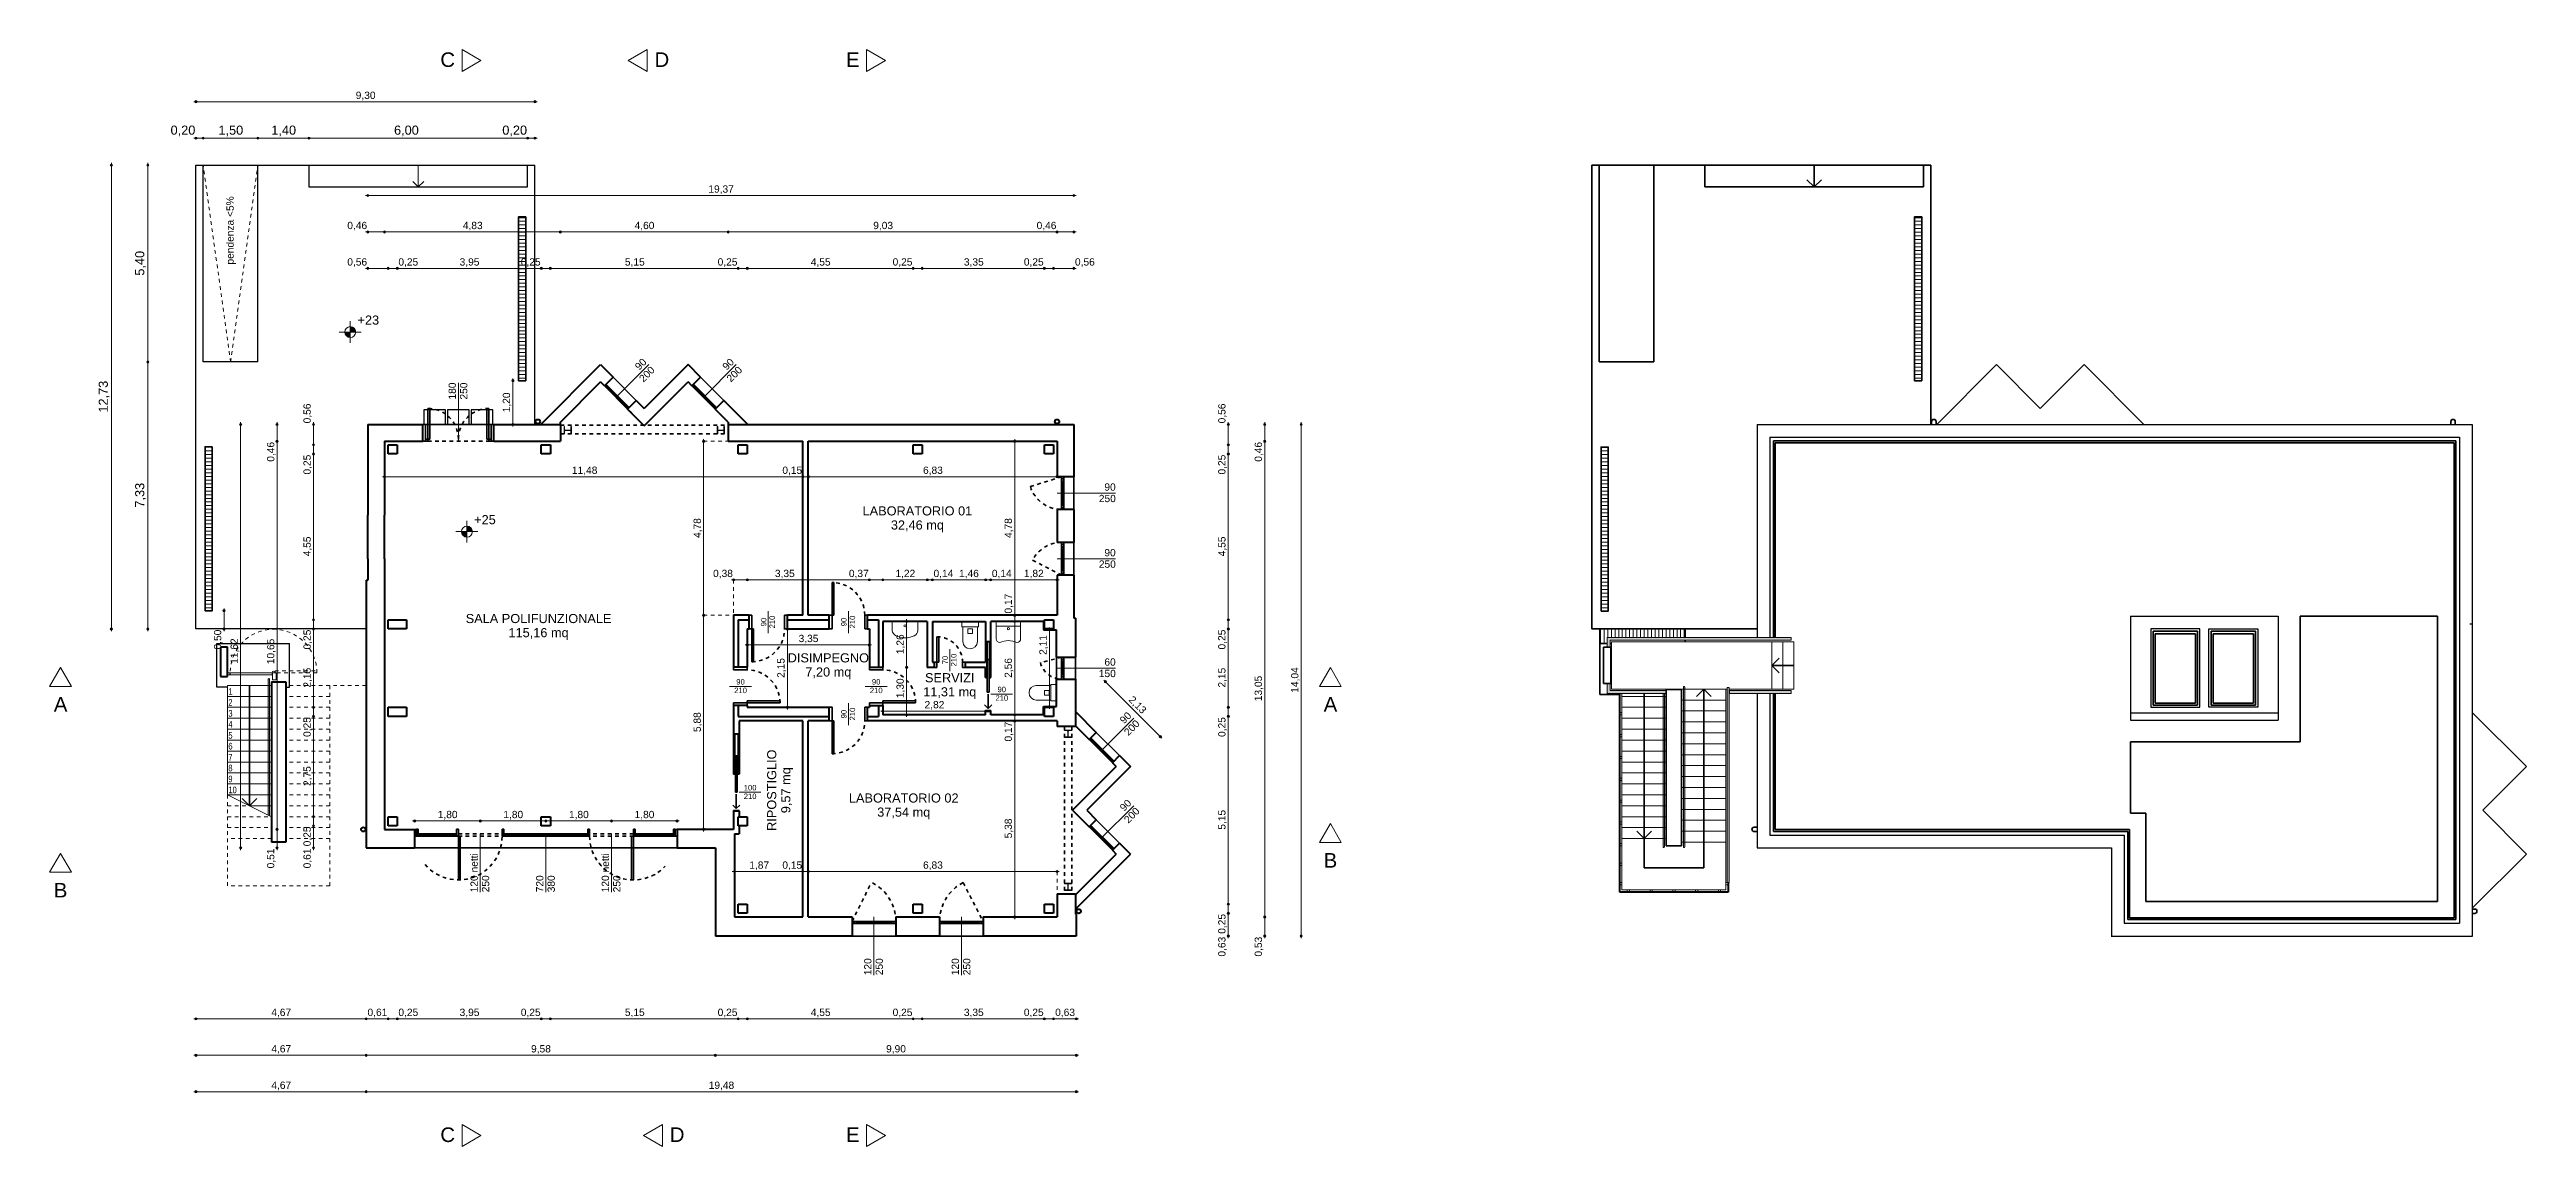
# Model space of a CAD drawing. Header units: metres. Extents: x -328 to 105, y 376 to 433.
# Drawn here: x -147.7 to -79.8, y 376.2 to 406.3 of the extents above; entities that cross this region are included whole.
import ezdxf

# ---------------------------------------------------------------- set-up
doc = ezdxf.new("R2010")
doc.units = ezdxf.units.M
doc.header["$MEASUREMENT"] = 0
doc.linetypes.add('Tratteggio 0.6-0.6 mm', pattern=[0.12, 0.06, -0.06])
doc.linetypes.add('Tratteggio 1.0-1.0 mm', pattern=[0.2, 0.1, -0.1])
for name, color, linetype in [('00 1_100 QuoteFORI', 7, 'Continuous'), ('00 1_100 SezzTratt', 7, 'Continuous'), ('00 ECO Muri SEZ 00', 7, 'Continuous'), ('00 ECO Porte&Fin', 7, 'Continuous'), ('00 Muri SEZ 00', 7, 'Continuous'), ('00 Nascosto', 7, 'Continuous'), ('00 NON sezionato 00', 7, 'Continuous'), ('00 Pilastri', 7, 'Continuous'), ('00 Porte&Fin', 7, 'Continuous'), ('00 QuoteGEN 1_100', 7, 'Continuous'), ('00 Retini', 7, 'Continuous'), ('00 Sanitari', 7, 'Continuous'), ('00 Scala EXT Corrimano', 7, 'Continuous'), ('00 Scala EXT Gradini', 7, 'Continuous'), ('00 Scala PT Gradini', 7, 'Continuous'), ('00 ScalaEXT Cancello', 7, 'Continuous'), ('00 ScalaEXT Muri SEZ', 7, 'Continuous'), ('00 ScalaEXT NON Sezionato', 7, 'Continuous'), ('00 Simbologia', 7, 'Continuous'), ('00 Testi 1_100', 7, 'Continuous')]:
    doc.layers.add(name, color=color, linetype=linetype)
doc.styles.add('GENERATED_STYLE_1', font='')
doc.styles.add('GENERATED_STYLE_2', font='')
doc.styles.get('GENERATED_STYLE_1').set_extended_font_data('Arial')
doc.styles.get('GENERATED_STYLE_2').set_extended_font_data('Arial Narrow')
doc.dimstyles.new('GENERATED_STYLE__1', dxfattribs={"dimtxt": 0.2, "dimasz": 0.114, "dimexe": 0.18, "dimexo": 0.0625, "dimgap": 0.09, "dimtad": 1, "dimtih": 1, "dimtoh": 1, "dimzin": 0, "dimdsep": 46, "dimtxsty": 'GENERATED_STYLE_1', "dimblk": 'ARROWHEAD_11', "dimblk1": 'ARROWHEAD_11', "dimblk2": 'ARROWHEAD_11', "dimcen": 0.09, "dimse1": 1, "dimse2": 1, "dimclrd": 10, "dimclre": 10, "dimclrt": 10, "dimazin": 0, "dimtfac": 1, "dimtdec": 4, "dimtmove": 0, "dimatfit": 3, "dimfxl": 1, "dimtolj": 1, "dimtzin": 0, "dimarcsym": 0})
doc.dimstyles.new('GENERATED_STYLE__2', dxfattribs={"dimtxt": 0.25, "dimasz": 0.114, "dimexe": 0.18, "dimexo": 0.0625, "dimgap": 0.09, "dimtad": 1, "dimtih": 1, "dimtoh": 1, "dimzin": 0, "dimdsep": 46, "dimtxsty": 'GENERATED_STYLE_1', "dimblk": 'ARROWHEAD_11', "dimblk1": 'ARROWHEAD_11', "dimblk2": 'ARROWHEAD_11', "dimcen": 0.09, "dimse1": 1, "dimse2": 1, "dimclrd": 10, "dimclre": 10, "dimclrt": 10, "dimazin": 0, "dimtfac": 1, "dimtdec": 4, "dimtmove": 0, "dimatfit": 3, "dimfxl": 1, "dimtolj": 1, "dimtzin": 0, "dimarcsym": 0})
doc.dimstyles.new('GENERATED_STYLE__3', dxfattribs={"dimtxt": 0.2, "dimasz": 0.114, "dimexe": 0.18, "dimexo": 0.0625, "dimgap": 0.09, "dimtad": 1, "dimzin": 0, "dimdsep": 46, "dimtxsty": 'GENERATED_STYLE_1', "dimblk": 'ARROWHEAD_11', "dimblk1": 'ARROWHEAD_11', "dimblk2": 'ARROWHEAD_11', "dimcen": 0.09, "dimse1": 1, "dimse2": 1, "dimclrd": 10, "dimclre": 10, "dimclrt": 10, "dimazin": 0, "dimtfac": 1, "dimtdec": 4, "dimtmove": 0, "dimatfit": 3, "dimfxl": 1, "dimtolj": 1, "dimtzin": 0, "dimarcsym": 0})
doc.dimstyles.new('GENERATED_STYLE__4', dxfattribs={"dimtxt": 0.2, "dimasz": 0.114, "dimexe": 0.18, "dimexo": 0.0625, "dimgap": 0.09, "dimtad": 1, "dimzin": 0, "dimdsep": 46, "dimtxsty": 'GENERATED_STYLE_1', "dimblk": 'ARROWHEAD_11', "dimblk1": 'ARROWHEAD_11', "dimblk2": 'ARROWHEAD_11', "dimcen": 0.09, "dimse1": 1, "dimse2": 1, "dimclrd": 10, "dimclre": 10, "dimclrt": 10, "dimazin": 0, "dimtfac": 1, "dimtdec": 4, "dimtmove": 2, "dimatfit": 3, "dimfxl": 1, "dimtolj": 1, "dimtzin": 0, "dimarcsym": 0})
doc.dimstyles.new('GENERATED_STYLE__5', dxfattribs={"dimtxt": 0.25, "dimasz": 0.114, "dimexe": 0.18, "dimexo": 0.0625, "dimgap": 0.09, "dimtad": 1, "dimzin": 0, "dimdsep": 46, "dimtxsty": 'GENERATED_STYLE_1', "dimblk": 'ARROWHEAD_11', "dimblk1": 'ARROWHEAD_11', "dimblk2": 'ARROWHEAD_11', "dimcen": 0.09, "dimse1": 1, "dimse2": 1, "dimclrd": 10, "dimclre": 10, "dimclrt": 10, "dimazin": 0, "dimtfac": 1, "dimtdec": 4, "dimtmove": 0, "dimatfit": 3, "dimfxl": 1, "dimtolj": 1, "dimtzin": 0, "dimarcsym": 0})
doc.dimstyles.new('GENERATED_STYLE__6', dxfattribs={"dimtxt": 0.2, "dimasz": 0.114, "dimexe": 0.18, "dimexo": 0.0625, "dimgap": 0.09, "dimtad": 1, "dimtih": 1, "dimtoh": 1, "dimzin": 0, "dimdsep": 46, "dimtxsty": 'GENERATED_STYLE_1', "dimblk": 'ARROWHEAD_11', "dimblk1": 'ARROWHEAD_11', "dimblk2": 'ARROWHEAD_11', "dimcen": 0.09, "dimse1": 1, "dimse2": 1, "dimclrd": 10, "dimclre": 10, "dimclrt": 10, "dimazin": 0, "dimtfac": 1, "dimtdec": 4, "dimtmove": 2, "dimatfit": 3, "dimfxl": 1, "dimtolj": 1, "dimtzin": 0, "dimarcsym": 0})
pattern_1 = [(0, (0, 0), (0, 0.1), [])]

msp = doc.modelspace()

# ---------------------------------------------------------------- texts
at = {"layer": '00 1_100 QuoteFORI', "color": 10, "linetype": 'Continuous', "lineweight": 18, "style": 'GENERATED_STYLE_1'}
for s, insert, char_height, attachment_point, rotation in [('\\A1;{\\pql;\\fArial|b0|i0|c0|p34;90}', (-131.71, 397.643), 0.2, 1, 45), ('\\A1;{\\pql;\\fArial|b0|i0|c0|p34;200}', (-131.452, 397.17), 0.2, 7, 45), ('\\A1;{\\pql;\\fArial|b0|i0|c0|p34;90}', (-129.31, 397.643), 0.2, 1, 45), ('\\A1;{\\pql;\\fArial|b0|i0|c0|p34;200}', (-129.052, 397.17), 0.2, 7, 45), ('\\A1;{\\pql;\\fArial|b0|i0|c0|p34;180}', (-136.799, 396.711), 0.2, 1, 90), ('\\A1;{\\pql;\\fArial|b0|i0|c0|p34;250}', (-136.282, 396.711), 0.2, 7, 90), ('\\A1;{\\pql;\\fArial|b0|i0|c0|p34;90}', (-128.08, 390.49), 0.15, 7, 90), ('\\A1;{\\pql;\\fArial|b0|i0|c0|p34;210}', (-127.997, 390.433), 0.15, 1, 90), ('\\A1;{\\pql;\\fArial|b0|i0|c0|p34;90}', (-125.88, 390.49), 0.15, 7, 90), ('\\A1;{\\pql;\\fArial|b0|i0|c0|p34;210}', (-125.797, 390.433), 0.15, 1, 90), ('\\A1;{\\pql;\\fArial|b0|i0|c0|p34;70}', (-123.1, 389.447), 0.15, 7, 90), ('\\A1;{\\pql;\\fArial|b0|i0|c0|p34;210}', (-123.017, 389.39), 0.15, 1, 90), ('\\A1;{\\pql;\\fArial|b0|i0|c0|p34;90}', (-125.88, 387.965), 0.15, 7, 90), ('\\A1;{\\pql;\\fArial|b0|i0|c0|p34;210}', (-125.797, 387.908), 0.15, 1, 90), ('\\A1;{\\pql;\\fArial|b0|i0|c0|p34;90}', (-118.409, 387.942), 0.2, 1, 45), ('\\A1;{\\pql;\\fArial|b0|i0|c0|p34;200}', (-118.15, 387.469), 0.2, 7, 45), ('\\A1;{\\pql;\\fArial|b0|i0|c0|p34;90}', (-118.409, 385.542), 0.2, 1, 45), ('\\A1;{\\pql;\\fArial|b0|i0|c0|p34;200}', (-118.15, 385.069), 0.2, 7, 45), ('\\A1;{\\pql;\\fArial|b0|i0|c0|p34;120 netti}', (-135.996, 383.192), 0.2, 7, 90), ('\\A1;{\\pql;\\fArial|b0|i0|c0|p34;120 netti}', (-132.396, 383.192), 0.2, 7, 90), ('\\A1;{\\pql;\\fArial|b0|i0|c0|p34;250}', (-135.885, 383.192), 0.2, 1, 90), ('\\A1;{\\pql;\\fArial|b0|i0|c0|p34;720}', (-134.196, 383.192), 0.2, 7, 90), ('\\A1;{\\pql;\\fArial|b0|i0|c0|p34;380}', (-134.085, 383.192), 0.2, 1, 90), ('\\A1;{\\pql;\\fArial|b0|i0|c0|p34;250}', (-132.285, 383.192), 0.2, 1, 90), ('\\A1;{\\pql;\\fArial|b0|i0|c0|p34;120}', (-125.196, 380.917), 0.2, 7, 90), ('\\A1;{\\pql;\\fArial|b0|i0|c0|p34;250}', (-125.085, 380.917), 0.2, 1, 90), ('\\A1;{\\pql;\\fArial|b0|i0|c0|p34;120}', (-122.796, 380.917), 0.2, 7, 90), ('\\A1;{\\pql;\\fArial|b0|i0|c0|p34;250}', (-122.685, 380.917), 0.2, 1, 90)]:
    msp.add_mtext(s, dxfattribs=dict(at, insert=insert, char_height=char_height, attachment_point=attachment_point, rotation=rotation))
for s, insert, char_height, attachment_point in [('\\A1;{\\pql;\\fArial|b0|i0|c0|p34;90}', (-118.809, 394.41), 0.2, 1), ('\\A1;{\\pql;\\fArial|b0|i0|c0|p34;250}', (-118.961, 393.893), 0.2, 7), ('\\A1;{\\pql;\\fArial|b0|i0|c0|p34;250}', (-118.961, 392.093), 0.2, 7), ('\\A1;{\\pql;\\fArial|b0|i0|c0|p34;90}', (-118.809, 392.61), 0.2, 1), ('\\A1;{\\pql;\\fArial|b0|i0|c0|p34;60}', (-118.809, 389.61), 0.2, 1), ('\\A1;{\\pql;\\fArial|b0|i0|c0|p34;210}', (-128.964, 388.807), 0.15, 1), ('\\A1;{\\pql;\\fArial|b0|i0|c0|p34;90}', (-128.907, 388.89), 0.15, 7), ('\\A1;{\\pql;\\fArial|b0|i0|c0|p34;210}', (-125.242, 388.807), 0.15, 1), ('\\A1;{\\pql;\\fArial|b0|i0|c0|p34;90}', (-125.185, 388.89), 0.15, 7), ('\\A1;{\\pql;\\fArial|b0|i0|c0|p34;90}', (-121.74, 388.68), 0.15, 7), ('\\A1;{\\pql;\\fArial|b0|i0|c0|p34;150}', (-118.961, 389.093), 0.2, 7), ('\\A1;{\\pql;\\fArial|b0|i0|c0|p34;210}', (-121.797, 388.597), 0.15, 1), ('\\A1;{\\pql;\\fArial|b0|i0|c0|p34;100}', (-128.702, 385.985), 0.15, 7), ('\\A1;{\\pql;\\fArial|b0|i0|c0|p34;210}', (-128.702, 385.902), 0.15, 1)]:
    msp.add_mtext(s, dxfattribs=dict(at, insert=insert, char_height=char_height, attachment_point=attachment_point))
at = {"layer": '00 1_100 SezzTratt', "color": 56, "linetype": 'Continuous', "lineweight": 18, "char_height": 0.4, "style": 'GENERATED_STYLE_1'}
for s, insert, attachment_point in [('\\A1;{\\pql;\\fArial|b0|i0|c0|p34;C}', (-137.026, 406.032), 4), ('\\A1;{\\pql;\\fArial|b0|i0|c0|p34;D}', (-131.15, 406.036), 4), ('\\A1;{\\pql;\\fArial|b0|i0|c0|p34;E}', (-125.897, 406.036), 4), ('\\A1;{\\pql;\\fArial|b0|i0|c0|p34;A}', (-147.629, 388.55), 1), ('\\A1;{\\pql;\\fArial|b0|i0|c0|p34;A}', (-112.793, 388.55), 1), ('\\A1;{\\pql;\\fArial|b0|i0|c0|p34;B}', (-112.793, 384.269), 1), ('\\A1;{\\pql;\\fArial|b0|i0|c0|p34;B}', (-147.629, 383.45), 1), ('\\A1;{\\pql;\\fArial|b0|i0|c0|p34;C}', (-137.026, 376.539), 4), ('\\A1;{\\pql;\\fArial|b0|i0|c0|p34;D}', (-130.731, 376.543), 4), ('\\A1;{\\pql;\\fArial|b0|i0|c0|p34;E}', (-125.897, 376.543), 4)]:
    msp.add_mtext(s, dxfattribs=dict(at, insert=insert, attachment_point=attachment_point))
at = {"layer": '00 QuoteGEN 1_100', "color": 10, "linetype": 'Continuous', "lineweight": 18, "insert": (-142.765, 401.35), "char_height": 0.2, "attachment_point": 5, "rotation": 90, "style": 'GENERATED_STYLE_1'}
msp.add_mtext('\\A1;{\\pqc;\\fArial|b0|i0|c0|p34;pendenza <5%}', dxfattribs=at)
at = {"layer": '00 Scala PT Gradini', "color": 36, "linetype": 'Continuous', "lineweight": 18, "char_height": 0.18, "attachment_point": 1, "style": 'GENERATED_STYLE_2'}
for s, insert in [('\\A1;{\\pql;\\fArial Narrow|b0|i0|c0|p34;1}', (-142.841, 388.791)), ('\\A1;{\\pql;\\fArial Narrow|b0|i0|c0|p34;3}', (-142.841, 388.191)), ('\\A1;{\\pql;\\fArial Narrow|b0|i0|c0|p34;2}', (-142.841, 388.491)), ('\\A1;{\\pql;\\fArial Narrow|b0|i0|c0|p34;4}', (-142.841, 387.89)), ('\\A1;{\\pql;\\fArial Narrow|b0|i0|c0|p34;5}', (-142.841, 387.588)), ('\\A1;{\\pql;\\fArial Narrow|b0|i0|c0|p34;8}', (-142.841, 386.691)), ('\\A1;{\\pql;\\fArial Narrow|b0|i0|c0|p34;6}', (-142.841, 387.291)), ('\\A1;{\\pql;\\fArial Narrow|b0|i0|c0|p34;7}', (-142.841, 386.988)), ('\\A1;{\\pql;\\fArial Narrow|b0|i0|c0|p34;9}', (-142.841, 386.391)), ('\\A1;{\\pql;\\fArial Narrow|b0|i0|c0|p34;10}', (-142.841, 386.091))]:
    msp.add_mtext(s, dxfattribs=dict(at, insert=insert))
at = {"layer": '00 Testi 1_100', "color": 35, "linetype": 'Continuous', "lineweight": 18, "char_height": 0.25, "attachment_point": 5, "line_spacing_factor": 0.9285, "style": 'GENERATED_STYLE_1'}
for s, insert in [('\\A1;{\\pqc;\\fArial|b0|i0|c0|p34;LABORATORIO 01\\P\\pqc;\\fArial|b0|i0|c0|p34;32,46 mq}', (-123.938, 393.425)), ('\\A1;{\\pqc;\\fArial|b0|i0|c0|p34;SALA POLIFUNZIONALE\\P\\pqc;\\fArial|b0|i0|c0|p34;115,16 mq}', (-134.331, 390.472)), ('\\A1;{\\pqc;\\fArial|b0|i0|c0|p34;DISIMPEGNO\\P\\pqc;\\fArial|b0|i0|c0|p34;7,20 mq}', (-126.381, 389.393)), ('\\A1;{\\pqc;\\fArial|b0|i0|c0|p34;SERVIZI\\P\\pqc;\\fArial|b0|i0|c0|p34;11,31 mq}', (-123.051, 388.848)), ('\\A1;{\\pqc;\\fArial|b0|i0|c0|p34;LABORATORIO 02\\P\\pqc;\\fArial|b0|i0|c0|p34;37,54 mq}', (-124.313, 385.548))]:
    msp.add_mtext(s, dxfattribs=dict(at, insert=insert))
at = {"layer": '00 Testi 1_100', "color": 35, "linetype": 'Continuous', "lineweight": 18, "insert": (-127.704, 385.993), "char_height": 0.25, "attachment_point": 5, "rotation": 90, "line_spacing_factor": 0.9285, "style": 'GENERATED_STYLE_1'}
msp.add_mtext('\\A1;{\\pqc;\\fArial|b0|i0|c0|p34;RIPOSTIGLIO\\P\\pqc;\\fArial|b0|i0|c0|p34;9,57 mq}', dxfattribs=at)

# ---------------------------------------------------------------- blocks, each defined once
blk = doc.blocks.new('Linea_1', base_point=(-121.996, 388.632))
at = {"layer": '00 Porte&Fin', "color": 3, "linetype": 'Continuous', "lineweight": 35}
for p, q in [((-121.996, 388.232), (-122.096, 388.332)), ((-121.996, 388.632), (-121.996, 388.232)), ((-121.996, 388.232), (-121.896, 388.332))]:
    blk.add_line(p, q, dxfattribs=at)
blk = doc.blocks.new('Linea_2', base_point=(-128.906, 385.887))
at = {"layer": '00 Porte&Fin', "color": 3, "linetype": 'Continuous', "lineweight": 35}
for p, q in [((-128.906, 385.487), (-129.006, 385.587)), ((-128.906, 385.887), (-128.906, 385.487)), ((-128.906, 385.487), (-128.806, 385.587))]:
    blk.add_line(p, q, dxfattribs=at)
blk = doc.blocks.new('Linea_3', base_point=(-137.631, 403.142))
at = {"layer": '00 Simbologia', "color": 55, "linetype": 'Continuous', "lineweight": 18}
for p, q in [((-137.631, 403.142), (-137.631, 402.542)), ((-137.631, 402.542), (-137.781, 402.692)), ((-137.631, 402.542), (-137.481, 402.692))]:
    blk.add_line(p, q, dxfattribs=at)
blk = doc.blocks.new('Linea_4', base_point=(-142.261, 388.867))
at = {"layer": '00 Scala EXT Gradini', "color": 181, "linetype": 'Continuous', "lineweight": 35}
for p, q in [((-142.261, 388.867), (-142.261, 385.567)), ((-142.261, 385.567), (-142.461, 385.767)), ((-142.261, 385.567), (-142.061, 385.767))]:
    blk.add_line(p, q, dxfattribs=at)
blk = doc.blocks.new('Linea_5', base_point=(-104.002, 388.647))
at = {"layer": '00 Scala EXT Gradini', "color": 181, "linetype": 'Continuous', "lineweight": 35}
for p, q in [((-104.002, 388.647), (-104.002, 384.667)), ((-104.002, 384.667), (-104.202, 384.867)), ((-104.002, 384.667), (-103.802, 384.867))]:
    blk.add_line(p, q, dxfattribs=at)
blk = doc.blocks.new('Linea_6', base_point=(-102.366, 384.567))
at = {"layer": '00 Scala EXT Gradini', "color": 181, "linetype": 'Continuous', "lineweight": 35}
for p, q in [((-102.366, 388.767), (-102.566, 388.567)), ((-102.366, 384.567), (-102.366, 388.767)), ((-102.366, 388.767), (-102.166, 388.567))]:
    blk.add_line(p, q, dxfattribs=at)
blk = doc.blocks.new('Linea_7', base_point=(-99.894, 389.417))
at = {"layer": '00 Scala EXT Gradini', "color": 181, "linetype": 'Continuous', "lineweight": 35}
for p, q in [((-100.494, 389.417), (-100.294, 389.617)), ((-99.894, 389.417), (-100.494, 389.417)), ((-100.494, 389.417), (-100.294, 389.217))]:
    blk.add_line(p, q, dxfattribs=at)
blk = doc.blocks.new('Linea_8', base_point=(-99.334, 402.542))
at = {"layer": '00 Scala EXT Gradini', "color": 181, "linetype": 'Continuous', "lineweight": 35}
for q in [(-99.334, 403.142), (-99.534, 402.742), (-99.134, 402.742)]:
    blk.add_line((-99.334, 402.542), q, dxfattribs=at)
blk = doc.blocks.new('*D13')
at = {"layer": '00 QuoteGEN 1_100', "linetype": 'Continuous', "lineweight": 18}
for points in [[(-139.046, 402.309), (-139.044, 402.298), (-139.037, 402.288), (-139.027, 402.282), (-139.016, 402.279), (-139.004, 402.282), (-138.995, 402.288), (-138.988, 402.298), (-138.986, 402.309), (-138.988, 402.321), (-138.995, 402.331), (-139.004, 402.337), (-139.016, 402.339), (-139.027, 402.337), (-139.037, 402.331), (-139.044, 402.321)], [(-119.676, 402.309), (-119.674, 402.298), (-119.667, 402.288), (-119.657, 402.282), (-119.646, 402.279), (-119.634, 402.282), (-119.625, 402.288), (-119.618, 402.298), (-119.616, 402.309), (-119.618, 402.321), (-119.625, 402.331), (-119.634, 402.337), (-119.646, 402.339), (-119.657, 402.337), (-119.667, 402.331), (-119.674, 402.321)]]:
    blk.add_hatch(color=10, dxfattribs=at).paths.add_polyline_path(points)
at = {"layer": '00 QuoteGEN 1_100', "color": 10, "linetype": 'Continuous', "lineweight": 18}
for p, q in [((-139.076, 402.309), (-139.046, 402.309)), ((-138.986, 402.309), (-119.676, 402.309)), ((-119.616, 402.309), (-119.586, 402.309))]:
    blk.add_line(p, q, dxfattribs=at)
for centre in [(-139.016, 402.309), (-119.646, 402.309)]:
    blk.add_circle(centre, 0.03, dxfattribs=at)
at = {"layer": '00 QuoteGEN 1_100', "color": 10, "lineweight": 18, "insert": (-129.673, 402.349), "char_height": 0.2, "attachment_point": 7, "style": 'GENERATED_STYLE_1'}
blk.add_mtext('\\A1;{\\pql;\\fArial|b0|i0|c0|p34;19,37}', dxfattribs=at)
blk = doc.blocks.new('ARROWHEAD_11')
at = {"color": 0, "linetype": 'Continuous', "lineweight": 0}
blk.add_line((0, 0), (-1, 0), dxfattribs=at)
at = {"color": 0, "linetype": 'Continuous', "lineweight": 0, "const_width": 0.25, "flags": 128}
blk.add_lwpolyline([(-0.125, 0, 1), (0.125, 0, 1)], format="xyb", close=True, dxfattribs=at)
blk = doc.blocks.new('*D15')
at = {"layer": '00 QuoteGEN 1_100', "linetype": 'Continuous', "lineweight": 18}
for points in [[(-139.046, 401.309), (-139.044, 401.298), (-139.037, 401.288), (-139.027, 401.282), (-139.016, 401.279), (-139.004, 401.282), (-138.995, 401.288), (-138.988, 401.298), (-138.986, 401.309), (-138.988, 401.321), (-138.995, 401.331), (-139.004, 401.337), (-139.016, 401.339), (-139.027, 401.337), (-139.037, 401.331), (-139.044, 401.321)], [(-138.586, 401.309), (-138.584, 401.298), (-138.577, 401.288), (-138.567, 401.282), (-138.556, 401.279), (-138.544, 401.282), (-138.535, 401.288), (-138.528, 401.298), (-138.526, 401.309), (-138.528, 401.321), (-138.535, 401.331), (-138.544, 401.337), (-138.556, 401.339), (-138.567, 401.337), (-138.577, 401.331), (-138.584, 401.321)]]:
    blk.add_hatch(color=10, dxfattribs=at).paths.add_polyline_path(points)
at = {"layer": '00 QuoteGEN 1_100', "color": 10, "linetype": 'Continuous', "lineweight": 18}
for p, q in [((-139.076, 401.309), (-139.046, 401.309)), ((-138.986, 401.309), (-138.586, 401.309))]:
    blk.add_line(p, q, dxfattribs=at)
for centre in [(-139.016, 401.309), (-138.556, 401.309)]:
    blk.add_circle(centre, 0.03, dxfattribs=at)
at = {"layer": '00 QuoteGEN 1_100', "color": 10, "lineweight": 18, "insert": (-139.578, 401.349), "char_height": 0.2, "attachment_point": 7, "style": 'GENERATED_STYLE_1'}
blk.add_mtext('\\A1;{\\pql;\\fArial|b0|i0|c0|p34;0,46}', dxfattribs=at)
blk = doc.blocks.new('*D16')
at = {"layer": '00 QuoteGEN 1_100', "linetype": 'Continuous', "lineweight": 18}
for points in [[(-138.586, 401.309), (-138.584, 401.298), (-138.577, 401.288), (-138.567, 401.282), (-138.556, 401.279), (-138.544, 401.282), (-138.535, 401.288), (-138.528, 401.298), (-138.526, 401.309), (-138.528, 401.321), (-138.535, 401.331), (-138.544, 401.337), (-138.556, 401.339), (-138.567, 401.337), (-138.577, 401.331), (-138.584, 401.321)], [(-133.761, 401.309), (-133.759, 401.298), (-133.752, 401.288), (-133.742, 401.282), (-133.731, 401.279), (-133.719, 401.282), (-133.71, 401.288), (-133.703, 401.298), (-133.701, 401.309), (-133.703, 401.321), (-133.71, 401.331), (-133.719, 401.337), (-133.731, 401.339), (-133.742, 401.337), (-133.752, 401.331), (-133.759, 401.321)]]:
    blk.add_hatch(color=10, dxfattribs=at).paths.add_polyline_path(points)
at = {"layer": '00 QuoteGEN 1_100', "color": 10, "linetype": 'Continuous', "lineweight": 18}
blk.add_line((-138.526, 401.309), (-133.761, 401.309), dxfattribs=at)
for centre in [(-138.556, 401.309), (-133.731, 401.309)]:
    blk.add_circle(centre, 0.03, dxfattribs=at)
at = {"layer": '00 QuoteGEN 1_100', "color": 10, "lineweight": 18, "insert": (-136.409, 401.349), "char_height": 0.2, "attachment_point": 7, "style": 'GENERATED_STYLE_1'}
blk.add_mtext('\\A1;{\\pql;\\fArial|b0|i0|c0|p34;4,83}', dxfattribs=at)
blk = doc.blocks.new('*D17')
at = {"layer": '00 QuoteGEN 1_100', "linetype": 'Continuous', "lineweight": 18}
for points in [[(-133.761, 401.309), (-133.759, 401.298), (-133.752, 401.288), (-133.742, 401.282), (-133.731, 401.279), (-133.719, 401.282), (-133.71, 401.288), (-133.703, 401.298), (-133.701, 401.309), (-133.703, 401.321), (-133.71, 401.331), (-133.719, 401.337), (-133.731, 401.339), (-133.742, 401.337), (-133.752, 401.331), (-133.759, 401.321)], [(-129.161, 401.309), (-129.159, 401.298), (-129.152, 401.288), (-129.142, 401.282), (-129.131, 401.279), (-129.119, 401.282), (-129.11, 401.288), (-129.103, 401.298), (-129.101, 401.309), (-129.103, 401.321), (-129.11, 401.331), (-129.119, 401.337), (-129.131, 401.339), (-129.142, 401.337), (-129.152, 401.331), (-129.159, 401.321)]]:
    blk.add_hatch(color=10, dxfattribs=at).paths.add_polyline_path(points)
at = {"layer": '00 QuoteGEN 1_100', "color": 10, "linetype": 'Continuous', "lineweight": 18}
blk.add_line((-133.701, 401.309), (-129.161, 401.309), dxfattribs=at)
for centre in [(-133.731, 401.309), (-129.131, 401.309)]:
    blk.add_circle(centre, 0.03, dxfattribs=at)
at = {"layer": '00 QuoteGEN 1_100', "color": 10, "lineweight": 18, "insert": (-131.697, 401.349), "char_height": 0.2, "attachment_point": 7, "style": 'GENERATED_STYLE_1'}
blk.add_mtext('\\A1;{\\pql;\\fArial|b0|i0|c0|p34;4,60}', dxfattribs=at)
blk = doc.blocks.new('*D18')
at = {"layer": '00 QuoteGEN 1_100', "linetype": 'Continuous', "lineweight": 18}
for points in [[(-129.161, 401.309), (-129.159, 401.298), (-129.152, 401.288), (-129.142, 401.282), (-129.131, 401.279), (-129.119, 401.282), (-129.11, 401.288), (-129.103, 401.298), (-129.101, 401.309), (-129.103, 401.321), (-129.11, 401.331), (-129.119, 401.337), (-129.131, 401.339), (-129.142, 401.337), (-129.152, 401.331), (-129.159, 401.321)], [(-120.136, 401.309), (-120.134, 401.298), (-120.127, 401.288), (-120.117, 401.282), (-120.106, 401.279), (-120.094, 401.282), (-120.085, 401.288), (-120.078, 401.298), (-120.076, 401.309), (-120.078, 401.321), (-120.085, 401.331), (-120.094, 401.337), (-120.106, 401.339), (-120.117, 401.337), (-120.127, 401.331), (-120.134, 401.321)]]:
    blk.add_hatch(color=10, dxfattribs=at).paths.add_polyline_path(points)
at = {"layer": '00 QuoteGEN 1_100', "color": 10, "linetype": 'Continuous', "lineweight": 18}
blk.add_line((-129.101, 401.309), (-120.136, 401.309), dxfattribs=at)
for centre in [(-129.131, 401.309), (-120.106, 401.309)]:
    blk.add_circle(centre, 0.03, dxfattribs=at)
at = {"layer": '00 QuoteGEN 1_100', "color": 10, "lineweight": 18, "char_height": 0.2, "attachment_point": 7, "style": 'GENERATED_STYLE_1'}
for s, insert in [('\\A1;{\\pql;\\fArial|b0|i0|c0|p34;9,03}', (-125.15, 401.349)), ('\\A1;{\\pql;\\fArial|b0|i0|c0|p34;0,46}', (-120.668, 401.349))]:
    blk.add_mtext(s, dxfattribs=dict(at, insert=insert))
blk = doc.blocks.new('*D19')
at = {"layer": '00 QuoteGEN 1_100', "linetype": 'Continuous', "lineweight": 18}
for points in [[(-120.136, 401.309), (-120.134, 401.298), (-120.127, 401.288), (-120.117, 401.282), (-120.106, 401.279), (-120.094, 401.282), (-120.085, 401.288), (-120.078, 401.298), (-120.076, 401.309), (-120.078, 401.321), (-120.085, 401.331), (-120.094, 401.337), (-120.106, 401.339), (-120.117, 401.337), (-120.127, 401.331), (-120.134, 401.321)], [(-119.676, 401.309), (-119.674, 401.298), (-119.667, 401.288), (-119.657, 401.282), (-119.646, 401.279), (-119.634, 401.282), (-119.625, 401.288), (-119.618, 401.298), (-119.616, 401.309), (-119.618, 401.321), (-119.625, 401.331), (-119.634, 401.337), (-119.646, 401.339), (-119.657, 401.337), (-119.667, 401.331), (-119.674, 401.321)]]:
    blk.add_hatch(color=10, dxfattribs=at).paths.add_polyline_path(points)
at = {"layer": '00 QuoteGEN 1_100', "color": 10, "linetype": 'Continuous', "lineweight": 18}
for p, q in [((-120.076, 401.309), (-119.676, 401.309)), ((-119.616, 401.309), (-119.586, 401.309))]:
    blk.add_line(p, q, dxfattribs=at)
for centre in [(-120.106, 401.309), (-119.646, 401.309)]:
    blk.add_circle(centre, 0.03, dxfattribs=at)
blk = doc.blocks.new('*D20')
at = {"layer": '00 QuoteGEN 1_100', "linetype": 'Continuous', "lineweight": 18}
for points in [[(-139.046, 400.309), (-139.044, 400.298), (-139.037, 400.288), (-139.027, 400.282), (-139.016, 400.279), (-139.004, 400.282), (-138.995, 400.288), (-138.988, 400.298), (-138.986, 400.309), (-138.988, 400.321), (-138.995, 400.331), (-139.004, 400.337), (-139.016, 400.339), (-139.027, 400.337), (-139.037, 400.331), (-139.044, 400.321)], [(-138.486, 400.309), (-138.484, 400.298), (-138.477, 400.288), (-138.467, 400.282), (-138.456, 400.279), (-138.444, 400.282), (-138.435, 400.288), (-138.428, 400.298), (-138.426, 400.309), (-138.428, 400.321), (-138.435, 400.331), (-138.444, 400.337), (-138.456, 400.339), (-138.467, 400.337), (-138.477, 400.331), (-138.484, 400.321)]]:
    blk.add_hatch(color=10, dxfattribs=at).paths.add_polyline_path(points)
at = {"layer": '00 QuoteGEN 1_100', "color": 10, "linetype": 'Continuous', "lineweight": 18}
for p, q in [((-139.076, 400.309), (-139.046, 400.309)), ((-138.986, 400.309), (-138.486, 400.309))]:
    blk.add_line(p, q, dxfattribs=at)
for centre in [(-139.016, 400.309), (-138.456, 400.309)]:
    blk.add_circle(centre, 0.03, dxfattribs=at)
at = {"layer": '00 QuoteGEN 1_100', "color": 10, "lineweight": 18, "insert": (-139.578, 400.349), "char_height": 0.2, "attachment_point": 7, "style": 'GENERATED_STYLE_1'}
blk.add_mtext('\\A1;{\\pql;\\fArial|b0|i0|c0|p34;0,56}', dxfattribs=at)
blk = doc.blocks.new('*D21')
at = {"layer": '00 QuoteGEN 1_100', "linetype": 'Continuous', "lineweight": 18}
for points in [[(-138.486, 400.309), (-138.484, 400.298), (-138.477, 400.288), (-138.467, 400.282), (-138.456, 400.279), (-138.444, 400.282), (-138.435, 400.288), (-138.428, 400.298), (-138.426, 400.309), (-138.428, 400.321), (-138.435, 400.331), (-138.444, 400.337), (-138.456, 400.339), (-138.467, 400.337), (-138.477, 400.331), (-138.484, 400.321)], [(-138.236, 400.309), (-138.234, 400.298), (-138.227, 400.288), (-138.217, 400.282), (-138.206, 400.279), (-138.194, 400.282), (-138.185, 400.288), (-138.178, 400.298), (-138.176, 400.309), (-138.178, 400.321), (-138.185, 400.331), (-138.194, 400.337), (-138.206, 400.339), (-138.217, 400.337), (-138.227, 400.331), (-138.234, 400.321)]]:
    blk.add_hatch(color=10, dxfattribs=at).paths.add_polyline_path(points)
at = {"layer": '00 QuoteGEN 1_100', "color": 10, "linetype": 'Continuous', "lineweight": 18}
blk.add_line((-138.426, 400.309), (-138.236, 400.309), dxfattribs=at)
for centre in [(-138.456, 400.309), (-138.206, 400.309)]:
    blk.add_circle(centre, 0.03, dxfattribs=at)
blk = doc.blocks.new('*D22')
at = {"layer": '00 QuoteGEN 1_100', "linetype": 'Continuous', "lineweight": 18}
for points in [[(-138.236, 400.309), (-138.234, 400.298), (-138.227, 400.288), (-138.217, 400.282), (-138.206, 400.279), (-138.194, 400.282), (-138.185, 400.288), (-138.178, 400.298), (-138.176, 400.309), (-138.178, 400.321), (-138.185, 400.331), (-138.194, 400.337), (-138.206, 400.339), (-138.217, 400.337), (-138.227, 400.331), (-138.234, 400.321)], [(-134.286, 400.309), (-134.284, 400.298), (-134.277, 400.288), (-134.267, 400.282), (-134.256, 400.279), (-134.244, 400.282), (-134.235, 400.288), (-134.228, 400.298), (-134.226, 400.309), (-134.228, 400.321), (-134.235, 400.331), (-134.244, 400.337), (-134.256, 400.339), (-134.267, 400.337), (-134.277, 400.331), (-134.284, 400.321)]]:
    blk.add_hatch(color=10, dxfattribs=at).paths.add_polyline_path(points)
at = {"layer": '00 QuoteGEN 1_100', "color": 10, "linetype": 'Continuous', "lineweight": 18}
blk.add_line((-138.176, 400.309), (-134.286, 400.309), dxfattribs=at)
for centre in [(-138.206, 400.309), (-134.256, 400.309)]:
    blk.add_circle(centre, 0.03, dxfattribs=at)
at = {"layer": '00 QuoteGEN 1_100', "color": 10, "lineweight": 18, "char_height": 0.2, "attachment_point": 7, "style": 'GENERATED_STYLE_1'}
for s, insert in [('\\A1;{\\pql;\\fArial|b0|i0|c0|p34;0,25}', (-138.176, 400.349)), ('\\A1;{\\pql;\\fArial|b0|i0|c0|p34;3,95}', (-136.497, 400.349)), ('\\A1;{\\pql;\\fArial|b0|i0|c0|p34;0,25}', (-134.818, 400.349))]:
    blk.add_mtext(s, dxfattribs=dict(at, insert=insert))
blk = doc.blocks.new('*D23')
at = {"layer": '00 QuoteGEN 1_100', "linetype": 'Continuous', "lineweight": 18}
for points in [[(-134.286, 400.309), (-134.284, 400.298), (-134.277, 400.288), (-134.267, 400.282), (-134.256, 400.279), (-134.244, 400.282), (-134.235, 400.288), (-134.228, 400.298), (-134.226, 400.309), (-134.228, 400.321), (-134.235, 400.331), (-134.244, 400.337), (-134.256, 400.339), (-134.267, 400.337), (-134.277, 400.331), (-134.284, 400.321)], [(-134.036, 400.309), (-134.034, 400.298), (-134.027, 400.288), (-134.017, 400.282), (-134.006, 400.279), (-133.994, 400.282), (-133.985, 400.288), (-133.978, 400.298), (-133.976, 400.309), (-133.978, 400.321), (-133.985, 400.331), (-133.994, 400.337), (-134.006, 400.339), (-134.017, 400.337), (-134.027, 400.331), (-134.034, 400.321)]]:
    blk.add_hatch(color=10, dxfattribs=at).paths.add_polyline_path(points)
at = {"layer": '00 QuoteGEN 1_100', "color": 10, "linetype": 'Continuous', "lineweight": 18}
blk.add_line((-134.226, 400.309), (-134.036, 400.309), dxfattribs=at)
for centre in [(-134.256, 400.309), (-134.006, 400.309)]:
    blk.add_circle(centre, 0.03, dxfattribs=at)
blk = doc.blocks.new('*D24')
at = {"layer": '00 QuoteGEN 1_100', "linetype": 'Continuous', "lineweight": 18}
for points in [[(-134.036, 400.309), (-134.034, 400.298), (-134.027, 400.288), (-134.017, 400.282), (-134.006, 400.279), (-133.994, 400.282), (-133.985, 400.288), (-133.978, 400.298), (-133.976, 400.309), (-133.978, 400.321), (-133.985, 400.331), (-133.994, 400.337), (-134.006, 400.339), (-134.017, 400.337), (-134.027, 400.331), (-134.034, 400.321)], [(-128.886, 400.309), (-128.884, 400.298), (-128.877, 400.288), (-128.867, 400.282), (-128.856, 400.279), (-128.844, 400.282), (-128.835, 400.288), (-128.828, 400.298), (-128.826, 400.309), (-128.828, 400.321), (-128.835, 400.331), (-128.844, 400.337), (-128.856, 400.339), (-128.867, 400.337), (-128.877, 400.331), (-128.884, 400.321)]]:
    blk.add_hatch(color=10, dxfattribs=at).paths.add_polyline_path(points)
at = {"layer": '00 QuoteGEN 1_100', "color": 10, "linetype": 'Continuous', "lineweight": 18}
blk.add_line((-133.976, 400.309), (-128.886, 400.309), dxfattribs=at)
for centre in [(-134.006, 400.309), (-128.856, 400.309)]:
    blk.add_circle(centre, 0.03, dxfattribs=at)
at = {"layer": '00 QuoteGEN 1_100', "color": 10, "lineweight": 18, "char_height": 0.2, "attachment_point": 7, "style": 'GENERATED_STYLE_1'}
for s, insert in [('\\A1;{\\pql;\\fArial|b0|i0|c0|p34;5,15}', (-131.963, 400.349)), ('\\A1;{\\pql;\\fArial|b0|i0|c0|p34;0,25}', (-129.418, 400.349))]:
    blk.add_mtext(s, dxfattribs=dict(at, insert=insert))
blk = doc.blocks.new('*D25')
at = {"layer": '00 QuoteGEN 1_100', "linetype": 'Continuous', "lineweight": 18}
for points in [[(-128.886, 400.309), (-128.884, 400.298), (-128.877, 400.288), (-128.867, 400.282), (-128.856, 400.279), (-128.844, 400.282), (-128.835, 400.288), (-128.828, 400.298), (-128.826, 400.309), (-128.828, 400.321), (-128.835, 400.331), (-128.844, 400.337), (-128.856, 400.339), (-128.867, 400.337), (-128.877, 400.331), (-128.884, 400.321)], [(-128.636, 400.309), (-128.634, 400.298), (-128.627, 400.288), (-128.617, 400.282), (-128.606, 400.279), (-128.594, 400.282), (-128.585, 400.288), (-128.578, 400.298), (-128.576, 400.309), (-128.578, 400.321), (-128.585, 400.331), (-128.594, 400.337), (-128.606, 400.339), (-128.617, 400.337), (-128.627, 400.331), (-128.634, 400.321)]]:
    blk.add_hatch(color=10, dxfattribs=at).paths.add_polyline_path(points)
at = {"layer": '00 QuoteGEN 1_100', "color": 10, "linetype": 'Continuous', "lineweight": 18}
blk.add_line((-128.826, 400.309), (-128.636, 400.309), dxfattribs=at)
for centre in [(-128.856, 400.309), (-128.606, 400.309)]:
    blk.add_circle(centre, 0.03, dxfattribs=at)
blk = doc.blocks.new('*D26')
at = {"layer": '00 QuoteGEN 1_100', "linetype": 'Continuous', "lineweight": 18}
for points in [[(-128.636, 400.309), (-128.634, 400.298), (-128.627, 400.288), (-128.617, 400.282), (-128.606, 400.279), (-128.594, 400.282), (-128.585, 400.288), (-128.578, 400.298), (-128.576, 400.309), (-128.578, 400.321), (-128.585, 400.331), (-128.594, 400.337), (-128.606, 400.339), (-128.617, 400.337), (-128.627, 400.331), (-128.634, 400.321)], [(-124.086, 400.309), (-124.084, 400.298), (-124.077, 400.288), (-124.067, 400.282), (-124.056, 400.279), (-124.044, 400.282), (-124.035, 400.288), (-124.028, 400.298), (-124.026, 400.309), (-124.028, 400.321), (-124.035, 400.331), (-124.044, 400.337), (-124.056, 400.339), (-124.067, 400.337), (-124.077, 400.331), (-124.084, 400.321)]]:
    blk.add_hatch(color=10, dxfattribs=at).paths.add_polyline_path(points)
at = {"layer": '00 QuoteGEN 1_100', "color": 10, "linetype": 'Continuous', "lineweight": 18}
blk.add_line((-128.576, 400.309), (-124.086, 400.309), dxfattribs=at)
for centre in [(-128.606, 400.309), (-124.056, 400.309)]:
    blk.add_circle(centre, 0.03, dxfattribs=at)
at = {"layer": '00 QuoteGEN 1_100', "color": 10, "lineweight": 18, "char_height": 0.2, "attachment_point": 7, "style": 'GENERATED_STYLE_1'}
for s, insert in [('\\A1;{\\pql;\\fArial|b0|i0|c0|p34;4,55}', (-126.863, 400.349)), ('\\A1;{\\pql;\\fArial|b0|i0|c0|p34;0,25}', (-124.618, 400.349))]:
    blk.add_mtext(s, dxfattribs=dict(at, insert=insert))
blk = doc.blocks.new('*D27')
at = {"layer": '00 QuoteGEN 1_100', "linetype": 'Continuous', "lineweight": 18}
for points in [[(-124.086, 400.309), (-124.084, 400.298), (-124.077, 400.288), (-124.067, 400.282), (-124.056, 400.279), (-124.044, 400.282), (-124.035, 400.288), (-124.028, 400.298), (-124.026, 400.309), (-124.028, 400.321), (-124.035, 400.331), (-124.044, 400.337), (-124.056, 400.339), (-124.067, 400.337), (-124.077, 400.331), (-124.084, 400.321)], [(-123.836, 400.309), (-123.834, 400.298), (-123.827, 400.288), (-123.817, 400.282), (-123.806, 400.279), (-123.794, 400.282), (-123.785, 400.288), (-123.778, 400.298), (-123.776, 400.309), (-123.778, 400.321), (-123.785, 400.331), (-123.794, 400.337), (-123.806, 400.339), (-123.817, 400.337), (-123.827, 400.331), (-123.834, 400.321)]]:
    blk.add_hatch(color=10, dxfattribs=at).paths.add_polyline_path(points)
at = {"layer": '00 QuoteGEN 1_100', "color": 10, "linetype": 'Continuous', "lineweight": 18}
blk.add_line((-124.026, 400.309), (-123.836, 400.309), dxfattribs=at)
for centre in [(-124.056, 400.309), (-123.806, 400.309)]:
    blk.add_circle(centre, 0.03, dxfattribs=at)
blk = doc.blocks.new('*D28')
at = {"layer": '00 QuoteGEN 1_100', "linetype": 'Continuous', "lineweight": 18}
for points in [[(-123.836, 400.309), (-123.834, 400.298), (-123.827, 400.288), (-123.817, 400.282), (-123.806, 400.279), (-123.794, 400.282), (-123.785, 400.288), (-123.778, 400.298), (-123.776, 400.309), (-123.778, 400.321), (-123.785, 400.331), (-123.794, 400.337), (-123.806, 400.339), (-123.817, 400.337), (-123.827, 400.331), (-123.834, 400.321)], [(-120.486, 400.309), (-120.484, 400.298), (-120.477, 400.288), (-120.467, 400.282), (-120.456, 400.279), (-120.444, 400.282), (-120.435, 400.288), (-120.428, 400.298), (-120.426, 400.309), (-120.428, 400.321), (-120.435, 400.331), (-120.444, 400.337), (-120.456, 400.339), (-120.467, 400.337), (-120.477, 400.331), (-120.484, 400.321)]]:
    blk.add_hatch(color=10, dxfattribs=at).paths.add_polyline_path(points)
at = {"layer": '00 QuoteGEN 1_100', "color": 10, "linetype": 'Continuous', "lineweight": 18}
blk.add_line((-123.776, 400.309), (-120.486, 400.309), dxfattribs=at)
for centre in [(-123.806, 400.309), (-120.456, 400.309)]:
    blk.add_circle(centre, 0.03, dxfattribs=at)
at = {"layer": '00 QuoteGEN 1_100', "color": 10, "lineweight": 18, "char_height": 0.2, "attachment_point": 7, "style": 'GENERATED_STYLE_1'}
for s, insert in [('\\A1;{\\pql;\\fArial|b0|i0|c0|p34;3,35}', (-122.663, 400.349)), ('\\A1;{\\pql;\\fArial|b0|i0|c0|p34;0,25}', (-121.018, 400.349))]:
    blk.add_mtext(s, dxfattribs=dict(at, insert=insert))
blk = doc.blocks.new('*D29')
at = {"layer": '00 QuoteGEN 1_100', "linetype": 'Continuous', "lineweight": 18}
for points in [[(-120.486, 400.309), (-120.484, 400.298), (-120.477, 400.288), (-120.467, 400.282), (-120.456, 400.279), (-120.444, 400.282), (-120.435, 400.288), (-120.428, 400.298), (-120.426, 400.309), (-120.428, 400.321), (-120.435, 400.331), (-120.444, 400.337), (-120.456, 400.339), (-120.467, 400.337), (-120.477, 400.331), (-120.484, 400.321)], [(-120.236, 400.309), (-120.234, 400.298), (-120.227, 400.288), (-120.217, 400.282), (-120.206, 400.279), (-120.194, 400.282), (-120.185, 400.288), (-120.178, 400.298), (-120.176, 400.309), (-120.178, 400.321), (-120.185, 400.331), (-120.194, 400.337), (-120.206, 400.339), (-120.217, 400.337), (-120.227, 400.331), (-120.234, 400.321)]]:
    blk.add_hatch(color=10, dxfattribs=at).paths.add_polyline_path(points)
at = {"layer": '00 QuoteGEN 1_100', "color": 10, "linetype": 'Continuous', "lineweight": 18}
blk.add_line((-120.426, 400.309), (-120.236, 400.309), dxfattribs=at)
for centre in [(-120.456, 400.309), (-120.206, 400.309)]:
    blk.add_circle(centre, 0.03, dxfattribs=at)
blk = doc.blocks.new('*D30')
at = {"layer": '00 QuoteGEN 1_100', "linetype": 'Continuous', "lineweight": 18}
for points in [[(-120.236, 400.309), (-120.234, 400.298), (-120.227, 400.288), (-120.217, 400.282), (-120.206, 400.279), (-120.194, 400.282), (-120.185, 400.288), (-120.178, 400.298), (-120.176, 400.309), (-120.178, 400.321), (-120.185, 400.331), (-120.194, 400.337), (-120.206, 400.339), (-120.217, 400.337), (-120.227, 400.331), (-120.234, 400.321)], [(-119.676, 400.309), (-119.674, 400.298), (-119.667, 400.288), (-119.657, 400.282), (-119.646, 400.279), (-119.634, 400.282), (-119.625, 400.288), (-119.618, 400.298), (-119.616, 400.309), (-119.618, 400.321), (-119.625, 400.331), (-119.634, 400.337), (-119.646, 400.339), (-119.657, 400.337), (-119.667, 400.331), (-119.674, 400.321)]]:
    blk.add_hatch(color=10, dxfattribs=at).paths.add_polyline_path(points)
at = {"layer": '00 QuoteGEN 1_100', "color": 10, "linetype": 'Continuous', "lineweight": 18}
for p, q in [((-120.176, 400.309), (-119.676, 400.309)), ((-119.616, 400.309), (-119.586, 400.309))]:
    blk.add_line(p, q, dxfattribs=at)
for centre in [(-120.206, 400.309), (-119.646, 400.309)]:
    blk.add_circle(centre, 0.03, dxfattribs=at)
at = {"layer": '00 QuoteGEN 1_100', "color": 10, "lineweight": 18, "insert": (-119.616, 400.349), "char_height": 0.2, "attachment_point": 7, "style": 'GENERATED_STYLE_1'}
blk.add_mtext('\\A1;{\\pql;\\fArial|b0|i0|c0|p34;0,56}', dxfattribs=at)
blk = doc.blocks.new('*D31')
at = {"layer": '00 QuoteGEN 1_100', "linetype": 'Continuous', "lineweight": 18}
for points in [[(-143.761, 403.88), (-143.759, 403.868), (-143.752, 403.859), (-143.742, 403.852), (-143.731, 403.85), (-143.719, 403.852), (-143.71, 403.859), (-143.703, 403.868), (-143.701, 403.88), (-143.703, 403.891), (-143.71, 403.901), (-143.719, 403.908), (-143.731, 403.91), (-143.742, 403.908), (-143.752, 403.901), (-143.759, 403.891)], [(-143.561, 403.88), (-143.559, 403.868), (-143.552, 403.859), (-143.542, 403.852), (-143.531, 403.85), (-143.519, 403.852), (-143.51, 403.859), (-143.503, 403.868), (-143.501, 403.88), (-143.503, 403.891), (-143.51, 403.901), (-143.519, 403.908), (-143.531, 403.91), (-143.542, 403.908), (-143.552, 403.901), (-143.559, 403.891)]]:
    blk.add_hatch(color=10, dxfattribs=at).paths.add_polyline_path(points)
at = {"layer": '00 QuoteGEN 1_100', "color": 10, "linetype": 'Continuous', "lineweight": 18}
for p, q in [((-143.791, 403.88), (-143.761, 403.88)), ((-143.701, 403.88), (-143.561, 403.88))]:
    blk.add_line(p, q, dxfattribs=at)
for centre in [(-143.731, 403.88), (-143.531, 403.88)]:
    blk.add_circle(centre, 0.03, dxfattribs=at)
at = {"layer": '00 QuoteGEN 1_100', "color": 10, "lineweight": 18, "insert": (-144.426, 403.93), "char_height": 0.25, "attachment_point": 7, "style": 'GENERATED_STYLE_1'}
blk.add_mtext('\\A1;{\\pql;\\fArial|b0|i0|c0|p34;0,20}', dxfattribs=at)
blk = doc.blocks.new('*D32')
at = {"layer": '00 QuoteGEN 1_100', "linetype": 'Continuous', "lineweight": 18}
for points in [[(-143.561, 403.88), (-143.559, 403.868), (-143.552, 403.859), (-143.542, 403.852), (-143.531, 403.85), (-143.519, 403.852), (-143.51, 403.859), (-143.503, 403.868), (-143.501, 403.88), (-143.503, 403.891), (-143.51, 403.901), (-143.519, 403.908), (-143.531, 403.91), (-143.542, 403.908), (-143.552, 403.901), (-143.559, 403.891)], [(-142.061, 403.88), (-142.059, 403.868), (-142.052, 403.859), (-142.042, 403.852), (-142.031, 403.85), (-142.019, 403.852), (-142.01, 403.859), (-142.003, 403.868), (-142.001, 403.88), (-142.003, 403.891), (-142.01, 403.901), (-142.019, 403.908), (-142.031, 403.91), (-142.042, 403.908), (-142.052, 403.901), (-142.059, 403.891)]]:
    blk.add_hatch(color=10, dxfattribs=at).paths.add_polyline_path(points)
at = {"layer": '00 QuoteGEN 1_100', "color": 10, "linetype": 'Continuous', "lineweight": 18}
blk.add_line((-143.501, 403.88), (-142.061, 403.88), dxfattribs=at)
for centre in [(-143.531, 403.88), (-142.031, 403.88)]:
    blk.add_circle(centre, 0.03, dxfattribs=at)
at = {"layer": '00 QuoteGEN 1_100', "color": 10, "lineweight": 18, "insert": (-143.113, 403.93), "char_height": 0.25, "attachment_point": 7, "style": 'GENERATED_STYLE_1'}
blk.add_mtext('\\A1;{\\pql;\\fArial|b0|i0|c0|p34;1,50}', dxfattribs=at)
blk = doc.blocks.new('*D33')
at = {"layer": '00 QuoteGEN 1_100', "linetype": 'Continuous', "lineweight": 18}
for points in [[(-142.061, 403.88), (-142.059, 403.868), (-142.052, 403.859), (-142.042, 403.852), (-142.031, 403.85), (-142.019, 403.852), (-142.01, 403.859), (-142.003, 403.868), (-142.001, 403.88), (-142.003, 403.891), (-142.01, 403.901), (-142.019, 403.908), (-142.031, 403.91), (-142.042, 403.908), (-142.052, 403.901), (-142.059, 403.891)], [(-140.661, 403.88), (-140.659, 403.868), (-140.652, 403.859), (-140.642, 403.852), (-140.631, 403.85), (-140.619, 403.852), (-140.61, 403.859), (-140.603, 403.868), (-140.601, 403.88), (-140.603, 403.891), (-140.61, 403.901), (-140.619, 403.908), (-140.631, 403.91), (-140.642, 403.908), (-140.652, 403.901), (-140.659, 403.891)]]:
    blk.add_hatch(color=10, dxfattribs=at).paths.add_polyline_path(points)
at = {"layer": '00 QuoteGEN 1_100', "color": 10, "linetype": 'Continuous', "lineweight": 18}
blk.add_line((-142.001, 403.88), (-140.661, 403.88), dxfattribs=at)
for centre in [(-142.031, 403.88), (-140.631, 403.88)]:
    blk.add_circle(centre, 0.03, dxfattribs=at)
at = {"layer": '00 QuoteGEN 1_100', "color": 10, "lineweight": 18, "insert": (-141.663, 403.93), "char_height": 0.25, "attachment_point": 7, "style": 'GENERATED_STYLE_1'}
blk.add_mtext('\\A1;{\\pql;\\fArial|b0|i0|c0|p34;1,40}', dxfattribs=at)
blk = doc.blocks.new('*D34')
at = {"layer": '00 QuoteGEN 1_100', "linetype": 'Continuous', "lineweight": 18}
for points in [[(-140.661, 403.88), (-140.659, 403.868), (-140.652, 403.859), (-140.642, 403.852), (-140.631, 403.85), (-140.619, 403.852), (-140.61, 403.859), (-140.603, 403.868), (-140.601, 403.88), (-140.603, 403.891), (-140.61, 403.901), (-140.619, 403.908), (-140.631, 403.91), (-140.642, 403.908), (-140.652, 403.901), (-140.659, 403.891)], [(-134.661, 403.88), (-134.659, 403.868), (-134.652, 403.859), (-134.642, 403.852), (-134.631, 403.85), (-134.619, 403.852), (-134.61, 403.859), (-134.603, 403.868), (-134.601, 403.88), (-134.603, 403.891), (-134.61, 403.901), (-134.619, 403.908), (-134.631, 403.91), (-134.642, 403.908), (-134.652, 403.901), (-134.659, 403.891)]]:
    blk.add_hatch(color=10, dxfattribs=at).paths.add_polyline_path(points)
at = {"layer": '00 QuoteGEN 1_100', "color": 10, "linetype": 'Continuous', "lineweight": 18}
blk.add_line((-140.601, 403.88), (-134.661, 403.88), dxfattribs=at)
for centre in [(-140.631, 403.88), (-134.631, 403.88)]:
    blk.add_circle(centre, 0.03, dxfattribs=at)
at = {"layer": '00 QuoteGEN 1_100', "color": 10, "lineweight": 18, "char_height": 0.25, "attachment_point": 7, "style": 'GENERATED_STYLE_1'}
for s, insert in [('\\A1;{\\pql;\\fArial|b0|i0|c0|p34;6,00}', (-138.296, 403.93)), ('\\A1;{\\pql;\\fArial|b0|i0|c0|p34;0,20}', (-135.326, 403.93))]:
    blk.add_mtext(s, dxfattribs=dict(at, insert=insert))
blk = doc.blocks.new('*D35')
at = {"layer": '00 QuoteGEN 1_100', "linetype": 'Continuous', "lineweight": 18}
for points in [[(-134.661, 403.88), (-134.659, 403.868), (-134.652, 403.859), (-134.642, 403.852), (-134.631, 403.85), (-134.619, 403.852), (-134.61, 403.859), (-134.603, 403.868), (-134.601, 403.88), (-134.603, 403.891), (-134.61, 403.901), (-134.619, 403.908), (-134.631, 403.91), (-134.642, 403.908), (-134.652, 403.901), (-134.659, 403.891)], [(-134.461, 403.88), (-134.459, 403.868), (-134.452, 403.859), (-134.442, 403.852), (-134.431, 403.85), (-134.419, 403.852), (-134.41, 403.859), (-134.403, 403.868), (-134.401, 403.88), (-134.403, 403.891), (-134.41, 403.901), (-134.419, 403.908), (-134.431, 403.91), (-134.442, 403.908), (-134.452, 403.901), (-134.459, 403.891)]]:
    blk.add_hatch(color=10, dxfattribs=at).paths.add_polyline_path(points)
at = {"layer": '00 QuoteGEN 1_100', "color": 10, "linetype": 'Continuous', "lineweight": 18}
for p, q in [((-134.601, 403.88), (-134.461, 403.88)), ((-134.401, 403.88), (-134.371, 403.88))]:
    blk.add_line(p, q, dxfattribs=at)
for centre in [(-134.631, 403.88), (-134.431, 403.88)]:
    blk.add_circle(centre, 0.03, dxfattribs=at)
blk = doc.blocks.new('*D36')
at = {"layer": '00 QuoteGEN 1_100', "linetype": 'Continuous', "lineweight": 18}
for points in [[(-143.761, 404.88), (-143.759, 404.868), (-143.752, 404.859), (-143.742, 404.852), (-143.731, 404.85), (-143.719, 404.852), (-143.71, 404.859), (-143.703, 404.868), (-143.701, 404.88), (-143.703, 404.891), (-143.71, 404.901), (-143.719, 404.908), (-143.731, 404.91), (-143.742, 404.908), (-143.752, 404.901), (-143.759, 404.891)], [(-134.461, 404.88), (-134.459, 404.868), (-134.452, 404.859), (-134.442, 404.852), (-134.431, 404.85), (-134.419, 404.852), (-134.41, 404.859), (-134.403, 404.868), (-134.401, 404.88), (-134.403, 404.891), (-134.41, 404.901), (-134.419, 404.908), (-134.431, 404.91), (-134.442, 404.908), (-134.452, 404.901), (-134.459, 404.891)]]:
    blk.add_hatch(color=10, dxfattribs=at).paths.add_polyline_path(points)
at = {"layer": '00 QuoteGEN 1_100', "color": 10, "linetype": 'Continuous', "lineweight": 18}
for p, q in [((-143.791, 404.88), (-143.761, 404.88)), ((-143.701, 404.88), (-134.461, 404.88)), ((-134.401, 404.88), (-134.371, 404.88))]:
    blk.add_line(p, q, dxfattribs=at)
for centre in [(-143.731, 404.88), (-134.431, 404.88)]:
    blk.add_circle(centre, 0.03, dxfattribs=at)
at = {"layer": '00 QuoteGEN 1_100', "color": 10, "lineweight": 18, "insert": (-139.347, 404.92), "char_height": 0.2, "attachment_point": 7, "style": 'GENERATED_STYLE_1'}
blk.add_mtext('\\A1;{\\pql;\\fArial|b0|i0|c0|p34;9,30}', dxfattribs=at)
blk = doc.blocks.new('*D37')
at = {"layer": '00 QuoteGEN 1_100', "linetype": 'Continuous', "lineweight": 18}
for points in [[(-140.534, 385.017), (-140.532, 385.005), (-140.525, 384.995), (-140.515, 384.989), (-140.504, 384.987), (-140.492, 384.989), (-140.483, 384.995), (-140.476, 385.005), (-140.474, 385.017), (-140.476, 385.028), (-140.483, 385.038), (-140.492, 385.044), (-140.504, 385.047), (-140.515, 385.044), (-140.525, 385.038), (-140.532, 385.028)], [(-140.534, 384.412), (-140.532, 384.4), (-140.525, 384.39), (-140.515, 384.384), (-140.504, 384.382), (-140.492, 384.384), (-140.483, 384.39), (-140.476, 384.4), (-140.474, 384.412), (-140.476, 384.423), (-140.483, 384.433), (-140.492, 384.439), (-140.504, 384.442), (-140.515, 384.439), (-140.525, 384.433), (-140.532, 384.423)]]:
    blk.add_hatch(color=10, dxfattribs=at).paths.add_polyline_path(points)
at = {"layer": '00 QuoteGEN 1_100', "color": 10, "linetype": 'Continuous', "lineweight": 18}
for p, q in [((-140.504, 384.442), (-140.504, 384.987)), ((-140.504, 384.352), (-140.504, 384.382))]:
    blk.add_line(p, q, dxfattribs=at)
for centre in [(-140.504, 385.017), (-140.504, 384.412)]:
    blk.add_circle(centre, 0.03, dxfattribs=at)
at = {"layer": '00 QuoteGEN 1_100', "color": 10, "lineweight": 18, "char_height": 0.2, "attachment_point": 7, "rotation": 90, "style": 'GENERATED_STYLE_1'}
for s, insert in [('\\A1;{\\pql;\\fArial|b0|i0|c0|p34;0,25}', (-140.544, 384.454)), ('\\A1;{\\pql;\\fArial|b0|i0|c0|p34;0,61}', (-140.544, 383.849))]:
    blk.add_mtext(s, dxfattribs=dict(at, insert=insert))
blk = doc.blocks.new('*D38')
at = {"layer": '00 QuoteGEN 1_100', "linetype": 'Continuous', "lineweight": 18}
for points in [[(-140.534, 385.267), (-140.532, 385.255), (-140.525, 385.245), (-140.515, 385.239), (-140.504, 385.237), (-140.492, 385.239), (-140.483, 385.245), (-140.476, 385.255), (-140.474, 385.267), (-140.476, 385.278), (-140.483, 385.288), (-140.492, 385.294), (-140.504, 385.297), (-140.515, 385.294), (-140.525, 385.288), (-140.532, 385.278)], [(-140.534, 385.017), (-140.532, 385.005), (-140.525, 384.995), (-140.515, 384.989), (-140.504, 384.987), (-140.492, 384.989), (-140.483, 384.995), (-140.476, 385.005), (-140.474, 385.017), (-140.476, 385.028), (-140.483, 385.038), (-140.492, 385.044), (-140.504, 385.047), (-140.515, 385.044), (-140.525, 385.038), (-140.532, 385.028)]]:
    blk.add_hatch(color=10, dxfattribs=at).paths.add_polyline_path(points)
at = {"layer": '00 QuoteGEN 1_100', "color": 10, "linetype": 'Continuous', "lineweight": 18}
blk.add_line((-140.504, 385.047), (-140.504, 385.237), dxfattribs=at)
for centre in [(-140.504, 385.267), (-140.504, 385.017)]:
    blk.add_circle(centre, 0.03, dxfattribs=at)
blk = doc.blocks.new('*D39')
at = {"layer": '00 QuoteGEN 1_100', "linetype": 'Continuous', "lineweight": 18}
for points in [[(-140.534, 388.017), (-140.532, 388.005), (-140.525, 387.995), (-140.515, 387.989), (-140.504, 387.987), (-140.492, 387.989), (-140.483, 387.995), (-140.476, 388.005), (-140.474, 388.017), (-140.476, 388.028), (-140.483, 388.038), (-140.492, 388.044), (-140.504, 388.047), (-140.515, 388.044), (-140.525, 388.038), (-140.532, 388.028)], [(-140.534, 385.267), (-140.532, 385.255), (-140.525, 385.245), (-140.515, 385.239), (-140.504, 385.237), (-140.492, 385.239), (-140.483, 385.245), (-140.476, 385.255), (-140.474, 385.267), (-140.476, 385.278), (-140.483, 385.288), (-140.492, 385.294), (-140.504, 385.297), (-140.515, 385.294), (-140.525, 385.288), (-140.532, 385.278)]]:
    blk.add_hatch(color=10, dxfattribs=at).paths.add_polyline_path(points)
at = {"layer": '00 QuoteGEN 1_100', "color": 10, "linetype": 'Continuous', "lineweight": 18}
blk.add_line((-140.504, 385.297), (-140.504, 387.987), dxfattribs=at)
for centre in [(-140.504, 388.017), (-140.504, 385.267)]:
    blk.add_circle(centre, 0.03, dxfattribs=at)
at = {"layer": '00 QuoteGEN 1_100', "color": 10, "lineweight": 18, "char_height": 0.2, "attachment_point": 7, "rotation": 90, "style": 'GENERATED_STYLE_1'}
for s, insert in [('\\A1;{\\pql;\\fArial|b0|i0|c0|p34;0,25}', (-140.544, 387.454)), ('\\A1;{\\pql;\\fArial|b0|i0|c0|p34;2,75}', (-140.544, 386.109))]:
    blk.add_mtext(s, dxfattribs=dict(at, insert=insert))
blk = doc.blocks.new('*D40')
at = {"layer": '00 QuoteGEN 1_100', "linetype": 'Continuous', "lineweight": 18}
for points in [[(-140.534, 388.267), (-140.532, 388.255), (-140.525, 388.245), (-140.515, 388.239), (-140.504, 388.237), (-140.492, 388.239), (-140.483, 388.245), (-140.476, 388.255), (-140.474, 388.267), (-140.476, 388.278), (-140.483, 388.288), (-140.492, 388.294), (-140.504, 388.297), (-140.515, 388.294), (-140.525, 388.288), (-140.532, 388.278)], [(-140.534, 388.017), (-140.532, 388.005), (-140.525, 387.995), (-140.515, 387.989), (-140.504, 387.987), (-140.492, 387.989), (-140.483, 387.995), (-140.476, 388.005), (-140.474, 388.017), (-140.476, 388.028), (-140.483, 388.038), (-140.492, 388.044), (-140.504, 388.047), (-140.515, 388.044), (-140.525, 388.038), (-140.532, 388.028)]]:
    blk.add_hatch(color=10, dxfattribs=at).paths.add_polyline_path(points)
at = {"layer": '00 QuoteGEN 1_100', "color": 10, "linetype": 'Continuous', "lineweight": 18}
blk.add_line((-140.504, 388.047), (-140.504, 388.237), dxfattribs=at)
for centre in [(-140.504, 388.267), (-140.504, 388.017)]:
    blk.add_circle(centre, 0.03, dxfattribs=at)
blk = doc.blocks.new('*D41')
at = {"layer": '00 QuoteGEN 1_100', "linetype": 'Continuous', "lineweight": 18}
for points in [[(-140.534, 390.417), (-140.532, 390.405), (-140.525, 390.395), (-140.515, 390.389), (-140.504, 390.387), (-140.492, 390.389), (-140.483, 390.395), (-140.476, 390.405), (-140.474, 390.417), (-140.476, 390.428), (-140.483, 390.438), (-140.492, 390.444), (-140.504, 390.447), (-140.515, 390.444), (-140.525, 390.438), (-140.532, 390.428)], [(-140.534, 388.267), (-140.532, 388.255), (-140.525, 388.245), (-140.515, 388.239), (-140.504, 388.237), (-140.492, 388.239), (-140.483, 388.245), (-140.476, 388.255), (-140.474, 388.267), (-140.476, 388.278), (-140.483, 388.288), (-140.492, 388.294), (-140.504, 388.297), (-140.515, 388.294), (-140.525, 388.288), (-140.532, 388.278)]]:
    blk.add_hatch(color=10, dxfattribs=at).paths.add_polyline_path(points)
at = {"layer": '00 QuoteGEN 1_100', "color": 10, "linetype": 'Continuous', "lineweight": 18}
blk.add_line((-140.504, 388.297), (-140.504, 390.387), dxfattribs=at)
for centre in [(-140.504, 390.417), (-140.504, 388.267)]:
    blk.add_circle(centre, 0.03, dxfattribs=at)
at = {"layer": '00 QuoteGEN 1_100', "color": 10, "lineweight": 18, "char_height": 0.2, "attachment_point": 7, "rotation": 90, "style": 'GENERATED_STYLE_1'}
for s, insert in [('\\A1;{\\pql;\\fArial|b0|i0|c0|p34;0,25}', (-140.544, 389.854)), ('\\A1;{\\pql;\\fArial|b0|i0|c0|p34;2,15}', (-140.544, 388.809))]:
    blk.add_mtext(s, dxfattribs=dict(at, insert=insert))
blk = doc.blocks.new('*D42')
at = {"layer": '00 QuoteGEN 1_100', "linetype": 'Continuous', "lineweight": 18}
for points in [[(-140.534, 390.667), (-140.532, 390.655), (-140.525, 390.645), (-140.515, 390.639), (-140.504, 390.637), (-140.492, 390.639), (-140.483, 390.645), (-140.476, 390.655), (-140.474, 390.667), (-140.476, 390.678), (-140.483, 390.688), (-140.492, 390.694), (-140.504, 390.697), (-140.515, 390.694), (-140.525, 390.688), (-140.532, 390.678)], [(-140.534, 390.417), (-140.532, 390.405), (-140.525, 390.395), (-140.515, 390.389), (-140.504, 390.387), (-140.492, 390.389), (-140.483, 390.395), (-140.476, 390.405), (-140.474, 390.417), (-140.476, 390.428), (-140.483, 390.438), (-140.492, 390.444), (-140.504, 390.447), (-140.515, 390.444), (-140.525, 390.438), (-140.532, 390.428)]]:
    blk.add_hatch(color=10, dxfattribs=at).paths.add_polyline_path(points)
at = {"layer": '00 QuoteGEN 1_100', "color": 10, "linetype": 'Continuous', "lineweight": 18}
blk.add_line((-140.504, 390.447), (-140.504, 390.637), dxfattribs=at)
for centre in [(-140.504, 390.667), (-140.504, 390.417)]:
    blk.add_circle(centre, 0.03, dxfattribs=at)
blk = doc.blocks.new('*D43')
at = {"layer": '00 QuoteGEN 1_100', "linetype": 'Continuous', "lineweight": 18}
for points in [[(-140.534, 395.217), (-140.532, 395.205), (-140.525, 395.195), (-140.515, 395.189), (-140.504, 395.187), (-140.492, 395.189), (-140.483, 395.195), (-140.476, 395.205), (-140.474, 395.217), (-140.476, 395.228), (-140.483, 395.238), (-140.492, 395.244), (-140.504, 395.247), (-140.515, 395.244), (-140.525, 395.238), (-140.532, 395.228)], [(-140.534, 390.667), (-140.532, 390.655), (-140.525, 390.645), (-140.515, 390.639), (-140.504, 390.637), (-140.492, 390.639), (-140.483, 390.645), (-140.476, 390.655), (-140.474, 390.667), (-140.476, 390.678), (-140.483, 390.688), (-140.492, 390.694), (-140.504, 390.697), (-140.515, 390.694), (-140.525, 390.688), (-140.532, 390.678)]]:
    blk.add_hatch(color=10, dxfattribs=at).paths.add_polyline_path(points)
at = {"layer": '00 QuoteGEN 1_100', "color": 10, "linetype": 'Continuous', "lineweight": 18}
blk.add_line((-140.504, 390.697), (-140.504, 395.187), dxfattribs=at)
for centre in [(-140.504, 395.217), (-140.504, 390.667)]:
    blk.add_circle(centre, 0.03, dxfattribs=at)
at = {"layer": '00 QuoteGEN 1_100', "color": 10, "lineweight": 18, "char_height": 0.2, "attachment_point": 7, "rotation": 90, "style": 'GENERATED_STYLE_1'}
for s, insert in [('\\A1;{\\pql;\\fArial|b0|i0|c0|p34;0,25}', (-140.544, 394.654)), ('\\A1;{\\pql;\\fArial|b0|i0|c0|p34;4,55}', (-140.544, 392.409))]:
    blk.add_mtext(s, dxfattribs=dict(at, insert=insert))
blk = doc.blocks.new('*D44')
at = {"layer": '00 QuoteGEN 1_100', "linetype": 'Continuous', "lineweight": 18}
for points in [[(-140.534, 395.467), (-140.532, 395.455), (-140.525, 395.445), (-140.515, 395.439), (-140.504, 395.437), (-140.492, 395.439), (-140.483, 395.445), (-140.476, 395.455), (-140.474, 395.467), (-140.476, 395.478), (-140.483, 395.488), (-140.492, 395.494), (-140.504, 395.497), (-140.515, 395.494), (-140.525, 395.488), (-140.532, 395.478)], [(-140.534, 395.217), (-140.532, 395.205), (-140.525, 395.195), (-140.515, 395.189), (-140.504, 395.187), (-140.492, 395.189), (-140.483, 395.195), (-140.476, 395.205), (-140.474, 395.217), (-140.476, 395.228), (-140.483, 395.238), (-140.492, 395.244), (-140.504, 395.247), (-140.515, 395.244), (-140.525, 395.238), (-140.532, 395.228)]]:
    blk.add_hatch(color=10, dxfattribs=at).paths.add_polyline_path(points)
at = {"layer": '00 QuoteGEN 1_100', "color": 10, "linetype": 'Continuous', "lineweight": 18}
blk.add_line((-140.504, 395.247), (-140.504, 395.437), dxfattribs=at)
for centre in [(-140.504, 395.467), (-140.504, 395.217)]:
    blk.add_circle(centre, 0.03, dxfattribs=at)
blk = doc.blocks.new('*D45')
at = {"layer": '00 QuoteGEN 1_100', "linetype": 'Continuous', "lineweight": 18}
for points in [[(-140.534, 396.027), (-140.532, 396.015), (-140.525, 396.005), (-140.515, 395.999), (-140.504, 395.997), (-140.492, 395.999), (-140.483, 396.005), (-140.476, 396.015), (-140.474, 396.027), (-140.476, 396.038), (-140.483, 396.048), (-140.492, 396.054), (-140.504, 396.057), (-140.515, 396.054), (-140.525, 396.048), (-140.532, 396.038)], [(-140.534, 395.467), (-140.532, 395.455), (-140.525, 395.445), (-140.515, 395.439), (-140.504, 395.437), (-140.492, 395.439), (-140.483, 395.445), (-140.476, 395.455), (-140.474, 395.467), (-140.476, 395.478), (-140.483, 395.488), (-140.492, 395.494), (-140.504, 395.497), (-140.515, 395.494), (-140.525, 395.488), (-140.532, 395.478)]]:
    blk.add_hatch(color=10, dxfattribs=at).paths.add_polyline_path(points)
at = {"layer": '00 QuoteGEN 1_100', "color": 10, "linetype": 'Continuous', "lineweight": 18}
for p, q in [((-140.504, 396.057), (-140.504, 396.087)), ((-140.504, 395.497), (-140.504, 395.997))]:
    blk.add_line(p, q, dxfattribs=at)
for centre in [(-140.504, 396.027), (-140.504, 395.467)]:
    blk.add_circle(centre, 0.03, dxfattribs=at)
at = {"layer": '00 QuoteGEN 1_100', "color": 10, "lineweight": 18, "insert": (-140.544, 396.057), "char_height": 0.2, "attachment_point": 7, "rotation": 90, "style": 'GENERATED_STYLE_1'}
blk.add_mtext('\\A1;{\\pql;\\fArial|b0|i0|c0|p34;0,56}', dxfattribs=at)
blk = doc.blocks.new('*D46')
at = {"layer": '00 QuoteGEN 1_100', "linetype": 'Continuous', "lineweight": 18}
for points in [[(-141.534, 384.917), (-141.532, 384.905), (-141.525, 384.895), (-141.515, 384.889), (-141.504, 384.887), (-141.492, 384.889), (-141.483, 384.895), (-141.476, 384.905), (-141.474, 384.917), (-141.476, 384.928), (-141.483, 384.938), (-141.492, 384.944), (-141.504, 384.947), (-141.515, 384.944), (-141.525, 384.938), (-141.532, 384.928)], [(-141.534, 384.412), (-141.532, 384.4), (-141.525, 384.39), (-141.515, 384.384), (-141.504, 384.382), (-141.492, 384.384), (-141.483, 384.39), (-141.476, 384.4), (-141.474, 384.412), (-141.476, 384.423), (-141.483, 384.433), (-141.492, 384.439), (-141.504, 384.442), (-141.515, 384.439), (-141.525, 384.433), (-141.532, 384.423)]]:
    blk.add_hatch(color=10, dxfattribs=at).paths.add_polyline_path(points)
at = {"layer": '00 QuoteGEN 1_100', "color": 10, "linetype": 'Continuous', "lineweight": 18}
for p, q in [((-141.504, 384.442), (-141.504, 384.887)), ((-141.504, 384.352), (-141.504, 384.382))]:
    blk.add_line(p, q, dxfattribs=at)
for centre in [(-141.504, 384.917), (-141.504, 384.412)]:
    blk.add_circle(centre, 0.03, dxfattribs=at)
at = {"layer": '00 QuoteGEN 1_100', "color": 10, "lineweight": 18, "insert": (-141.544, 383.849), "char_height": 0.2, "attachment_point": 7, "rotation": 90, "style": 'GENERATED_STYLE_1'}
blk.add_mtext('\\A1;{\\pql;\\fArial|b0|i0|c0|p34;0,51}', dxfattribs=at)
blk = doc.blocks.new('*D47')
at = {"layer": '00 QuoteGEN 1_100', "linetype": 'Continuous', "lineweight": 18}
for points in [[(-141.534, 395.567), (-141.532, 395.555), (-141.525, 395.545), (-141.515, 395.539), (-141.504, 395.537), (-141.492, 395.539), (-141.483, 395.545), (-141.476, 395.555), (-141.474, 395.567), (-141.476, 395.578), (-141.483, 395.588), (-141.492, 395.594), (-141.504, 395.597), (-141.515, 395.594), (-141.525, 395.588), (-141.532, 395.578)], [(-141.534, 384.917), (-141.532, 384.905), (-141.525, 384.895), (-141.515, 384.889), (-141.504, 384.887), (-141.492, 384.889), (-141.483, 384.895), (-141.476, 384.905), (-141.474, 384.917), (-141.476, 384.928), (-141.483, 384.938), (-141.492, 384.944), (-141.504, 384.947), (-141.515, 384.944), (-141.525, 384.938), (-141.532, 384.928)]]:
    blk.add_hatch(color=10, dxfattribs=at).paths.add_polyline_path(points)
at = {"layer": '00 QuoteGEN 1_100', "color": 10, "linetype": 'Continuous', "lineweight": 18}
blk.add_line((-141.504, 384.947), (-141.504, 395.537), dxfattribs=at)
for centre in [(-141.504, 395.567), (-141.504, 384.917)]:
    blk.add_circle(centre, 0.03, dxfattribs=at)
at = {"layer": '00 QuoteGEN 1_100', "color": 10, "lineweight": 18, "char_height": 0.2, "attachment_point": 7, "rotation": 90, "style": 'GENERATED_STYLE_1'}
for s, insert in [('\\A1;{\\pql;\\fArial|b0|i0|c0|p34;0,46}', (-141.544, 395.004)), ('\\A1;{\\pql;\\fArial|b0|i0|c0|p34;10,65}', (-141.544, 389.45))]:
    blk.add_mtext(s, dxfattribs=dict(at, insert=insert))
blk = doc.blocks.new('*D48')
at = {"layer": '00 QuoteGEN 1_100', "linetype": 'Continuous', "lineweight": 18}
for points in [[(-141.534, 396.027), (-141.532, 396.015), (-141.525, 396.005), (-141.515, 395.999), (-141.504, 395.997), (-141.492, 395.999), (-141.483, 396.005), (-141.476, 396.015), (-141.474, 396.027), (-141.476, 396.038), (-141.483, 396.048), (-141.492, 396.054), (-141.504, 396.057), (-141.515, 396.054), (-141.525, 396.048), (-141.532, 396.038)], [(-141.534, 395.567), (-141.532, 395.555), (-141.525, 395.545), (-141.515, 395.539), (-141.504, 395.537), (-141.492, 395.539), (-141.483, 395.545), (-141.476, 395.555), (-141.474, 395.567), (-141.476, 395.578), (-141.483, 395.588), (-141.492, 395.594), (-141.504, 395.597), (-141.515, 395.594), (-141.525, 395.588), (-141.532, 395.578)]]:
    blk.add_hatch(color=10, dxfattribs=at).paths.add_polyline_path(points)
at = {"layer": '00 QuoteGEN 1_100', "color": 10, "linetype": 'Continuous', "lineweight": 18}
for p, q in [((-141.504, 396.057), (-141.504, 396.087)), ((-141.504, 395.597), (-141.504, 395.997))]:
    blk.add_line(p, q, dxfattribs=at)
for centre in [(-141.504, 396.027), (-141.504, 395.567)]:
    blk.add_circle(centre, 0.03, dxfattribs=at)
blk = doc.blocks.new('*D49')
at = {"layer": '00 QuoteGEN 1_100', "linetype": 'Continuous', "lineweight": 18}
for points in [[(-142.534, 396.027), (-142.532, 396.015), (-142.525, 396.005), (-142.515, 395.999), (-142.504, 395.997), (-142.492, 395.999), (-142.483, 396.005), (-142.476, 396.015), (-142.474, 396.027), (-142.476, 396.038), (-142.483, 396.048), (-142.492, 396.054), (-142.504, 396.057), (-142.515, 396.054), (-142.525, 396.048), (-142.532, 396.038)], [(-142.534, 384.412), (-142.532, 384.4), (-142.525, 384.39), (-142.515, 384.384), (-142.504, 384.382), (-142.492, 384.384), (-142.483, 384.39), (-142.476, 384.4), (-142.474, 384.412), (-142.476, 384.423), (-142.483, 384.433), (-142.492, 384.439), (-142.504, 384.442), (-142.515, 384.439), (-142.525, 384.433), (-142.532, 384.423)]]:
    blk.add_hatch(color=10, dxfattribs=at).paths.add_polyline_path(points)
at = {"layer": '00 QuoteGEN 1_100', "color": 10, "linetype": 'Continuous', "lineweight": 18}
for p, q in [((-142.504, 396.057), (-142.504, 396.087)), ((-142.504, 384.442), (-142.504, 395.997)), ((-142.504, 384.352), (-142.504, 384.382))]:
    blk.add_line(p, q, dxfattribs=at)
for centre in [(-142.504, 396.027), (-142.504, 384.412)]:
    blk.add_circle(centre, 0.03, dxfattribs=at)
at = {"layer": '00 QuoteGEN 1_100', "color": 10, "lineweight": 18, "insert": (-142.544, 389.46), "char_height": 0.2, "attachment_point": 7, "rotation": 90, "style": 'GENERATED_STYLE_1'}
blk.add_mtext('\\A1;{\\pql;\\fArial|b0|i0|c0|p34;11,62}', dxfattribs=at)
blk = doc.blocks.new('*D50')
at = {"layer": '00 QuoteGEN 1_100', "linetype": 'Continuous', "lineweight": 18}
for points in [[(-145.081, 397.742), (-145.079, 397.73), (-145.072, 397.72), (-145.062, 397.714), (-145.051, 397.712), (-145.04, 397.714), (-145.03, 397.72), (-145.023, 397.73), (-145.021, 397.742), (-145.023, 397.753), (-145.03, 397.763), (-145.04, 397.769), (-145.051, 397.772), (-145.062, 397.769), (-145.072, 397.763), (-145.079, 397.753)], [(-145.081, 390.417), (-145.079, 390.405), (-145.072, 390.395), (-145.062, 390.389), (-145.051, 390.387), (-145.04, 390.389), (-145.03, 390.395), (-145.023, 390.405), (-145.021, 390.417), (-145.023, 390.428), (-145.03, 390.438), (-145.04, 390.444), (-145.051, 390.447), (-145.062, 390.444), (-145.072, 390.438), (-145.079, 390.428)]]:
    blk.add_hatch(color=10, dxfattribs=at).paths.add_polyline_path(points)
at = {"layer": '00 QuoteGEN 1_100', "color": 10, "linetype": 'Continuous', "lineweight": 18}
for p, q in [((-145.051, 390.447), (-145.051, 397.712)), ((-145.051, 390.357), (-145.051, 390.387))]:
    blk.add_line(p, q, dxfattribs=at)
for centre in [(-145.051, 397.742), (-145.051, 390.417)]:
    blk.add_circle(centre, 0.03, dxfattribs=at)
at = {"layer": '00 QuoteGEN 1_100', "color": 10, "lineweight": 18, "insert": (-145.101, 393.746), "char_height": 0.25, "attachment_point": 7, "rotation": 90, "style": 'GENERATED_STYLE_1'}
blk.add_mtext('\\A1;{\\pql;\\fArial|b0|i0|c0|p34;7,33}', dxfattribs=at)
blk = doc.blocks.new('*D51')
at = {"layer": '00 QuoteGEN 1_100', "linetype": 'Continuous', "lineweight": 18}
for points in [[(-145.081, 403.142), (-145.079, 403.13), (-145.072, 403.12), (-145.062, 403.114), (-145.051, 403.112), (-145.04, 403.114), (-145.03, 403.12), (-145.023, 403.13), (-145.021, 403.142), (-145.023, 403.153), (-145.03, 403.163), (-145.04, 403.169), (-145.051, 403.172), (-145.062, 403.169), (-145.072, 403.163), (-145.079, 403.153)], [(-145.081, 397.742), (-145.079, 397.73), (-145.072, 397.72), (-145.062, 397.714), (-145.051, 397.712), (-145.04, 397.714), (-145.03, 397.72), (-145.023, 397.73), (-145.021, 397.742), (-145.023, 397.753), (-145.03, 397.763), (-145.04, 397.769), (-145.051, 397.772), (-145.062, 397.769), (-145.072, 397.763), (-145.079, 397.753)]]:
    blk.add_hatch(color=10, dxfattribs=at).paths.add_polyline_path(points)
at = {"layer": '00 QuoteGEN 1_100', "color": 10, "linetype": 'Continuous', "lineweight": 18}
for p, q in [((-145.051, 403.172), (-145.051, 403.202)), ((-145.051, 397.772), (-145.051, 403.112))]:
    blk.add_line(p, q, dxfattribs=at)
for centre in [(-145.051, 403.142), (-145.051, 397.742)]:
    blk.add_circle(centre, 0.03, dxfattribs=at)
at = {"layer": '00 QuoteGEN 1_100', "color": 10, "lineweight": 18, "insert": (-145.101, 400.109), "char_height": 0.25, "attachment_point": 7, "rotation": 90, "style": 'GENERATED_STYLE_1'}
blk.add_mtext('\\A1;{\\pql;\\fArial|b0|i0|c0|p34;5,40}', dxfattribs=at)
blk = doc.blocks.new('*D52')
at = {"layer": '00 QuoteGEN 1_100', "linetype": 'Continuous', "lineweight": 18}
for points in [[(-143.761, 378.722), (-143.759, 378.71), (-143.752, 378.701), (-143.742, 378.694), (-143.731, 378.692), (-143.719, 378.694), (-143.71, 378.701), (-143.703, 378.71), (-143.701, 378.722), (-143.703, 378.733), (-143.71, 378.743), (-143.719, 378.75), (-143.731, 378.752), (-143.742, 378.75), (-143.752, 378.743), (-143.759, 378.733)], [(-139.091, 378.722), (-139.089, 378.71), (-139.082, 378.701), (-139.072, 378.694), (-139.061, 378.692), (-139.049, 378.694), (-139.04, 378.701), (-139.033, 378.71), (-139.031, 378.722), (-139.033, 378.733), (-139.04, 378.743), (-139.049, 378.75), (-139.061, 378.752), (-139.072, 378.75), (-139.082, 378.743), (-139.089, 378.733)]]:
    blk.add_hatch(color=10, dxfattribs=at).paths.add_polyline_path(points)
at = {"layer": '00 QuoteGEN 1_100', "color": 10, "linetype": 'Continuous', "lineweight": 18}
for p, q in [((-143.791, 378.722), (-143.761, 378.722)), ((-143.701, 378.722), (-139.091, 378.722))]:
    blk.add_line(p, q, dxfattribs=at)
for centre in [(-143.731, 378.722), (-139.061, 378.722)]:
    blk.add_circle(centre, 0.03, dxfattribs=at)
at = {"layer": '00 QuoteGEN 1_100', "color": 10, "lineweight": 18, "insert": (-141.662, 378.762), "char_height": 0.2, "attachment_point": 7, "style": 'GENERATED_STYLE_1'}
blk.add_mtext('\\A1;{\\pql;\\fArial|b0|i0|c0|p34;4,67}', dxfattribs=at)
blk = doc.blocks.new('*D53')
at = {"layer": '00 QuoteGEN 1_100', "linetype": 'Continuous', "lineweight": 18}
for points in [[(-139.091, 378.722), (-139.089, 378.71), (-139.082, 378.701), (-139.072, 378.694), (-139.061, 378.692), (-139.049, 378.694), (-139.04, 378.701), (-139.033, 378.71), (-139.031, 378.722), (-139.033, 378.733), (-139.04, 378.743), (-139.049, 378.75), (-139.061, 378.752), (-139.072, 378.75), (-139.082, 378.743), (-139.089, 378.733)], [(-129.511, 378.722), (-129.509, 378.71), (-129.502, 378.701), (-129.492, 378.694), (-129.481, 378.692), (-129.469, 378.694), (-129.46, 378.701), (-129.453, 378.71), (-129.451, 378.722), (-129.453, 378.733), (-129.46, 378.743), (-129.469, 378.75), (-129.481, 378.752), (-129.492, 378.75), (-129.502, 378.743), (-129.509, 378.733)]]:
    blk.add_hatch(color=10, dxfattribs=at).paths.add_polyline_path(points)
at = {"layer": '00 QuoteGEN 1_100', "color": 10, "linetype": 'Continuous', "lineweight": 18}
blk.add_line((-139.031, 378.722), (-129.511, 378.722), dxfattribs=at)
for centre in [(-139.061, 378.722), (-129.481, 378.722)]:
    blk.add_circle(centre, 0.03, dxfattribs=at)
at = {"layer": '00 QuoteGEN 1_100', "color": 10, "lineweight": 18, "insert": (-134.537, 378.762), "char_height": 0.2, "attachment_point": 7, "style": 'GENERATED_STYLE_1'}
blk.add_mtext('\\A1;{\\pql;\\fArial|b0|i0|c0|p34;9,58}', dxfattribs=at)
blk = doc.blocks.new('*D54')
at = {"layer": '00 QuoteGEN 1_100', "linetype": 'Continuous', "lineweight": 18}
for points in [[(-129.511, 378.722), (-129.509, 378.71), (-129.502, 378.701), (-129.492, 378.694), (-129.481, 378.692), (-129.469, 378.694), (-129.46, 378.701), (-129.453, 378.71), (-129.451, 378.722), (-129.453, 378.733), (-129.46, 378.743), (-129.469, 378.75), (-129.481, 378.752), (-129.492, 378.75), (-129.502, 378.743), (-129.509, 378.733)], [(-119.611, 378.722), (-119.609, 378.71), (-119.602, 378.701), (-119.592, 378.694), (-119.581, 378.692), (-119.569, 378.694), (-119.56, 378.701), (-119.553, 378.71), (-119.551, 378.722), (-119.553, 378.733), (-119.56, 378.743), (-119.569, 378.75), (-119.581, 378.752), (-119.592, 378.75), (-119.602, 378.743), (-119.609, 378.733)]]:
    blk.add_hatch(color=10, dxfattribs=at).paths.add_polyline_path(points)
at = {"layer": '00 QuoteGEN 1_100', "color": 10, "linetype": 'Continuous', "lineweight": 18}
for p, q in [((-129.451, 378.722), (-119.611, 378.722)), ((-119.551, 378.722), (-119.521, 378.722))]:
    blk.add_line(p, q, dxfattribs=at)
for centre in [(-129.481, 378.722), (-119.581, 378.722)]:
    blk.add_circle(centre, 0.03, dxfattribs=at)
at = {"layer": '00 QuoteGEN 1_100', "color": 10, "lineweight": 18, "insert": (-124.797, 378.762), "char_height": 0.2, "attachment_point": 7, "style": 'GENERATED_STYLE_1'}
blk.add_mtext('\\A1;{\\pql;\\fArial|b0|i0|c0|p34;9,90}', dxfattribs=at)
blk = doc.blocks.new('*D55')
at = {"layer": '00 QuoteGEN 1_100', "linetype": 'Continuous', "lineweight": 18}
for points in [[(-143.761, 379.722), (-143.759, 379.71), (-143.752, 379.701), (-143.742, 379.694), (-143.731, 379.692), (-143.719, 379.694), (-143.71, 379.701), (-143.703, 379.71), (-143.701, 379.722), (-143.703, 379.733), (-143.71, 379.743), (-143.719, 379.75), (-143.731, 379.752), (-143.742, 379.75), (-143.752, 379.743), (-143.759, 379.733)], [(-139.091, 379.722), (-139.089, 379.71), (-139.082, 379.701), (-139.072, 379.694), (-139.061, 379.692), (-139.049, 379.694), (-139.04, 379.701), (-139.033, 379.71), (-139.031, 379.722), (-139.033, 379.733), (-139.04, 379.743), (-139.049, 379.75), (-139.061, 379.752), (-139.072, 379.75), (-139.082, 379.743), (-139.089, 379.733)]]:
    blk.add_hatch(color=10, dxfattribs=at).paths.add_polyline_path(points)
at = {"layer": '00 QuoteGEN 1_100', "color": 10, "linetype": 'Continuous', "lineweight": 18}
for p, q in [((-143.791, 379.722), (-143.761, 379.722)), ((-143.701, 379.722), (-139.091, 379.722))]:
    blk.add_line(p, q, dxfattribs=at)
for centre in [(-143.731, 379.722), (-139.061, 379.722)]:
    blk.add_circle(centre, 0.03, dxfattribs=at)
at = {"layer": '00 QuoteGEN 1_100', "color": 10, "lineweight": 18, "insert": (-141.662, 379.762), "char_height": 0.2, "attachment_point": 7, "style": 'GENERATED_STYLE_1'}
blk.add_mtext('\\A1;{\\pql;\\fArial|b0|i0|c0|p34;4,67}', dxfattribs=at)
blk = doc.blocks.new('*D56')
at = {"layer": '00 QuoteGEN 1_100', "linetype": 'Continuous', "lineweight": 18}
for points in [[(-139.091, 379.722), (-139.089, 379.71), (-139.082, 379.701), (-139.072, 379.694), (-139.061, 379.692), (-139.049, 379.694), (-139.04, 379.701), (-139.033, 379.71), (-139.031, 379.722), (-139.033, 379.733), (-139.04, 379.743), (-139.049, 379.75), (-139.061, 379.752), (-139.072, 379.75), (-139.082, 379.743), (-139.089, 379.733)], [(-138.486, 379.722), (-138.484, 379.71), (-138.477, 379.701), (-138.467, 379.694), (-138.456, 379.692), (-138.444, 379.694), (-138.435, 379.701), (-138.428, 379.71), (-138.426, 379.722), (-138.428, 379.733), (-138.435, 379.743), (-138.444, 379.75), (-138.456, 379.752), (-138.467, 379.75), (-138.477, 379.743), (-138.484, 379.733)]]:
    blk.add_hatch(color=10, dxfattribs=at).paths.add_polyline_path(points)
at = {"layer": '00 QuoteGEN 1_100', "color": 10, "linetype": 'Continuous', "lineweight": 18}
blk.add_line((-139.031, 379.722), (-138.486, 379.722), dxfattribs=at)
for centre in [(-139.061, 379.722), (-138.456, 379.722)]:
    blk.add_circle(centre, 0.03, dxfattribs=at)
at = {"layer": '00 QuoteGEN 1_100', "color": 10, "lineweight": 18, "insert": (-139.024, 379.762), "char_height": 0.2, "attachment_point": 7, "style": 'GENERATED_STYLE_1'}
blk.add_mtext('\\A1;{\\pql;\\fArial|b0|i0|c0|p34;0,61}', dxfattribs=at)
blk = doc.blocks.new('*D57')
at = {"layer": '00 QuoteGEN 1_100', "linetype": 'Continuous', "lineweight": 18}
for points in [[(-138.486, 379.722), (-138.484, 379.71), (-138.477, 379.701), (-138.467, 379.694), (-138.456, 379.692), (-138.444, 379.694), (-138.435, 379.701), (-138.428, 379.71), (-138.426, 379.722), (-138.428, 379.733), (-138.435, 379.743), (-138.444, 379.75), (-138.456, 379.752), (-138.467, 379.75), (-138.477, 379.743), (-138.484, 379.733)], [(-138.236, 379.722), (-138.234, 379.71), (-138.227, 379.701), (-138.217, 379.694), (-138.206, 379.692), (-138.194, 379.694), (-138.185, 379.701), (-138.178, 379.71), (-138.176, 379.722), (-138.178, 379.733), (-138.185, 379.743), (-138.194, 379.75), (-138.206, 379.752), (-138.217, 379.75), (-138.227, 379.743), (-138.234, 379.733)]]:
    blk.add_hatch(color=10, dxfattribs=at).paths.add_polyline_path(points)
at = {"layer": '00 QuoteGEN 1_100', "color": 10, "linetype": 'Continuous', "lineweight": 18}
blk.add_line((-138.426, 379.722), (-138.236, 379.722), dxfattribs=at)
for centre in [(-138.456, 379.722), (-138.206, 379.722)]:
    blk.add_circle(centre, 0.03, dxfattribs=at)
blk = doc.blocks.new('*D58')
at = {"layer": '00 QuoteGEN 1_100', "linetype": 'Continuous', "lineweight": 18}
for points in [[(-138.236, 379.722), (-138.234, 379.71), (-138.227, 379.701), (-138.217, 379.694), (-138.206, 379.692), (-138.194, 379.694), (-138.185, 379.701), (-138.178, 379.71), (-138.176, 379.722), (-138.178, 379.733), (-138.185, 379.743), (-138.194, 379.75), (-138.206, 379.752), (-138.217, 379.75), (-138.227, 379.743), (-138.234, 379.733)], [(-134.286, 379.722), (-134.284, 379.71), (-134.277, 379.701), (-134.267, 379.694), (-134.256, 379.692), (-134.244, 379.694), (-134.235, 379.701), (-134.228, 379.71), (-134.226, 379.722), (-134.228, 379.733), (-134.235, 379.743), (-134.244, 379.75), (-134.256, 379.752), (-134.267, 379.75), (-134.277, 379.743), (-134.284, 379.733)]]:
    blk.add_hatch(color=10, dxfattribs=at).paths.add_polyline_path(points)
at = {"layer": '00 QuoteGEN 1_100', "color": 10, "linetype": 'Continuous', "lineweight": 18}
blk.add_line((-138.176, 379.722), (-134.286, 379.722), dxfattribs=at)
for centre in [(-138.206, 379.722), (-134.256, 379.722)]:
    blk.add_circle(centre, 0.03, dxfattribs=at)
at = {"layer": '00 QuoteGEN 1_100', "color": 10, "lineweight": 18, "char_height": 0.2, "attachment_point": 7, "style": 'GENERATED_STYLE_1'}
for s, insert in [('\\A1;{\\pql;\\fArial|b0|i0|c0|p34;0,25}', (-138.176, 379.762)), ('\\A1;{\\pql;\\fArial|b0|i0|c0|p34;3,95}', (-136.497, 379.762)), ('\\A1;{\\pql;\\fArial|b0|i0|c0|p34;0,25}', (-134.818, 379.762))]:
    blk.add_mtext(s, dxfattribs=dict(at, insert=insert))
blk = doc.blocks.new('*D59')
at = {"layer": '00 QuoteGEN 1_100', "linetype": 'Continuous', "lineweight": 18}
for points in [[(-134.286, 379.722), (-134.284, 379.71), (-134.277, 379.701), (-134.267, 379.694), (-134.256, 379.692), (-134.244, 379.694), (-134.235, 379.701), (-134.228, 379.71), (-134.226, 379.722), (-134.228, 379.733), (-134.235, 379.743), (-134.244, 379.75), (-134.256, 379.752), (-134.267, 379.75), (-134.277, 379.743), (-134.284, 379.733)], [(-134.036, 379.722), (-134.034, 379.71), (-134.027, 379.701), (-134.017, 379.694), (-134.006, 379.692), (-133.994, 379.694), (-133.985, 379.701), (-133.978, 379.71), (-133.976, 379.722), (-133.978, 379.733), (-133.985, 379.743), (-133.994, 379.75), (-134.006, 379.752), (-134.017, 379.75), (-134.027, 379.743), (-134.034, 379.733)]]:
    blk.add_hatch(color=10, dxfattribs=at).paths.add_polyline_path(points)
at = {"layer": '00 QuoteGEN 1_100', "color": 10, "linetype": 'Continuous', "lineweight": 18}
blk.add_line((-134.226, 379.722), (-134.036, 379.722), dxfattribs=at)
for centre in [(-134.256, 379.722), (-134.006, 379.722)]:
    blk.add_circle(centre, 0.03, dxfattribs=at)
blk = doc.blocks.new('*D60')
at = {"layer": '00 QuoteGEN 1_100', "linetype": 'Continuous', "lineweight": 18}
for points in [[(-134.036, 379.722), (-134.034, 379.71), (-134.027, 379.701), (-134.017, 379.694), (-134.006, 379.692), (-133.994, 379.694), (-133.985, 379.701), (-133.978, 379.71), (-133.976, 379.722), (-133.978, 379.733), (-133.985, 379.743), (-133.994, 379.75), (-134.006, 379.752), (-134.017, 379.75), (-134.027, 379.743), (-134.034, 379.733)], [(-128.886, 379.722), (-128.884, 379.71), (-128.877, 379.701), (-128.867, 379.694), (-128.856, 379.692), (-128.844, 379.694), (-128.835, 379.701), (-128.828, 379.71), (-128.826, 379.722), (-128.828, 379.733), (-128.835, 379.743), (-128.844, 379.75), (-128.856, 379.752), (-128.867, 379.75), (-128.877, 379.743), (-128.884, 379.733)]]:
    blk.add_hatch(color=10, dxfattribs=at).paths.add_polyline_path(points)
at = {"layer": '00 QuoteGEN 1_100', "color": 10, "linetype": 'Continuous', "lineweight": 18}
blk.add_line((-133.976, 379.722), (-128.886, 379.722), dxfattribs=at)
for centre in [(-134.006, 379.722), (-128.856, 379.722)]:
    blk.add_circle(centre, 0.03, dxfattribs=at)
at = {"layer": '00 QuoteGEN 1_100', "color": 10, "lineweight": 18, "char_height": 0.2, "attachment_point": 7, "style": 'GENERATED_STYLE_1'}
for s, insert in [('\\A1;{\\pql;\\fArial|b0|i0|c0|p34;5,15}', (-131.963, 379.762)), ('\\A1;{\\pql;\\fArial|b0|i0|c0|p34;0,25}', (-129.418, 379.762))]:
    blk.add_mtext(s, dxfattribs=dict(at, insert=insert))
blk = doc.blocks.new('*D61')
at = {"layer": '00 QuoteGEN 1_100', "linetype": 'Continuous', "lineweight": 18}
for points in [[(-128.886, 379.722), (-128.884, 379.71), (-128.877, 379.701), (-128.867, 379.694), (-128.856, 379.692), (-128.844, 379.694), (-128.835, 379.701), (-128.828, 379.71), (-128.826, 379.722), (-128.828, 379.733), (-128.835, 379.743), (-128.844, 379.75), (-128.856, 379.752), (-128.867, 379.75), (-128.877, 379.743), (-128.884, 379.733)], [(-128.636, 379.722), (-128.634, 379.71), (-128.627, 379.701), (-128.617, 379.694), (-128.606, 379.692), (-128.594, 379.694), (-128.585, 379.701), (-128.578, 379.71), (-128.576, 379.722), (-128.578, 379.733), (-128.585, 379.743), (-128.594, 379.75), (-128.606, 379.752), (-128.617, 379.75), (-128.627, 379.743), (-128.634, 379.733)]]:
    blk.add_hatch(color=10, dxfattribs=at).paths.add_polyline_path(points)
at = {"layer": '00 QuoteGEN 1_100', "color": 10, "linetype": 'Continuous', "lineweight": 18}
blk.add_line((-128.826, 379.722), (-128.636, 379.722), dxfattribs=at)
for centre in [(-128.856, 379.722), (-128.606, 379.722)]:
    blk.add_circle(centre, 0.03, dxfattribs=at)
blk = doc.blocks.new('*D62')
at = {"layer": '00 QuoteGEN 1_100', "linetype": 'Continuous', "lineweight": 18}
for points in [[(-128.636, 379.722), (-128.634, 379.71), (-128.627, 379.701), (-128.617, 379.694), (-128.606, 379.692), (-128.594, 379.694), (-128.585, 379.701), (-128.578, 379.71), (-128.576, 379.722), (-128.578, 379.733), (-128.585, 379.743), (-128.594, 379.75), (-128.606, 379.752), (-128.617, 379.75), (-128.627, 379.743), (-128.634, 379.733)], [(-124.086, 379.722), (-124.084, 379.71), (-124.077, 379.701), (-124.067, 379.694), (-124.056, 379.692), (-124.044, 379.694), (-124.035, 379.701), (-124.028, 379.71), (-124.026, 379.722), (-124.028, 379.733), (-124.035, 379.743), (-124.044, 379.75), (-124.056, 379.752), (-124.067, 379.75), (-124.077, 379.743), (-124.084, 379.733)]]:
    blk.add_hatch(color=10, dxfattribs=at).paths.add_polyline_path(points)
at = {"layer": '00 QuoteGEN 1_100', "color": 10, "linetype": 'Continuous', "lineweight": 18}
blk.add_line((-128.576, 379.722), (-124.086, 379.722), dxfattribs=at)
for centre in [(-128.606, 379.722), (-124.056, 379.722)]:
    blk.add_circle(centre, 0.03, dxfattribs=at)
at = {"layer": '00 QuoteGEN 1_100', "color": 10, "lineweight": 18, "char_height": 0.2, "attachment_point": 7, "style": 'GENERATED_STYLE_1'}
for s, insert in [('\\A1;{\\pql;\\fArial|b0|i0|c0|p34;4,55}', (-126.863, 379.762)), ('\\A1;{\\pql;\\fArial|b0|i0|c0|p34;0,25}', (-124.618, 379.762))]:
    blk.add_mtext(s, dxfattribs=dict(at, insert=insert))
blk = doc.blocks.new('*D63')
at = {"layer": '00 QuoteGEN 1_100', "linetype": 'Continuous', "lineweight": 18}
for points in [[(-124.086, 379.722), (-124.084, 379.71), (-124.077, 379.701), (-124.067, 379.694), (-124.056, 379.692), (-124.044, 379.694), (-124.035, 379.701), (-124.028, 379.71), (-124.026, 379.722), (-124.028, 379.733), (-124.035, 379.743), (-124.044, 379.75), (-124.056, 379.752), (-124.067, 379.75), (-124.077, 379.743), (-124.084, 379.733)], [(-123.836, 379.722), (-123.834, 379.71), (-123.827, 379.701), (-123.817, 379.694), (-123.806, 379.692), (-123.794, 379.694), (-123.785, 379.701), (-123.778, 379.71), (-123.776, 379.722), (-123.778, 379.733), (-123.785, 379.743), (-123.794, 379.75), (-123.806, 379.752), (-123.817, 379.75), (-123.827, 379.743), (-123.834, 379.733)]]:
    blk.add_hatch(color=10, dxfattribs=at).paths.add_polyline_path(points)
at = {"layer": '00 QuoteGEN 1_100', "color": 10, "linetype": 'Continuous', "lineweight": 18}
blk.add_line((-124.026, 379.722), (-123.836, 379.722), dxfattribs=at)
for centre in [(-124.056, 379.722), (-123.806, 379.722)]:
    blk.add_circle(centre, 0.03, dxfattribs=at)
blk = doc.blocks.new('*D64')
at = {"layer": '00 QuoteGEN 1_100', "linetype": 'Continuous', "lineweight": 18}
for points in [[(-123.836, 379.722), (-123.834, 379.71), (-123.827, 379.701), (-123.817, 379.694), (-123.806, 379.692), (-123.794, 379.694), (-123.785, 379.701), (-123.778, 379.71), (-123.776, 379.722), (-123.778, 379.733), (-123.785, 379.743), (-123.794, 379.75), (-123.806, 379.752), (-123.817, 379.75), (-123.827, 379.743), (-123.834, 379.733)], [(-120.486, 379.722), (-120.484, 379.71), (-120.477, 379.701), (-120.467, 379.694), (-120.456, 379.692), (-120.444, 379.694), (-120.435, 379.701), (-120.428, 379.71), (-120.426, 379.722), (-120.428, 379.733), (-120.435, 379.743), (-120.444, 379.75), (-120.456, 379.752), (-120.467, 379.75), (-120.477, 379.743), (-120.484, 379.733)]]:
    blk.add_hatch(color=10, dxfattribs=at).paths.add_polyline_path(points)
at = {"layer": '00 QuoteGEN 1_100', "color": 10, "linetype": 'Continuous', "lineweight": 18}
blk.add_line((-123.776, 379.722), (-120.486, 379.722), dxfattribs=at)
for centre in [(-123.806, 379.722), (-120.456, 379.722)]:
    blk.add_circle(centre, 0.03, dxfattribs=at)
at = {"layer": '00 QuoteGEN 1_100', "color": 10, "lineweight": 18, "char_height": 0.2, "attachment_point": 7, "style": 'GENERATED_STYLE_1'}
for s, insert in [('\\A1;{\\pql;\\fArial|b0|i0|c0|p34;3,35}', (-122.663, 379.762)), ('\\A1;{\\pql;\\fArial|b0|i0|c0|p34;0,25}', (-121.018, 379.762))]:
    blk.add_mtext(s, dxfattribs=dict(at, insert=insert))
blk = doc.blocks.new('*D65')
at = {"layer": '00 QuoteGEN 1_100', "linetype": 'Continuous', "lineweight": 18}
for points in [[(-120.486, 379.722), (-120.484, 379.71), (-120.477, 379.701), (-120.467, 379.694), (-120.456, 379.692), (-120.444, 379.694), (-120.435, 379.701), (-120.428, 379.71), (-120.426, 379.722), (-120.428, 379.733), (-120.435, 379.743), (-120.444, 379.75), (-120.456, 379.752), (-120.467, 379.75), (-120.477, 379.743), (-120.484, 379.733)], [(-120.236, 379.722), (-120.234, 379.71), (-120.227, 379.701), (-120.217, 379.694), (-120.206, 379.692), (-120.194, 379.694), (-120.185, 379.701), (-120.178, 379.71), (-120.176, 379.722), (-120.178, 379.733), (-120.185, 379.743), (-120.194, 379.75), (-120.206, 379.752), (-120.217, 379.75), (-120.227, 379.743), (-120.234, 379.733)]]:
    blk.add_hatch(color=10, dxfattribs=at).paths.add_polyline_path(points)
at = {"layer": '00 QuoteGEN 1_100', "color": 10, "linetype": 'Continuous', "lineweight": 18}
blk.add_line((-120.426, 379.722), (-120.236, 379.722), dxfattribs=at)
for centre in [(-120.456, 379.722), (-120.206, 379.722)]:
    blk.add_circle(centre, 0.03, dxfattribs=at)
blk = doc.blocks.new('*D66')
at = {"layer": '00 QuoteGEN 1_100', "linetype": 'Continuous', "lineweight": 18}
for points in [[(-120.236, 379.722), (-120.234, 379.71), (-120.227, 379.701), (-120.217, 379.694), (-120.206, 379.692), (-120.194, 379.694), (-120.185, 379.701), (-120.178, 379.71), (-120.176, 379.722), (-120.178, 379.733), (-120.185, 379.743), (-120.194, 379.75), (-120.206, 379.752), (-120.217, 379.75), (-120.227, 379.743), (-120.234, 379.733)], [(-119.611, 379.722), (-119.609, 379.71), (-119.602, 379.701), (-119.592, 379.694), (-119.581, 379.692), (-119.569, 379.694), (-119.56, 379.701), (-119.553, 379.71), (-119.551, 379.722), (-119.553, 379.733), (-119.56, 379.743), (-119.569, 379.75), (-119.581, 379.752), (-119.592, 379.75), (-119.602, 379.743), (-119.609, 379.733)]]:
    blk.add_hatch(color=10, dxfattribs=at).paths.add_polyline_path(points)
at = {"layer": '00 QuoteGEN 1_100', "color": 10, "linetype": 'Continuous', "lineweight": 18}
for p, q in [((-120.176, 379.722), (-119.611, 379.722)), ((-119.551, 379.722), (-119.521, 379.722))]:
    blk.add_line(p, q, dxfattribs=at)
for centre in [(-120.206, 379.722), (-119.581, 379.722)]:
    blk.add_circle(centre, 0.03, dxfattribs=at)
at = {"layer": '00 QuoteGEN 1_100', "color": 10, "lineweight": 18, "insert": (-120.159, 379.762), "char_height": 0.2, "attachment_point": 7, "style": 'GENERATED_STYLE_1'}
blk.add_mtext('\\A1;{\\pql;\\fArial|b0|i0|c0|p34;0,63}', dxfattribs=at)
blk = doc.blocks.new('*D67')
at = {"layer": '00 QuoteGEN 1_100', "linetype": 'Continuous', "lineweight": 18}
for points in [[(-113.439, 396.027), (-113.437, 396.015), (-113.43, 396.005), (-113.42, 395.999), (-113.409, 395.997), (-113.397, 395.999), (-113.388, 396.005), (-113.381, 396.015), (-113.379, 396.027), (-113.381, 396.038), (-113.388, 396.048), (-113.397, 396.054), (-113.409, 396.057), (-113.42, 396.054), (-113.43, 396.048), (-113.437, 396.038)], [(-113.439, 381.992), (-113.437, 381.98), (-113.43, 381.97), (-113.42, 381.964), (-113.409, 381.962), (-113.397, 381.964), (-113.388, 381.97), (-113.381, 381.98), (-113.379, 381.992), (-113.381, 382.003), (-113.388, 382.013), (-113.397, 382.019), (-113.409, 382.022), (-113.42, 382.019), (-113.43, 382.013), (-113.437, 382.003)]]:
    blk.add_hatch(color=10, dxfattribs=at).paths.add_polyline_path(points)
at = {"layer": '00 QuoteGEN 1_100', "color": 10, "linetype": 'Continuous', "lineweight": 18}
for p, q in [((-113.409, 396.057), (-113.409, 396.087)), ((-113.409, 382.022), (-113.409, 395.997)), ((-113.409, 381.932), (-113.409, 381.962))]:
    blk.add_line(p, q, dxfattribs=at)
for centre in [(-113.409, 396.027), (-113.409, 381.992)]:
    blk.add_circle(centre, 0.03, dxfattribs=at)
at = {"layer": '00 QuoteGEN 1_100', "color": 10, "lineweight": 18, "insert": (-113.449, 388.667), "char_height": 0.2, "attachment_point": 7, "rotation": 90, "style": 'GENERATED_STYLE_1'}
blk.add_mtext('\\A1;{\\pql;\\fArial|b0|i0|c0|p34;14,04}', dxfattribs=at)
blk = doc.blocks.new('*D68')
at = {"layer": '00 QuoteGEN 1_100', "linetype": 'Continuous', "lineweight": 18}
for points in [[(-114.439, 382.517), (-114.437, 382.505), (-114.43, 382.495), (-114.42, 382.489), (-114.409, 382.487), (-114.397, 382.489), (-114.388, 382.495), (-114.381, 382.505), (-114.379, 382.517), (-114.381, 382.528), (-114.388, 382.538), (-114.397, 382.544), (-114.409, 382.547), (-114.42, 382.544), (-114.43, 382.538), (-114.437, 382.528)], [(-114.439, 381.992), (-114.437, 381.98), (-114.43, 381.97), (-114.42, 381.964), (-114.409, 381.962), (-114.397, 381.964), (-114.388, 381.97), (-114.381, 381.98), (-114.379, 381.992), (-114.381, 382.003), (-114.388, 382.013), (-114.397, 382.019), (-114.409, 382.022), (-114.42, 382.019), (-114.43, 382.013), (-114.437, 382.003)]]:
    blk.add_hatch(color=10, dxfattribs=at).paths.add_polyline_path(points)
at = {"layer": '00 QuoteGEN 1_100', "color": 10, "linetype": 'Continuous', "lineweight": 18}
for p, q in [((-114.409, 382.022), (-114.409, 382.487)), ((-114.409, 381.932), (-114.409, 381.962))]:
    blk.add_line(p, q, dxfattribs=at)
for centre in [(-114.409, 382.517), (-114.409, 381.992)]:
    blk.add_circle(centre, 0.03, dxfattribs=at)
at = {"layer": '00 QuoteGEN 1_100', "color": 10, "lineweight": 18, "insert": (-114.449, 381.429), "char_height": 0.2, "attachment_point": 7, "rotation": 90, "style": 'GENERATED_STYLE_1'}
blk.add_mtext('\\A1;{\\pql;\\fArial|b0|i0|c0|p34;0,53}', dxfattribs=at)
blk = doc.blocks.new('*D69')
at = {"layer": '00 QuoteGEN 1_100', "linetype": 'Continuous', "lineweight": 18}
for points in [[(-114.439, 395.567), (-114.437, 395.555), (-114.43, 395.545), (-114.42, 395.539), (-114.409, 395.537), (-114.397, 395.539), (-114.388, 395.545), (-114.381, 395.555), (-114.379, 395.567), (-114.381, 395.578), (-114.388, 395.588), (-114.397, 395.594), (-114.409, 395.597), (-114.42, 395.594), (-114.43, 395.588), (-114.437, 395.578)], [(-114.439, 382.517), (-114.437, 382.505), (-114.43, 382.495), (-114.42, 382.489), (-114.409, 382.487), (-114.397, 382.489), (-114.388, 382.495), (-114.381, 382.505), (-114.379, 382.517), (-114.381, 382.528), (-114.388, 382.538), (-114.397, 382.544), (-114.409, 382.547), (-114.42, 382.544), (-114.43, 382.538), (-114.437, 382.528)]]:
    blk.add_hatch(color=10, dxfattribs=at).paths.add_polyline_path(points)
at = {"layer": '00 QuoteGEN 1_100', "color": 10, "linetype": 'Continuous', "lineweight": 18}
blk.add_line((-114.409, 382.547), (-114.409, 395.537), dxfattribs=at)
for centre in [(-114.409, 395.567), (-114.409, 382.517)]:
    blk.add_circle(centre, 0.03, dxfattribs=at)
at = {"layer": '00 QuoteGEN 1_100', "color": 10, "lineweight": 18, "char_height": 0.2, "attachment_point": 7, "rotation": 90, "style": 'GENERATED_STYLE_1'}
for s, insert in [('\\A1;{\\pql;\\fArial|b0|i0|c0|p34;0,46}', (-114.449, 395.004)), ('\\A1;{\\pql;\\fArial|b0|i0|c0|p34;13,05}', (-114.449, 388.434))]:
    blk.add_mtext(s, dxfattribs=dict(at, insert=insert))
blk = doc.blocks.new('*D70')
at = {"layer": '00 QuoteGEN 1_100', "linetype": 'Continuous', "lineweight": 18}
for points in [[(-114.439, 396.027), (-114.437, 396.015), (-114.43, 396.005), (-114.42, 395.999), (-114.409, 395.997), (-114.397, 395.999), (-114.388, 396.005), (-114.381, 396.015), (-114.379, 396.027), (-114.381, 396.038), (-114.388, 396.048), (-114.397, 396.054), (-114.409, 396.057), (-114.42, 396.054), (-114.43, 396.048), (-114.437, 396.038)], [(-114.439, 395.567), (-114.437, 395.555), (-114.43, 395.545), (-114.42, 395.539), (-114.409, 395.537), (-114.397, 395.539), (-114.388, 395.545), (-114.381, 395.555), (-114.379, 395.567), (-114.381, 395.578), (-114.388, 395.588), (-114.397, 395.594), (-114.409, 395.597), (-114.42, 395.594), (-114.43, 395.588), (-114.437, 395.578)]]:
    blk.add_hatch(color=10, dxfattribs=at).paths.add_polyline_path(points)
at = {"layer": '00 QuoteGEN 1_100', "color": 10, "linetype": 'Continuous', "lineweight": 18}
for p, q in [((-114.409, 396.057), (-114.409, 396.087)), ((-114.409, 395.597), (-114.409, 395.997))]:
    blk.add_line(p, q, dxfattribs=at)
for centre in [(-114.409, 396.027), (-114.409, 395.567)]:
    blk.add_circle(centre, 0.03, dxfattribs=at)
blk = doc.blocks.new('*D71')
at = {"layer": '00 QuoteGEN 1_100', "linetype": 'Continuous', "lineweight": 18}
for points in [[(-115.439, 382.617), (-115.437, 382.605), (-115.43, 382.595), (-115.42, 382.589), (-115.409, 382.587), (-115.397, 382.589), (-115.388, 382.595), (-115.381, 382.605), (-115.379, 382.617), (-115.381, 382.628), (-115.388, 382.638), (-115.397, 382.644), (-115.409, 382.647), (-115.42, 382.644), (-115.43, 382.638), (-115.437, 382.628)], [(-115.439, 381.992), (-115.437, 381.98), (-115.43, 381.97), (-115.42, 381.964), (-115.409, 381.962), (-115.397, 381.964), (-115.388, 381.97), (-115.381, 381.98), (-115.379, 381.992), (-115.381, 382.003), (-115.388, 382.013), (-115.397, 382.019), (-115.409, 382.022), (-115.42, 382.019), (-115.43, 382.013), (-115.437, 382.003)]]:
    blk.add_hatch(color=10, dxfattribs=at).paths.add_polyline_path(points)
at = {"layer": '00 QuoteGEN 1_100', "color": 10, "linetype": 'Continuous', "lineweight": 18}
for p, q in [((-115.409, 382.022), (-115.409, 382.587)), ((-115.409, 381.932), (-115.409, 381.962))]:
    blk.add_line(p, q, dxfattribs=at)
for centre in [(-115.409, 382.617), (-115.409, 381.992)]:
    blk.add_circle(centre, 0.03, dxfattribs=at)
at = {"layer": '00 QuoteGEN 1_100', "color": 10, "lineweight": 18, "char_height": 0.2, "attachment_point": 7, "rotation": 90, "style": 'GENERATED_STYLE_1'}
for s, insert in [('\\A1;{\\pql;\\fArial|b0|i0|c0|p34;0,25}', (-115.449, 382.054)), ('\\A1;{\\pql;\\fArial|b0|i0|c0|p34;0,63}', (-115.449, 381.429))]:
    blk.add_mtext(s, dxfattribs=dict(at, insert=insert))
blk = doc.blocks.new('*D72')
at = {"layer": '00 QuoteGEN 1_100', "linetype": 'Continuous', "lineweight": 18}
for points in [[(-115.439, 382.867), (-115.437, 382.855), (-115.43, 382.845), (-115.42, 382.839), (-115.409, 382.837), (-115.397, 382.839), (-115.388, 382.845), (-115.381, 382.855), (-115.379, 382.867), (-115.381, 382.878), (-115.388, 382.888), (-115.397, 382.894), (-115.409, 382.897), (-115.42, 382.894), (-115.43, 382.888), (-115.437, 382.878)], [(-115.439, 382.617), (-115.437, 382.605), (-115.43, 382.595), (-115.42, 382.589), (-115.409, 382.587), (-115.397, 382.589), (-115.388, 382.595), (-115.381, 382.605), (-115.379, 382.617), (-115.381, 382.628), (-115.388, 382.638), (-115.397, 382.644), (-115.409, 382.647), (-115.42, 382.644), (-115.43, 382.638), (-115.437, 382.628)]]:
    blk.add_hatch(color=10, dxfattribs=at).paths.add_polyline_path(points)
at = {"layer": '00 QuoteGEN 1_100', "color": 10, "linetype": 'Continuous', "lineweight": 18}
blk.add_line((-115.409, 382.647), (-115.409, 382.837), dxfattribs=at)
for centre in [(-115.409, 382.867), (-115.409, 382.617)]:
    blk.add_circle(centre, 0.03, dxfattribs=at)
blk = doc.blocks.new('*D73')
at = {"layer": '00 QuoteGEN 1_100', "linetype": 'Continuous', "lineweight": 18}
for points in [[(-115.439, 388.017), (-115.437, 388.005), (-115.43, 387.995), (-115.42, 387.989), (-115.409, 387.987), (-115.397, 387.989), (-115.388, 387.995), (-115.381, 388.005), (-115.379, 388.017), (-115.381, 388.028), (-115.388, 388.038), (-115.397, 388.044), (-115.409, 388.047), (-115.42, 388.044), (-115.43, 388.038), (-115.437, 388.028)], [(-115.439, 382.867), (-115.437, 382.855), (-115.43, 382.845), (-115.42, 382.839), (-115.409, 382.837), (-115.397, 382.839), (-115.388, 382.845), (-115.381, 382.855), (-115.379, 382.867), (-115.381, 382.878), (-115.388, 382.888), (-115.397, 382.894), (-115.409, 382.897), (-115.42, 382.894), (-115.43, 382.888), (-115.437, 382.878)]]:
    blk.add_hatch(color=10, dxfattribs=at).paths.add_polyline_path(points)
at = {"layer": '00 QuoteGEN 1_100', "color": 10, "linetype": 'Continuous', "lineweight": 18}
blk.add_line((-115.409, 382.897), (-115.409, 387.987), dxfattribs=at)
for centre in [(-115.409, 388.017), (-115.409, 382.867)]:
    blk.add_circle(centre, 0.03, dxfattribs=at)
at = {"layer": '00 QuoteGEN 1_100', "color": 10, "lineweight": 18, "char_height": 0.2, "attachment_point": 7, "rotation": 90, "style": 'GENERATED_STYLE_1'}
for s, insert in [('\\A1;{\\pql;\\fArial|b0|i0|c0|p34;0,25}', (-115.449, 387.454)), ('\\A1;{\\pql;\\fArial|b0|i0|c0|p34;5,15}', (-115.449, 384.909))]:
    blk.add_mtext(s, dxfattribs=dict(at, insert=insert))
blk = doc.blocks.new('*D74')
at = {"layer": '00 QuoteGEN 1_100', "linetype": 'Continuous', "lineweight": 18}
for points in [[(-115.439, 388.267), (-115.437, 388.255), (-115.43, 388.245), (-115.42, 388.239), (-115.409, 388.237), (-115.397, 388.239), (-115.388, 388.245), (-115.381, 388.255), (-115.379, 388.267), (-115.381, 388.278), (-115.388, 388.288), (-115.397, 388.294), (-115.409, 388.297), (-115.42, 388.294), (-115.43, 388.288), (-115.437, 388.278)], [(-115.439, 388.017), (-115.437, 388.005), (-115.43, 387.995), (-115.42, 387.989), (-115.409, 387.987), (-115.397, 387.989), (-115.388, 387.995), (-115.381, 388.005), (-115.379, 388.017), (-115.381, 388.028), (-115.388, 388.038), (-115.397, 388.044), (-115.409, 388.047), (-115.42, 388.044), (-115.43, 388.038), (-115.437, 388.028)]]:
    blk.add_hatch(color=10, dxfattribs=at).paths.add_polyline_path(points)
at = {"layer": '00 QuoteGEN 1_100', "color": 10, "linetype": 'Continuous', "lineweight": 18}
blk.add_line((-115.409, 388.047), (-115.409, 388.237), dxfattribs=at)
for centre in [(-115.409, 388.267), (-115.409, 388.017)]:
    blk.add_circle(centre, 0.03, dxfattribs=at)
blk = doc.blocks.new('*D75')
at = {"layer": '00 QuoteGEN 1_100', "linetype": 'Continuous', "lineweight": 18}
for points in [[(-115.439, 390.417), (-115.437, 390.405), (-115.43, 390.395), (-115.42, 390.389), (-115.409, 390.387), (-115.397, 390.389), (-115.388, 390.395), (-115.381, 390.405), (-115.379, 390.417), (-115.381, 390.428), (-115.388, 390.438), (-115.397, 390.444), (-115.409, 390.447), (-115.42, 390.444), (-115.43, 390.438), (-115.437, 390.428)], [(-115.439, 388.267), (-115.437, 388.255), (-115.43, 388.245), (-115.42, 388.239), (-115.409, 388.237), (-115.397, 388.239), (-115.388, 388.245), (-115.381, 388.255), (-115.379, 388.267), (-115.381, 388.278), (-115.388, 388.288), (-115.397, 388.294), (-115.409, 388.297), (-115.42, 388.294), (-115.43, 388.288), (-115.437, 388.278)]]:
    blk.add_hatch(color=10, dxfattribs=at).paths.add_polyline_path(points)
at = {"layer": '00 QuoteGEN 1_100', "color": 10, "linetype": 'Continuous', "lineweight": 18}
blk.add_line((-115.409, 388.297), (-115.409, 390.387), dxfattribs=at)
for centre in [(-115.409, 390.417), (-115.409, 388.267)]:
    blk.add_circle(centre, 0.03, dxfattribs=at)
at = {"layer": '00 QuoteGEN 1_100', "color": 10, "lineweight": 18, "char_height": 0.2, "attachment_point": 7, "rotation": 90, "style": 'GENERATED_STYLE_1'}
for s, insert in [('\\A1;{\\pql;\\fArial|b0|i0|c0|p34;0,25}', (-115.449, 389.854)), ('\\A1;{\\pql;\\fArial|b0|i0|c0|p34;2,15}', (-115.449, 388.809))]:
    blk.add_mtext(s, dxfattribs=dict(at, insert=insert))
blk = doc.blocks.new('*D76')
at = {"layer": '00 QuoteGEN 1_100', "linetype": 'Continuous', "lineweight": 18}
for points in [[(-115.439, 390.667), (-115.437, 390.655), (-115.43, 390.645), (-115.42, 390.639), (-115.409, 390.637), (-115.397, 390.639), (-115.388, 390.645), (-115.381, 390.655), (-115.379, 390.667), (-115.381, 390.678), (-115.388, 390.688), (-115.397, 390.694), (-115.409, 390.697), (-115.42, 390.694), (-115.43, 390.688), (-115.437, 390.678)], [(-115.439, 390.417), (-115.437, 390.405), (-115.43, 390.395), (-115.42, 390.389), (-115.409, 390.387), (-115.397, 390.389), (-115.388, 390.395), (-115.381, 390.405), (-115.379, 390.417), (-115.381, 390.428), (-115.388, 390.438), (-115.397, 390.444), (-115.409, 390.447), (-115.42, 390.444), (-115.43, 390.438), (-115.437, 390.428)]]:
    blk.add_hatch(color=10, dxfattribs=at).paths.add_polyline_path(points)
at = {"layer": '00 QuoteGEN 1_100', "color": 10, "linetype": 'Continuous', "lineweight": 18}
blk.add_line((-115.409, 390.447), (-115.409, 390.637), dxfattribs=at)
for centre in [(-115.409, 390.667), (-115.409, 390.417)]:
    blk.add_circle(centre, 0.03, dxfattribs=at)
blk = doc.blocks.new('*D77')
at = {"layer": '00 QuoteGEN 1_100', "linetype": 'Continuous', "lineweight": 18}
for points in [[(-115.439, 395.217), (-115.437, 395.205), (-115.43, 395.195), (-115.42, 395.189), (-115.409, 395.187), (-115.397, 395.189), (-115.388, 395.195), (-115.381, 395.205), (-115.379, 395.217), (-115.381, 395.228), (-115.388, 395.238), (-115.397, 395.244), (-115.409, 395.247), (-115.42, 395.244), (-115.43, 395.238), (-115.437, 395.228)], [(-115.439, 390.667), (-115.437, 390.655), (-115.43, 390.645), (-115.42, 390.639), (-115.409, 390.637), (-115.397, 390.639), (-115.388, 390.645), (-115.381, 390.655), (-115.379, 390.667), (-115.381, 390.678), (-115.388, 390.688), (-115.397, 390.694), (-115.409, 390.697), (-115.42, 390.694), (-115.43, 390.688), (-115.437, 390.678)]]:
    blk.add_hatch(color=10, dxfattribs=at).paths.add_polyline_path(points)
at = {"layer": '00 QuoteGEN 1_100', "color": 10, "linetype": 'Continuous', "lineweight": 18}
blk.add_line((-115.409, 390.697), (-115.409, 395.187), dxfattribs=at)
for centre in [(-115.409, 395.217), (-115.409, 390.667)]:
    blk.add_circle(centre, 0.03, dxfattribs=at)
at = {"layer": '00 QuoteGEN 1_100', "color": 10, "lineweight": 18, "char_height": 0.2, "attachment_point": 7, "rotation": 90, "style": 'GENERATED_STYLE_1'}
for s, insert in [('\\A1;{\\pql;\\fArial|b0|i0|c0|p34;0,25}', (-115.449, 394.654)), ('\\A1;{\\pql;\\fArial|b0|i0|c0|p34;4,55}', (-115.449, 392.409))]:
    blk.add_mtext(s, dxfattribs=dict(at, insert=insert))
blk = doc.blocks.new('*D78')
at = {"layer": '00 QuoteGEN 1_100', "linetype": 'Continuous', "lineweight": 18}
for points in [[(-115.439, 395.467), (-115.437, 395.455), (-115.43, 395.445), (-115.42, 395.439), (-115.409, 395.437), (-115.397, 395.439), (-115.388, 395.445), (-115.381, 395.455), (-115.379, 395.467), (-115.381, 395.478), (-115.388, 395.488), (-115.397, 395.494), (-115.409, 395.497), (-115.42, 395.494), (-115.43, 395.488), (-115.437, 395.478)], [(-115.439, 395.217), (-115.437, 395.205), (-115.43, 395.195), (-115.42, 395.189), (-115.409, 395.187), (-115.397, 395.189), (-115.388, 395.195), (-115.381, 395.205), (-115.379, 395.217), (-115.381, 395.228), (-115.388, 395.238), (-115.397, 395.244), (-115.409, 395.247), (-115.42, 395.244), (-115.43, 395.238), (-115.437, 395.228)]]:
    blk.add_hatch(color=10, dxfattribs=at).paths.add_polyline_path(points)
at = {"layer": '00 QuoteGEN 1_100', "color": 10, "linetype": 'Continuous', "lineweight": 18}
blk.add_line((-115.409, 395.247), (-115.409, 395.437), dxfattribs=at)
for centre in [(-115.409, 395.467), (-115.409, 395.217)]:
    blk.add_circle(centre, 0.03, dxfattribs=at)
blk = doc.blocks.new('*D79')
at = {"layer": '00 QuoteGEN 1_100', "linetype": 'Continuous', "lineweight": 18}
for points in [[(-115.439, 396.027), (-115.437, 396.015), (-115.43, 396.005), (-115.42, 395.999), (-115.409, 395.997), (-115.397, 395.999), (-115.388, 396.005), (-115.381, 396.015), (-115.379, 396.027), (-115.381, 396.038), (-115.388, 396.048), (-115.397, 396.054), (-115.409, 396.057), (-115.42, 396.054), (-115.43, 396.048), (-115.437, 396.038)], [(-115.439, 395.467), (-115.437, 395.455), (-115.43, 395.445), (-115.42, 395.439), (-115.409, 395.437), (-115.397, 395.439), (-115.388, 395.445), (-115.381, 395.455), (-115.379, 395.467), (-115.381, 395.478), (-115.388, 395.488), (-115.397, 395.494), (-115.409, 395.497), (-115.42, 395.494), (-115.43, 395.488), (-115.437, 395.478)]]:
    blk.add_hatch(color=10, dxfattribs=at).paths.add_polyline_path(points)
at = {"layer": '00 QuoteGEN 1_100', "color": 10, "linetype": 'Continuous', "lineweight": 18}
for p, q in [((-115.409, 396.057), (-115.409, 396.087)), ((-115.409, 395.497), (-115.409, 395.997))]:
    blk.add_line(p, q, dxfattribs=at)
for centre in [(-115.409, 396.027), (-115.409, 395.467)]:
    blk.add_circle(centre, 0.03, dxfattribs=at)
at = {"layer": '00 QuoteGEN 1_100', "color": 10, "lineweight": 18, "insert": (-115.449, 396.057), "char_height": 0.2, "attachment_point": 7, "rotation": 90, "style": 'GENERATED_STYLE_1'}
blk.add_mtext('\\A1;{\\pql;\\fArial|b0|i0|c0|p34;0,56}', dxfattribs=at)
blk = doc.blocks.new('*D80')
at = {"layer": '00 QuoteGEN 1_100', "linetype": 'Continuous', "lineweight": 18}
for points in [[(-138.586, 394.594), (-138.584, 394.582), (-138.577, 394.573), (-138.567, 394.566), (-138.556, 394.564), (-138.544, 394.566), (-138.535, 394.573), (-138.528, 394.582), (-138.526, 394.594), (-138.528, 394.605), (-138.535, 394.615), (-138.544, 394.621), (-138.556, 394.624), (-138.567, 394.621), (-138.577, 394.615), (-138.584, 394.605)], [(-127.111, 394.594), (-127.109, 394.582), (-127.102, 394.573), (-127.092, 394.566), (-127.081, 394.564), (-127.069, 394.566), (-127.06, 394.573), (-127.053, 394.582), (-127.051, 394.594), (-127.053, 394.605), (-127.06, 394.615), (-127.069, 394.621), (-127.081, 394.624), (-127.092, 394.621), (-127.102, 394.615), (-127.109, 394.605)]]:
    blk.add_hatch(color=10, dxfattribs=at).paths.add_polyline_path(points)
at = {"layer": '00 QuoteGEN 1_100', "color": 10, "linetype": 'Continuous', "lineweight": 18}
for p, q in [((-138.616, 394.594), (-138.586, 394.594)), ((-138.526, 394.594), (-127.111, 394.594))]:
    blk.add_line(p, q, dxfattribs=at)
for centre in [(-138.556, 394.594), (-127.081, 394.594)]:
    blk.add_circle(centre, 0.03, dxfattribs=at)
at = {"layer": '00 QuoteGEN 1_100', "color": 10, "lineweight": 18, "char_height": 0.2, "attachment_point": 7, "style": 'GENERATED_STYLE_1'}
for s, insert in [('\\A1;{\\pql;\\fArial|b0|i0|c0|p34;11,48}', (-133.416, 394.634)), ('\\A1;{\\pql;\\fArial|b0|i0|c0|p34;0,15}', (-127.643, 394.634))]:
    blk.add_mtext(s, dxfattribs=dict(at, insert=insert))
blk = doc.blocks.new('*D81')
at = {"layer": '00 QuoteGEN 1_100', "linetype": 'Continuous', "lineweight": 18}
for points in [[(-127.111, 394.594), (-127.109, 394.582), (-127.102, 394.573), (-127.092, 394.566), (-127.081, 394.564), (-127.069, 394.566), (-127.06, 394.573), (-127.053, 394.582), (-127.051, 394.594), (-127.053, 394.605), (-127.06, 394.615), (-127.069, 394.621), (-127.081, 394.624), (-127.092, 394.621), (-127.102, 394.615), (-127.109, 394.605)], [(-126.961, 394.594), (-126.959, 394.582), (-126.952, 394.573), (-126.942, 394.566), (-126.931, 394.564), (-126.919, 394.566), (-126.91, 394.573), (-126.903, 394.582), (-126.901, 394.594), (-126.903, 394.605), (-126.91, 394.615), (-126.919, 394.621), (-126.931, 394.624), (-126.942, 394.621), (-126.952, 394.615), (-126.959, 394.605)]]:
    blk.add_hatch(color=10, dxfattribs=at).paths.add_polyline_path(points)
at = {"layer": '00 QuoteGEN 1_100', "color": 10, "linetype": 'Continuous', "lineweight": 18}
blk.add_line((-127.051, 394.594), (-126.961, 394.594), dxfattribs=at)
for centre in [(-127.081, 394.594), (-126.931, 394.594)]:
    blk.add_circle(centre, 0.03, dxfattribs=at)
blk = doc.blocks.new('*D82')
at = {"layer": '00 QuoteGEN 1_100', "linetype": 'Continuous', "lineweight": 18}
for points in [[(-126.961, 394.594), (-126.959, 394.582), (-126.952, 394.573), (-126.942, 394.566), (-126.931, 394.564), (-126.919, 394.566), (-126.91, 394.573), (-126.903, 394.582), (-126.901, 394.594), (-126.903, 394.605), (-126.91, 394.615), (-126.919, 394.621), (-126.931, 394.624), (-126.942, 394.621), (-126.952, 394.615), (-126.959, 394.605)], [(-120.136, 394.594), (-120.134, 394.582), (-120.127, 394.573), (-120.117, 394.566), (-120.106, 394.564), (-120.094, 394.566), (-120.085, 394.573), (-120.078, 394.582), (-120.076, 394.594), (-120.078, 394.605), (-120.085, 394.615), (-120.094, 394.621), (-120.106, 394.624), (-120.117, 394.621), (-120.127, 394.615), (-120.134, 394.605)]]:
    blk.add_hatch(color=10, dxfattribs=at).paths.add_polyline_path(points)
at = {"layer": '00 QuoteGEN 1_100', "color": 10, "linetype": 'Continuous', "lineweight": 18}
for p, q in [((-126.901, 394.594), (-120.136, 394.594)), ((-120.076, 394.594), (-120.046, 394.594))]:
    blk.add_line(p, q, dxfattribs=at)
for centre in [(-126.931, 394.594), (-120.106, 394.594)]:
    blk.add_circle(centre, 0.03, dxfattribs=at)
at = {"layer": '00 QuoteGEN 1_100', "color": 10, "lineweight": 18, "insert": (-123.784, 394.634), "char_height": 0.2, "attachment_point": 7, "style": 'GENERATED_STYLE_1'}
blk.add_mtext('\\A1;{\\pql;\\fArial|b0|i0|c0|p34;6,83}', dxfattribs=at)
blk = doc.blocks.new('*D83')
at = {"layer": '00 QuoteGEN 1_100', "linetype": 'Continuous', "lineweight": 18}
for points in [[(-129.832, 390.792), (-129.829, 390.78), (-129.823, 390.77), (-129.813, 390.764), (-129.802, 390.762), (-129.79, 390.764), (-129.78, 390.77), (-129.774, 390.78), (-129.772, 390.792), (-129.774, 390.803), (-129.78, 390.813), (-129.79, 390.819), (-129.802, 390.822), (-129.813, 390.819), (-129.823, 390.813), (-129.829, 390.803)], [(-129.832, 384.917), (-129.829, 384.905), (-129.823, 384.895), (-129.813, 384.889), (-129.802, 384.887), (-129.79, 384.889), (-129.78, 384.895), (-129.774, 384.905), (-129.772, 384.917), (-129.774, 384.928), (-129.78, 384.938), (-129.79, 384.944), (-129.802, 384.947), (-129.813, 384.944), (-129.823, 384.938), (-129.829, 384.928)]]:
    blk.add_hatch(color=10, dxfattribs=at).paths.add_polyline_path(points)
at = {"layer": '00 QuoteGEN 1_100', "color": 10, "linetype": 'Continuous', "lineweight": 18}
for p, q in [((-129.802, 384.947), (-129.802, 390.762)), ((-129.802, 384.857), (-129.802, 384.887))]:
    blk.add_line(p, q, dxfattribs=at)
for centre in [(-129.802, 390.792), (-129.802, 384.917)]:
    blk.add_circle(centre, 0.03, dxfattribs=at)
at = {"layer": '00 QuoteGEN 1_100', "color": 10, "lineweight": 18, "insert": (-129.842, 387.588), "char_height": 0.2, "attachment_point": 7, "rotation": 90, "style": 'GENERATED_STYLE_1'}
blk.add_mtext('\\A1;{\\pql;\\fArial|b0|i0|c0|p34;5,88}', dxfattribs=at)
blk = doc.blocks.new('*D84')
at = {"layer": '00 QuoteGEN 1_100', "linetype": 'Continuous', "lineweight": 18}
for points in [[(-129.832, 395.567), (-129.829, 395.555), (-129.823, 395.545), (-129.813, 395.539), (-129.802, 395.537), (-129.79, 395.539), (-129.78, 395.545), (-129.774, 395.555), (-129.772, 395.567), (-129.774, 395.578), (-129.78, 395.588), (-129.79, 395.594), (-129.802, 395.597), (-129.813, 395.594), (-129.823, 395.588), (-129.829, 395.578)], [(-129.832, 390.792), (-129.829, 390.78), (-129.823, 390.77), (-129.813, 390.764), (-129.802, 390.762), (-129.79, 390.764), (-129.78, 390.77), (-129.774, 390.78), (-129.772, 390.792), (-129.774, 390.803), (-129.78, 390.813), (-129.79, 390.819), (-129.802, 390.822), (-129.813, 390.819), (-129.823, 390.813), (-129.829, 390.803)]]:
    blk.add_hatch(color=10, dxfattribs=at).paths.add_polyline_path(points)
at = {"layer": '00 QuoteGEN 1_100', "color": 10, "linetype": 'Continuous', "lineweight": 18}
for p, q in [((-129.802, 395.597), (-129.802, 395.627)), ((-129.802, 390.822), (-129.802, 395.537))]:
    blk.add_line(p, q, dxfattribs=at)
for centre in [(-129.802, 395.567), (-129.802, 390.792)]:
    blk.add_circle(centre, 0.03, dxfattribs=at)
at = {"layer": '00 QuoteGEN 1_100', "color": 10, "lineweight": 18, "insert": (-129.842, 392.913), "char_height": 0.2, "attachment_point": 7, "rotation": 90, "style": 'GENERATED_STYLE_1'}
blk.add_mtext('\\A1;{\\pql;\\fArial|b0|i0|c0|p34;4,78}', dxfattribs=at)
blk = doc.blocks.new('*D85')
at = {"layer": '00 QuoteGEN 1_100', "linetype": 'Continuous', "lineweight": 18}
for points in [[(-121.298, 387.892), (-121.295, 387.88), (-121.289, 387.87), (-121.279, 387.864), (-121.268, 387.862), (-121.256, 387.864), (-121.246, 387.87), (-121.24, 387.88), (-121.238, 387.892), (-121.24, 387.903), (-121.246, 387.913), (-121.256, 387.919), (-121.268, 387.922), (-121.279, 387.919), (-121.289, 387.913), (-121.295, 387.903)], [(-121.298, 382.517), (-121.295, 382.505), (-121.289, 382.495), (-121.279, 382.489), (-121.268, 382.487), (-121.256, 382.489), (-121.246, 382.495), (-121.24, 382.505), (-121.238, 382.517), (-121.24, 382.528), (-121.246, 382.538), (-121.256, 382.544), (-121.268, 382.547), (-121.279, 382.544), (-121.289, 382.538), (-121.295, 382.528)]]:
    blk.add_hatch(color=10, dxfattribs=at).paths.add_polyline_path(points)
at = {"layer": '00 QuoteGEN 1_100', "color": 10, "linetype": 'Continuous', "lineweight": 18}
for p, q in [((-121.268, 382.547), (-121.268, 387.862)), ((-121.268, 382.457), (-121.268, 382.487))]:
    blk.add_line(p, q, dxfattribs=at)
for centre in [(-121.268, 387.892), (-121.268, 382.517)]:
    blk.add_circle(centre, 0.03, dxfattribs=at)
at = {"layer": '00 QuoteGEN 1_100', "color": 10, "lineweight": 18, "char_height": 0.2, "attachment_point": 7, "rotation": 90, "style": 'GENERATED_STYLE_1'}
for s, insert in [('\\A1;{\\pql;\\fArial|b0|i0|c0|p34;0,17}', (-121.308, 387.329)), ('\\A1;{\\pql;\\fArial|b0|i0|c0|p34;5,38}', (-121.308, 384.672))]:
    blk.add_mtext(s, dxfattribs=dict(at, insert=insert))
blk = doc.blocks.new('*D86')
at = {"layer": '00 QuoteGEN 1_100', "linetype": 'Continuous', "lineweight": 18}
for points in [[(-121.298, 388.062), (-121.295, 388.05), (-121.289, 388.04), (-121.279, 388.034), (-121.268, 388.032), (-121.256, 388.034), (-121.246, 388.04), (-121.24, 388.05), (-121.238, 388.062), (-121.24, 388.073), (-121.246, 388.083), (-121.256, 388.089), (-121.268, 388.092), (-121.279, 388.089), (-121.289, 388.083), (-121.295, 388.073)], [(-121.298, 387.892), (-121.295, 387.88), (-121.289, 387.87), (-121.279, 387.864), (-121.268, 387.862), (-121.256, 387.864), (-121.246, 387.87), (-121.24, 387.88), (-121.238, 387.892), (-121.24, 387.903), (-121.246, 387.913), (-121.256, 387.919), (-121.268, 387.922), (-121.279, 387.919), (-121.289, 387.913), (-121.295, 387.903)]]:
    blk.add_hatch(color=10, dxfattribs=at).paths.add_polyline_path(points)
at = {"layer": '00 QuoteGEN 1_100', "color": 10, "linetype": 'Continuous', "lineweight": 18}
blk.add_line((-121.268, 387.922), (-121.268, 388.032), dxfattribs=at)
for centre in [(-121.268, 388.062), (-121.268, 387.892)]:
    blk.add_circle(centre, 0.03, dxfattribs=at)
blk = doc.blocks.new('*D87')
at = {"layer": '00 QuoteGEN 1_100', "linetype": 'Continuous', "lineweight": 18}
for points in [[(-121.298, 390.622), (-121.295, 390.61), (-121.289, 390.6), (-121.279, 390.594), (-121.268, 390.592), (-121.256, 390.594), (-121.246, 390.6), (-121.24, 390.61), (-121.238, 390.622), (-121.24, 390.633), (-121.246, 390.643), (-121.256, 390.649), (-121.268, 390.652), (-121.279, 390.649), (-121.289, 390.643), (-121.295, 390.633)], [(-121.298, 388.062), (-121.295, 388.05), (-121.289, 388.04), (-121.279, 388.034), (-121.268, 388.032), (-121.256, 388.034), (-121.246, 388.04), (-121.24, 388.05), (-121.238, 388.062), (-121.24, 388.073), (-121.246, 388.083), (-121.256, 388.089), (-121.268, 388.092), (-121.279, 388.089), (-121.289, 388.083), (-121.295, 388.073)]]:
    blk.add_hatch(color=10, dxfattribs=at).paths.add_polyline_path(points)
at = {"layer": '00 QuoteGEN 1_100', "color": 10, "linetype": 'Continuous', "lineweight": 18}
blk.add_line((-121.268, 388.092), (-121.268, 390.592), dxfattribs=at)
for centre in [(-121.268, 390.622), (-121.268, 388.062)]:
    blk.add_circle(centre, 0.03, dxfattribs=at)
at = {"layer": '00 QuoteGEN 1_100', "color": 10, "lineweight": 18, "insert": (-121.308, 389.075), "char_height": 0.2, "attachment_point": 7, "rotation": 90, "style": 'GENERATED_STYLE_1'}
blk.add_mtext('\\A1;{\\pql;\\fArial|b0|i0|c0|p34;2,56}', dxfattribs=at)
blk = doc.blocks.new('*D88')
at = {"layer": '00 QuoteGEN 1_100', "linetype": 'Continuous', "lineweight": 18}
for points in [[(-121.298, 390.792), (-121.295, 390.78), (-121.289, 390.77), (-121.279, 390.764), (-121.268, 390.762), (-121.256, 390.764), (-121.246, 390.77), (-121.24, 390.78), (-121.238, 390.792), (-121.24, 390.803), (-121.246, 390.813), (-121.256, 390.819), (-121.268, 390.822), (-121.279, 390.819), (-121.289, 390.813), (-121.295, 390.803)], [(-121.298, 390.622), (-121.295, 390.61), (-121.289, 390.6), (-121.279, 390.594), (-121.268, 390.592), (-121.256, 390.594), (-121.246, 390.6), (-121.24, 390.61), (-121.238, 390.622), (-121.24, 390.633), (-121.246, 390.643), (-121.256, 390.649), (-121.268, 390.652), (-121.279, 390.649), (-121.289, 390.643), (-121.295, 390.633)]]:
    blk.add_hatch(color=10, dxfattribs=at).paths.add_polyline_path(points)
at = {"layer": '00 QuoteGEN 1_100', "color": 10, "linetype": 'Continuous', "lineweight": 18}
blk.add_line((-121.268, 390.652), (-121.268, 390.762), dxfattribs=at)
for centre in [(-121.268, 390.792), (-121.268, 390.622)]:
    blk.add_circle(centre, 0.03, dxfattribs=at)
blk = doc.blocks.new('*D89')
at = {"layer": '00 QuoteGEN 1_100', "linetype": 'Continuous', "lineweight": 18}
for points in [[(-121.298, 395.567), (-121.295, 395.555), (-121.289, 395.545), (-121.279, 395.539), (-121.268, 395.537), (-121.256, 395.539), (-121.246, 395.545), (-121.24, 395.555), (-121.238, 395.567), (-121.24, 395.578), (-121.246, 395.588), (-121.256, 395.594), (-121.268, 395.597), (-121.279, 395.594), (-121.289, 395.588), (-121.295, 395.578)], [(-121.298, 390.792), (-121.295, 390.78), (-121.289, 390.77), (-121.279, 390.764), (-121.268, 390.762), (-121.256, 390.764), (-121.246, 390.77), (-121.24, 390.78), (-121.238, 390.792), (-121.24, 390.803), (-121.246, 390.813), (-121.256, 390.819), (-121.268, 390.822), (-121.279, 390.819), (-121.289, 390.813), (-121.295, 390.803)]]:
    blk.add_hatch(color=10, dxfattribs=at).paths.add_polyline_path(points)
at = {"layer": '00 QuoteGEN 1_100', "color": 10, "linetype": 'Continuous', "lineweight": 18}
for p, q in [((-121.268, 395.597), (-121.268, 395.627)), ((-121.268, 390.822), (-121.268, 395.537))]:
    blk.add_line(p, q, dxfattribs=at)
for centre in [(-121.268, 395.567), (-121.268, 390.792)]:
    blk.add_circle(centre, 0.03, dxfattribs=at)
at = {"layer": '00 QuoteGEN 1_100', "color": 10, "lineweight": 18, "char_height": 0.2, "attachment_point": 7, "rotation": 90, "style": 'GENERATED_STYLE_1'}
for s, insert in [('\\A1;{\\pql;\\fArial|b0|i0|c0|p34;4,78}', (-121.308, 392.913)), ('\\A1;{\\pql;\\fArial|b0|i0|c0|p34;0,17}', (-121.308, 390.84))]:
    blk.add_mtext(s, dxfattribs=dict(at, insert=insert))
blk = doc.blocks.new('*D90')
at = {"layer": '00 QuoteGEN 1_100', "linetype": 'Continuous', "lineweight": 18}
for points in [[(-129.011, 391.763), (-129.009, 391.751), (-129.002, 391.742), (-128.992, 391.735), (-128.981, 391.733), (-128.969, 391.735), (-128.96, 391.742), (-128.953, 391.751), (-128.951, 391.763), (-128.953, 391.774), (-128.96, 391.784), (-128.969, 391.791), (-128.981, 391.793), (-128.992, 391.791), (-129.002, 391.784), (-129.009, 391.774)], [(-128.636, 391.763), (-128.634, 391.751), (-128.627, 391.742), (-128.617, 391.735), (-128.606, 391.733), (-128.594, 391.735), (-128.585, 391.742), (-128.578, 391.751), (-128.576, 391.763), (-128.578, 391.774), (-128.585, 391.784), (-128.594, 391.791), (-128.606, 391.793), (-128.617, 391.791), (-128.627, 391.784), (-128.634, 391.774)]]:
    blk.add_hatch(color=10, dxfattribs=at).paths.add_polyline_path(points)
at = {"layer": '00 QuoteGEN 1_100', "color": 10, "linetype": 'Continuous', "lineweight": 18}
for p, q in [((-129.041, 391.763), (-129.011, 391.763)), ((-128.951, 391.763), (-128.636, 391.763))]:
    blk.add_line(p, q, dxfattribs=at)
for centre in [(-128.981, 391.763), (-128.606, 391.763)]:
    blk.add_circle(centre, 0.03, dxfattribs=at)
at = {"layer": '00 QuoteGEN 1_100', "color": 10, "lineweight": 18, "insert": (-129.543, 391.803), "char_height": 0.2, "attachment_point": 7, "style": 'GENERATED_STYLE_1'}
blk.add_mtext('\\A1;{\\pql;\\fArial|b0|i0|c0|p34;0,38}', dxfattribs=at)
blk = doc.blocks.new('*D91')
at = {"layer": '00 QuoteGEN 1_100', "linetype": 'Continuous', "lineweight": 18}
for points in [[(-128.636, 391.763), (-128.634, 391.751), (-128.627, 391.742), (-128.617, 391.735), (-128.606, 391.733), (-128.594, 391.735), (-128.585, 391.742), (-128.578, 391.751), (-128.576, 391.763), (-128.578, 391.774), (-128.585, 391.784), (-128.594, 391.791), (-128.606, 391.793), (-128.617, 391.791), (-128.627, 391.784), (-128.634, 391.774)], [(-125.286, 391.763), (-125.284, 391.751), (-125.277, 391.742), (-125.267, 391.735), (-125.256, 391.733), (-125.244, 391.735), (-125.235, 391.742), (-125.228, 391.751), (-125.226, 391.763), (-125.228, 391.774), (-125.235, 391.784), (-125.244, 391.791), (-125.256, 391.793), (-125.267, 391.791), (-125.277, 391.784), (-125.284, 391.774)]]:
    blk.add_hatch(color=10, dxfattribs=at).paths.add_polyline_path(points)
at = {"layer": '00 QuoteGEN 1_100', "color": 10, "linetype": 'Continuous', "lineweight": 18}
blk.add_line((-128.576, 391.763), (-125.286, 391.763), dxfattribs=at)
for centre in [(-128.606, 391.763), (-125.256, 391.763)]:
    blk.add_circle(centre, 0.03, dxfattribs=at)
at = {"layer": '00 QuoteGEN 1_100', "color": 10, "lineweight": 18, "char_height": 0.2, "attachment_point": 7, "style": 'GENERATED_STYLE_1'}
for s, insert in [('\\A1;{\\pql;\\fArial|b0|i0|c0|p34;3,35}', (-127.847, 391.803)), ('\\A1;{\\pql;\\fArial|b0|i0|c0|p34;0,37}', (-125.818, 391.803))]:
    blk.add_mtext(s, dxfattribs=dict(at, insert=insert))
blk = doc.blocks.new('*D92')
at = {"layer": '00 QuoteGEN 1_100', "linetype": 'Continuous', "lineweight": 18}
for points in [[(-125.286, 391.763), (-125.284, 391.751), (-125.277, 391.742), (-125.267, 391.735), (-125.256, 391.733), (-125.244, 391.735), (-125.235, 391.742), (-125.228, 391.751), (-125.226, 391.763), (-125.228, 391.774), (-125.235, 391.784), (-125.244, 391.791), (-125.256, 391.793), (-125.267, 391.791), (-125.277, 391.784), (-125.284, 391.774)], [(-124.916, 391.763), (-124.914, 391.751), (-124.907, 391.742), (-124.897, 391.735), (-124.886, 391.733), (-124.874, 391.735), (-124.865, 391.742), (-124.858, 391.751), (-124.856, 391.763), (-124.858, 391.774), (-124.865, 391.784), (-124.874, 391.791), (-124.886, 391.793), (-124.897, 391.791), (-124.907, 391.784), (-124.914, 391.774)]]:
    blk.add_hatch(color=10, dxfattribs=at).paths.add_polyline_path(points)
at = {"layer": '00 QuoteGEN 1_100', "color": 10, "linetype": 'Continuous', "lineweight": 18}
blk.add_line((-125.226, 391.763), (-124.916, 391.763), dxfattribs=at)
for centre in [(-125.256, 391.763), (-124.886, 391.763)]:
    blk.add_circle(centre, 0.03, dxfattribs=at)
blk = doc.blocks.new('*D93')
at = {"layer": '00 QuoteGEN 1_100', "linetype": 'Continuous', "lineweight": 18}
for points in [[(-124.916, 391.763), (-124.914, 391.751), (-124.907, 391.742), (-124.897, 391.735), (-124.886, 391.733), (-124.874, 391.735), (-124.865, 391.742), (-124.858, 391.751), (-124.856, 391.763), (-124.858, 391.774), (-124.865, 391.784), (-124.874, 391.791), (-124.886, 391.793), (-124.897, 391.791), (-124.907, 391.784), (-124.914, 391.774)], [(-123.696, 391.763), (-123.694, 391.751), (-123.687, 391.742), (-123.677, 391.735), (-123.666, 391.733), (-123.654, 391.735), (-123.645, 391.742), (-123.638, 391.751), (-123.636, 391.763), (-123.638, 391.774), (-123.645, 391.784), (-123.654, 391.791), (-123.666, 391.793), (-123.677, 391.791), (-123.687, 391.784), (-123.694, 391.774)]]:
    blk.add_hatch(color=10, dxfattribs=at).paths.add_polyline_path(points)
at = {"layer": '00 QuoteGEN 1_100', "color": 10, "linetype": 'Continuous', "lineweight": 18}
blk.add_line((-124.856, 391.763), (-123.696, 391.763), dxfattribs=at)
for centre in [(-124.886, 391.763), (-123.666, 391.763)]:
    blk.add_circle(centre, 0.03, dxfattribs=at)
at = {"layer": '00 QuoteGEN 1_100', "color": 10, "lineweight": 18, "insert": (-124.542, 391.803), "char_height": 0.2, "attachment_point": 7, "style": 'GENERATED_STYLE_1'}
blk.add_mtext('\\A1;{\\pql;\\fArial|b0|i0|c0|p34;1,22}', dxfattribs=at)
blk = doc.blocks.new('*D94')
at = {"layer": '00 QuoteGEN 1_100', "linetype": 'Continuous', "lineweight": 18}
for points in [[(-123.696, 391.763), (-123.694, 391.751), (-123.687, 391.742), (-123.677, 391.735), (-123.666, 391.733), (-123.654, 391.735), (-123.645, 391.742), (-123.638, 391.751), (-123.636, 391.763), (-123.638, 391.774), (-123.645, 391.784), (-123.654, 391.791), (-123.666, 391.793), (-123.677, 391.791), (-123.687, 391.784), (-123.694, 391.774)], [(-123.556, 391.763), (-123.554, 391.751), (-123.547, 391.742), (-123.537, 391.735), (-123.526, 391.733), (-123.514, 391.735), (-123.505, 391.742), (-123.498, 391.751), (-123.496, 391.763), (-123.498, 391.774), (-123.505, 391.784), (-123.514, 391.791), (-123.526, 391.793), (-123.537, 391.791), (-123.547, 391.784), (-123.554, 391.774)]]:
    blk.add_hatch(color=10, dxfattribs=at).paths.add_polyline_path(points)
at = {"layer": '00 QuoteGEN 1_100', "color": 10, "linetype": 'Continuous', "lineweight": 18}
blk.add_line((-123.636, 391.763), (-123.556, 391.763), dxfattribs=at)
for centre in [(-123.666, 391.763), (-123.526, 391.763)]:
    blk.add_circle(centre, 0.03, dxfattribs=at)
blk = doc.blocks.new('*D95')
at = {"layer": '00 QuoteGEN 1_100', "linetype": 'Continuous', "lineweight": 18}
for points in [[(-123.556, 391.763), (-123.554, 391.751), (-123.547, 391.742), (-123.537, 391.735), (-123.526, 391.733), (-123.514, 391.735), (-123.505, 391.742), (-123.498, 391.751), (-123.496, 391.763), (-123.498, 391.774), (-123.505, 391.784), (-123.514, 391.791), (-123.526, 391.793), (-123.537, 391.791), (-123.547, 391.784), (-123.554, 391.774)], [(-122.096, 391.763), (-122.094, 391.751), (-122.087, 391.742), (-122.077, 391.735), (-122.066, 391.733), (-122.054, 391.735), (-122.045, 391.742), (-122.038, 391.751), (-122.036, 391.763), (-122.038, 391.774), (-122.045, 391.784), (-122.054, 391.791), (-122.066, 391.793), (-122.077, 391.791), (-122.087, 391.784), (-122.094, 391.774)]]:
    blk.add_hatch(color=10, dxfattribs=at).paths.add_polyline_path(points)
at = {"layer": '00 QuoteGEN 1_100', "color": 10, "linetype": 'Continuous', "lineweight": 18}
blk.add_line((-123.496, 391.763), (-122.096, 391.763), dxfattribs=at)
for centre in [(-123.526, 391.763), (-122.066, 391.763)]:
    blk.add_circle(centre, 0.03, dxfattribs=at)
at = {"layer": '00 QuoteGEN 1_100', "color": 10, "lineweight": 18, "char_height": 0.2, "attachment_point": 7, "style": 'GENERATED_STYLE_1'}
for s, insert in [('\\A1;{\\pql;\\fArial|b0|i0|c0|p34;0,14}', (-123.496, 391.803)), ('\\A1;{\\pql;\\fArial|b0|i0|c0|p34;1,46}', (-122.796, 391.803))]:
    blk.add_mtext(s, dxfattribs=dict(at, insert=insert))
blk = doc.blocks.new('*D96')
at = {"layer": '00 QuoteGEN 1_100', "linetype": 'Continuous', "lineweight": 18}
for points in [[(-122.096, 391.763), (-122.094, 391.751), (-122.087, 391.742), (-122.077, 391.735), (-122.066, 391.733), (-122.054, 391.735), (-122.045, 391.742), (-122.038, 391.751), (-122.036, 391.763), (-122.038, 391.774), (-122.045, 391.784), (-122.054, 391.791), (-122.066, 391.793), (-122.077, 391.791), (-122.087, 391.784), (-122.094, 391.774)], [(-121.956, 391.763), (-121.954, 391.751), (-121.947, 391.742), (-121.937, 391.735), (-121.926, 391.733), (-121.914, 391.735), (-121.905, 391.742), (-121.898, 391.751), (-121.896, 391.763), (-121.898, 391.774), (-121.905, 391.784), (-121.914, 391.791), (-121.926, 391.793), (-121.937, 391.791), (-121.947, 391.784), (-121.954, 391.774)]]:
    blk.add_hatch(color=10, dxfattribs=at).paths.add_polyline_path(points)
at = {"layer": '00 QuoteGEN 1_100', "color": 10, "linetype": 'Continuous', "lineweight": 18}
blk.add_line((-122.036, 391.763), (-121.956, 391.763), dxfattribs=at)
for centre in [(-122.066, 391.763), (-121.926, 391.763)]:
    blk.add_circle(centre, 0.03, dxfattribs=at)
blk = doc.blocks.new('*D97')
at = {"layer": '00 QuoteGEN 1_100', "linetype": 'Continuous', "lineweight": 18}
for points in [[(-121.956, 391.763), (-121.954, 391.751), (-121.947, 391.742), (-121.937, 391.735), (-121.926, 391.733), (-121.914, 391.735), (-121.905, 391.742), (-121.898, 391.751), (-121.896, 391.763), (-121.898, 391.774), (-121.905, 391.784), (-121.914, 391.791), (-121.926, 391.793), (-121.937, 391.791), (-121.947, 391.784), (-121.954, 391.774)], [(-120.136, 391.763), (-120.134, 391.751), (-120.127, 391.742), (-120.117, 391.735), (-120.106, 391.733), (-120.094, 391.735), (-120.085, 391.742), (-120.078, 391.751), (-120.076, 391.763), (-120.078, 391.774), (-120.085, 391.784), (-120.094, 391.791), (-120.106, 391.793), (-120.117, 391.791), (-120.127, 391.784), (-120.134, 391.774)]]:
    blk.add_hatch(color=10, dxfattribs=at).paths.add_polyline_path(points)
at = {"layer": '00 QuoteGEN 1_100', "color": 10, "linetype": 'Continuous', "lineweight": 18}
for p, q in [((-121.896, 391.763), (-120.136, 391.763)), ((-120.076, 391.763), (-120.046, 391.763))]:
    blk.add_line(p, q, dxfattribs=at)
for centre in [(-121.926, 391.763), (-120.106, 391.763)]:
    blk.add_circle(centre, 0.03, dxfattribs=at)
at = {"layer": '00 QuoteGEN 1_100', "color": 10, "lineweight": 18, "char_height": 0.2, "attachment_point": 7, "style": 'GENERATED_STYLE_1'}
for s, insert in [('\\A1;{\\pql;\\fArial|b0|i0|c0|p34;0,14}', (-121.896, 391.803)), ('\\A1;{\\pql;\\fArial|b0|i0|c0|p34;1,82}', (-121.016, 391.803))]:
    blk.add_mtext(s, dxfattribs=dict(at, insert=insert))
blk = doc.blocks.new('*D98')
at = {"layer": '00 QuoteGEN 1_100', "linetype": 'Continuous', "lineweight": 18}
for points in [[(-124.265, 389.362), (-124.263, 389.35), (-124.256, 389.34), (-124.247, 389.334), (-124.235, 389.332), (-124.224, 389.334), (-124.214, 389.34), (-124.207, 389.35), (-124.205, 389.362), (-124.207, 389.373), (-124.214, 389.383), (-124.224, 389.389), (-124.235, 389.392), (-124.247, 389.389), (-124.256, 389.383), (-124.263, 389.373)], [(-124.265, 388.062), (-124.263, 388.05), (-124.256, 388.04), (-124.247, 388.034), (-124.235, 388.032), (-124.224, 388.034), (-124.214, 388.04), (-124.207, 388.05), (-124.205, 388.062), (-124.207, 388.073), (-124.214, 388.083), (-124.224, 388.089), (-124.235, 388.092), (-124.247, 388.089), (-124.256, 388.083), (-124.263, 388.073)]]:
    blk.add_hatch(color=10, dxfattribs=at).paths.add_polyline_path(points)
at = {"layer": '00 QuoteGEN 1_100', "color": 10, "linetype": 'Continuous', "lineweight": 18}
for p, q in [((-124.235, 388.092), (-124.235, 389.332)), ((-124.235, 388.002), (-124.235, 388.032))]:
    blk.add_line(p, q, dxfattribs=at)
for centre in [(-124.235, 389.362), (-124.235, 388.062)]:
    blk.add_circle(centre, 0.03, dxfattribs=at)
at = {"layer": '00 QuoteGEN 1_100', "color": 10, "lineweight": 18, "insert": (-124.275, 388.517), "char_height": 0.2, "attachment_point": 7, "rotation": 90, "style": 'GENERATED_STYLE_1'}
blk.add_mtext('\\A1;{\\pql;\\fArial|b0|i0|c0|p34;1,30}', dxfattribs=at)
blk = doc.blocks.new('*D99')
at = {"layer": '00 QuoteGEN 1_100', "linetype": 'Continuous', "lineweight": 18}
for points in [[(-124.265, 390.622), (-124.263, 390.61), (-124.256, 390.6), (-124.247, 390.594), (-124.235, 390.592), (-124.224, 390.594), (-124.214, 390.6), (-124.207, 390.61), (-124.205, 390.622), (-124.207, 390.633), (-124.214, 390.643), (-124.224, 390.649), (-124.235, 390.652), (-124.247, 390.649), (-124.256, 390.643), (-124.263, 390.633)], [(-124.265, 389.362), (-124.263, 389.35), (-124.256, 389.34), (-124.247, 389.334), (-124.235, 389.332), (-124.224, 389.334), (-124.214, 389.34), (-124.207, 389.35), (-124.205, 389.362), (-124.207, 389.373), (-124.214, 389.383), (-124.224, 389.389), (-124.235, 389.392), (-124.247, 389.389), (-124.256, 389.383), (-124.263, 389.373)]]:
    blk.add_hatch(color=10, dxfattribs=at).paths.add_polyline_path(points)
at = {"layer": '00 QuoteGEN 1_100', "color": 10, "linetype": 'Continuous', "lineweight": 18}
for p, q in [((-124.235, 390.652), (-124.235, 390.682)), ((-124.235, 389.392), (-124.235, 390.592))]:
    blk.add_line(p, q, dxfattribs=at)
for centre in [(-124.235, 390.622), (-124.235, 389.362)]:
    blk.add_circle(centre, 0.03, dxfattribs=at)
at = {"layer": '00 QuoteGEN 1_100', "color": 10, "lineweight": 18, "insert": (-124.275, 389.725), "char_height": 0.2, "attachment_point": 7, "rotation": 90, "style": 'GENERATED_STYLE_1'}
blk.add_mtext('\\A1;{\\pql;\\fArial|b0|i0|c0|p34;1,26}', dxfattribs=at)
blk = doc.blocks.new('*D100')
at = {"layer": '00 QuoteGEN 1_100', "linetype": 'Continuous', "lineweight": 18}
for points in [[(-128.986, 383.762), (-128.984, 383.751), (-128.977, 383.741), (-128.967, 383.734), (-128.956, 383.732), (-128.944, 383.734), (-128.935, 383.741), (-128.928, 383.751), (-128.926, 383.762), (-128.928, 383.774), (-128.935, 383.783), (-128.944, 383.79), (-128.956, 383.792), (-128.967, 383.79), (-128.977, 383.783), (-128.984, 383.774)], [(-127.111, 383.762), (-127.109, 383.751), (-127.102, 383.741), (-127.092, 383.734), (-127.081, 383.732), (-127.069, 383.734), (-127.06, 383.741), (-127.053, 383.751), (-127.051, 383.762), (-127.053, 383.774), (-127.06, 383.783), (-127.069, 383.79), (-127.081, 383.792), (-127.092, 383.79), (-127.102, 383.783), (-127.109, 383.774)]]:
    blk.add_hatch(color=10, dxfattribs=at).paths.add_polyline_path(points)
at = {"layer": '00 QuoteGEN 1_100', "color": 10, "linetype": 'Continuous', "lineweight": 18}
for p, q in [((-129.016, 383.762), (-128.986, 383.762)), ((-128.926, 383.762), (-127.111, 383.762))]:
    blk.add_line(p, q, dxfattribs=at)
for centre in [(-128.956, 383.762), (-127.081, 383.762)]:
    blk.add_circle(centre, 0.03, dxfattribs=at)
at = {"layer": '00 QuoteGEN 1_100', "color": 10, "lineweight": 18, "char_height": 0.2, "attachment_point": 7, "style": 'GENERATED_STYLE_1'}
for s, insert in [('\\A1;{\\pql;\\fArial|b0|i0|c0|p34;1,87}', (-128.55, 383.802)), ('\\A1;{\\pql;\\fArial|b0|i0|c0|p34;0,15}', (-127.643, 383.802))]:
    blk.add_mtext(s, dxfattribs=dict(at, insert=insert))
blk = doc.blocks.new('*D101')
at = {"layer": '00 QuoteGEN 1_100', "linetype": 'Continuous', "lineweight": 18}
for points in [[(-127.111, 383.762), (-127.109, 383.751), (-127.102, 383.741), (-127.092, 383.734), (-127.081, 383.732), (-127.069, 383.734), (-127.06, 383.741), (-127.053, 383.751), (-127.051, 383.762), (-127.053, 383.774), (-127.06, 383.783), (-127.069, 383.79), (-127.081, 383.792), (-127.092, 383.79), (-127.102, 383.783), (-127.109, 383.774)], [(-126.961, 383.762), (-126.959, 383.751), (-126.952, 383.741), (-126.942, 383.734), (-126.931, 383.732), (-126.919, 383.734), (-126.91, 383.741), (-126.903, 383.751), (-126.901, 383.762), (-126.903, 383.774), (-126.91, 383.783), (-126.919, 383.79), (-126.931, 383.792), (-126.942, 383.79), (-126.952, 383.783), (-126.959, 383.774)]]:
    blk.add_hatch(color=10, dxfattribs=at).paths.add_polyline_path(points)
at = {"layer": '00 QuoteGEN 1_100', "color": 10, "linetype": 'Continuous', "lineweight": 18}
blk.add_line((-127.051, 383.762), (-126.961, 383.762), dxfattribs=at)
for centre in [(-127.081, 383.762), (-126.931, 383.762)]:
    blk.add_circle(centre, 0.03, dxfattribs=at)
blk = doc.blocks.new('*D102')
at = {"layer": '00 QuoteGEN 1_100', "linetype": 'Continuous', "lineweight": 18}
for points in [[(-126.961, 383.762), (-126.959, 383.751), (-126.952, 383.741), (-126.942, 383.734), (-126.931, 383.732), (-126.919, 383.734), (-126.91, 383.741), (-126.903, 383.751), (-126.901, 383.762), (-126.903, 383.774), (-126.91, 383.783), (-126.919, 383.79), (-126.931, 383.792), (-126.942, 383.79), (-126.952, 383.783), (-126.959, 383.774)], [(-120.136, 383.762), (-120.134, 383.751), (-120.127, 383.741), (-120.117, 383.734), (-120.106, 383.732), (-120.094, 383.734), (-120.085, 383.741), (-120.078, 383.751), (-120.076, 383.762), (-120.078, 383.774), (-120.085, 383.783), (-120.094, 383.79), (-120.106, 383.792), (-120.117, 383.79), (-120.127, 383.783), (-120.134, 383.774)]]:
    blk.add_hatch(color=10, dxfattribs=at).paths.add_polyline_path(points)
at = {"layer": '00 QuoteGEN 1_100', "color": 10, "linetype": 'Continuous', "lineweight": 18}
for p, q in [((-126.901, 383.762), (-120.136, 383.762)), ((-120.076, 383.762), (-120.046, 383.762))]:
    blk.add_line(p, q, dxfattribs=at)
for centre in [(-126.931, 383.762), (-120.106, 383.762)]:
    blk.add_circle(centre, 0.03, dxfattribs=at)
at = {"layer": '00 QuoteGEN 1_100', "color": 10, "lineweight": 18, "insert": (-123.784, 383.802), "char_height": 0.2, "attachment_point": 7, "style": 'GENERATED_STYLE_1'}
blk.add_mtext('\\A1;{\\pql;\\fArial|b0|i0|c0|p34;6,83}', dxfattribs=at)
blk = doc.blocks.new('*D103')
at = {"layer": '00 QuoteGEN 1_100', "linetype": 'Continuous', "lineweight": 18}
for points in [[(-127.536, 390.417), (-127.534, 390.405), (-127.527, 390.395), (-127.517, 390.389), (-127.506, 390.387), (-127.494, 390.389), (-127.485, 390.395), (-127.478, 390.405), (-127.476, 390.417), (-127.478, 390.428), (-127.485, 390.438), (-127.494, 390.444), (-127.506, 390.447), (-127.517, 390.444), (-127.527, 390.438), (-127.534, 390.428)], [(-127.536, 388.267), (-127.534, 388.255), (-127.527, 388.245), (-127.517, 388.239), (-127.506, 388.237), (-127.494, 388.239), (-127.485, 388.245), (-127.478, 388.255), (-127.476, 388.267), (-127.478, 388.278), (-127.485, 388.288), (-127.494, 388.294), (-127.506, 388.297), (-127.517, 388.294), (-127.527, 388.288), (-127.534, 388.278)]]:
    blk.add_hatch(color=10, dxfattribs=at).paths.add_polyline_path(points)
at = {"layer": '00 QuoteGEN 1_100', "color": 10, "linetype": 'Continuous', "lineweight": 18}
for p, q in [((-127.506, 390.447), (-127.506, 390.477)), ((-127.506, 388.297), (-127.506, 390.387)), ((-127.506, 388.207), (-127.506, 388.237))]:
    blk.add_line(p, q, dxfattribs=at)
for centre in [(-127.506, 390.417), (-127.506, 388.267)]:
    blk.add_circle(centre, 0.03, dxfattribs=at)
at = {"layer": '00 QuoteGEN 1_100', "color": 10, "lineweight": 18, "insert": (-127.546, 389.075), "char_height": 0.2, "attachment_point": 7, "rotation": 90, "style": 'GENERATED_STYLE_1'}
blk.add_mtext('\\A1;{\\pql;\\fArial|b0|i0|c0|p34;2,15}', dxfattribs=at)
blk = doc.blocks.new('*D104')
at = {"layer": '00 QuoteGEN 1_100', "linetype": 'Continuous', "lineweight": 18}
for points in [[(-128.636, 389.979), (-128.634, 389.967), (-128.627, 389.957), (-128.617, 389.951), (-128.606, 389.949), (-128.594, 389.951), (-128.585, 389.957), (-128.578, 389.967), (-128.576, 389.979), (-128.578, 389.99), (-128.585, 390), (-128.594, 390.006), (-128.606, 390.009), (-128.617, 390.006), (-128.627, 390), (-128.634, 389.99)], [(-125.286, 389.979), (-125.284, 389.967), (-125.277, 389.957), (-125.267, 389.951), (-125.256, 389.949), (-125.244, 389.951), (-125.235, 389.957), (-125.228, 389.967), (-125.226, 389.979), (-125.228, 389.99), (-125.235, 390), (-125.244, 390.006), (-125.256, 390.009), (-125.267, 390.006), (-125.277, 390), (-125.284, 389.99)]]:
    blk.add_hatch(color=10, dxfattribs=at).paths.add_polyline_path(points)
at = {"layer": '00 QuoteGEN 1_100', "color": 10, "linetype": 'Continuous', "lineweight": 18}
for p, q in [((-128.666, 389.979), (-128.636, 389.979)), ((-128.576, 389.979), (-125.286, 389.979)), ((-125.226, 389.979), (-125.196, 389.979))]:
    blk.add_line(p, q, dxfattribs=at)
for centre in [(-128.606, 389.979), (-125.256, 389.979)]:
    blk.add_circle(centre, 0.03, dxfattribs=at)
at = {"layer": '00 QuoteGEN 1_100', "color": 10, "lineweight": 18, "insert": (-127.197, 390.019), "char_height": 0.2, "attachment_point": 7, "style": 'GENERATED_STYLE_1'}
blk.add_mtext('\\A1;{\\pql;\\fArial|b0|i0|c0|p34;3,35}', dxfattribs=at)
blk = doc.blocks.new('*D105')
at = {"layer": '00 QuoteGEN 1_100', "linetype": 'Continuous', "lineweight": 18}
for points in [[(-120.346, 390.397), (-120.343, 390.385), (-120.337, 390.375), (-120.327, 390.369), (-120.316, 390.367), (-120.304, 390.369), (-120.294, 390.375), (-120.288, 390.385), (-120.286, 390.397), (-120.288, 390.408), (-120.294, 390.418), (-120.304, 390.424), (-120.316, 390.427), (-120.327, 390.424), (-120.337, 390.418), (-120.343, 390.408)], [(-120.346, 388.287), (-120.343, 388.275), (-120.337, 388.265), (-120.327, 388.259), (-120.316, 388.257), (-120.304, 388.259), (-120.294, 388.265), (-120.288, 388.275), (-120.286, 388.287), (-120.288, 388.298), (-120.294, 388.308), (-120.304, 388.314), (-120.316, 388.317), (-120.327, 388.314), (-120.337, 388.308), (-120.343, 388.298)]]:
    blk.add_hatch(color=10, dxfattribs=at).paths.add_polyline_path(points)
at = {"layer": '00 QuoteGEN 1_100', "color": 10, "linetype": 'Continuous', "lineweight": 18}
for p, q in [((-120.316, 390.427), (-120.316, 390.457)), ((-120.316, 388.317), (-120.316, 390.367)), ((-120.316, 388.227), (-120.316, 388.257))]:
    blk.add_line(p, q, dxfattribs=at)
for centre in [(-120.316, 390.397), (-120.316, 388.287)]:
    blk.add_circle(centre, 0.03, dxfattribs=at)
at = {"layer": '00 QuoteGEN 1_100', "color": 10, "lineweight": 18, "insert": (-120.356, 389.707), "char_height": 0.2, "attachment_point": 7, "rotation": 90, "style": 'GENERATED_STYLE_1'}
blk.add_mtext('\\A1;{\\pql;\\fArial|b0|i0|c0|p34;2,11}', dxfattribs=at)
blk = doc.blocks.new('*D106')
at = {"layer": '00 QuoteGEN 1_100', "linetype": 'Continuous', "lineweight": 18}
for points in [[(-124.916, 388.162), (-124.914, 388.15), (-124.907, 388.14), (-124.897, 388.134), (-124.886, 388.132), (-124.874, 388.134), (-124.865, 388.14), (-124.858, 388.15), (-124.856, 388.162), (-124.858, 388.173), (-124.865, 388.183), (-124.874, 388.189), (-124.886, 388.192), (-124.897, 388.189), (-124.907, 388.183), (-124.914, 388.173)], [(-122.096, 388.162), (-122.094, 388.15), (-122.087, 388.14), (-122.077, 388.134), (-122.066, 388.132), (-122.054, 388.134), (-122.045, 388.14), (-122.038, 388.15), (-122.036, 388.162), (-122.038, 388.173), (-122.045, 388.183), (-122.054, 388.189), (-122.066, 388.192), (-122.077, 388.189), (-122.087, 388.183), (-122.094, 388.173)]]:
    blk.add_hatch(color=10, dxfattribs=at).paths.add_polyline_path(points)
at = {"layer": '00 QuoteGEN 1_100', "color": 10, "linetype": 'Continuous', "lineweight": 18}
for p, q in [((-124.946, 388.162), (-124.916, 388.162)), ((-124.856, 388.162), (-122.096, 388.162)), ((-122.036, 388.162), (-122.006, 388.162))]:
    blk.add_line(p, q, dxfattribs=at)
for centre in [(-124.886, 388.162), (-122.066, 388.162)]:
    blk.add_circle(centre, 0.03, dxfattribs=at)
at = {"layer": '00 QuoteGEN 1_100', "color": 10, "lineweight": 18, "insert": (-123.742, 388.202), "char_height": 0.2, "attachment_point": 7, "style": 'GENERATED_STYLE_1'}
blk.add_mtext('\\A1;{\\pql;\\fArial|b0|i0|c0|p34;2,82}', dxfattribs=at)
blk = doc.blocks.new('*D107')
at = {"layer": '00 QuoteGEN 1_100', "linetype": 'Continuous', "lineweight": 18}
for points in [[(-118.81, 388.97), (-118.808, 388.958), (-118.801, 388.948), (-118.792, 388.942), (-118.78, 388.94), (-118.769, 388.942), (-118.759, 388.948), (-118.753, 388.958), (-118.75, 388.97), (-118.753, 388.981), (-118.759, 388.991), (-118.769, 388.997), (-118.78, 389), (-118.792, 388.997), (-118.801, 388.991), (-118.808, 388.981)], [(-117.303, 387.462), (-117.3, 387.451), (-117.294, 387.441), (-117.284, 387.434), (-117.273, 387.432), (-117.261, 387.434), (-117.252, 387.441), (-117.245, 387.451), (-117.243, 387.462), (-117.245, 387.474), (-117.252, 387.483), (-117.261, 387.49), (-117.273, 387.492), (-117.284, 387.49), (-117.294, 387.483), (-117.3, 387.474)]]:
    blk.add_hatch(color=10, dxfattribs=at).paths.add_polyline_path(points)
at = {"layer": '00 QuoteGEN 1_100', "color": 10, "linetype": 'Continuous', "lineweight": 18}
for p, q in [((-118.823, 389.012), (-118.801, 388.991)), ((-118.759, 388.948), (-117.294, 387.483)), ((-117.252, 387.441), (-117.23, 387.42))]:
    blk.add_line(p, q, dxfattribs=at)
for centre in [(-118.78, 388.97), (-117.273, 387.462)]:
    blk.add_circle(centre, 0.03, dxfattribs=at)
at = {"layer": '00 QuoteGEN 1_100', "color": 10, "lineweight": 18, "insert": (-118.186, 388.432), "char_height": 0.2, "attachment_point": 7, "rotation": 315, "style": 'GENERATED_STYLE_1'}
blk.add_mtext('\\A1;{\\pql;\\fArial|b0|i0|c0|p34;2,13}', dxfattribs=at)
blk = doc.blocks.new('*D108')
at = {"layer": '00 QuoteGEN 1_100', "linetype": 'Continuous', "lineweight": 18}
for points in [[(-142.989, 390.917), (-142.987, 390.905), (-142.98, 390.895), (-142.97, 390.889), (-142.959, 390.887), (-142.947, 390.889), (-142.938, 390.895), (-142.931, 390.905), (-142.929, 390.917), (-142.931, 390.928), (-142.938, 390.938), (-142.947, 390.944), (-142.959, 390.947), (-142.97, 390.944), (-142.98, 390.938), (-142.987, 390.928)], [(-142.989, 390.417), (-142.987, 390.405), (-142.98, 390.395), (-142.97, 390.389), (-142.959, 390.387), (-142.947, 390.389), (-142.938, 390.395), (-142.931, 390.405), (-142.929, 390.417), (-142.931, 390.428), (-142.938, 390.438), (-142.947, 390.444), (-142.959, 390.447), (-142.97, 390.444), (-142.98, 390.438), (-142.987, 390.428)]]:
    blk.add_hatch(color=10, dxfattribs=at).paths.add_polyline_path(points)
at = {"layer": '00 QuoteGEN 1_100', "color": 10, "linetype": 'Continuous', "lineweight": 18}
for p, q in [((-142.959, 390.947), (-142.959, 390.977)), ((-142.959, 390.447), (-142.959, 390.887)), ((-142.959, 390.357), (-142.959, 390.387))]:
    blk.add_line(p, q, dxfattribs=at)
for centre in [(-142.959, 390.917), (-142.959, 390.417)]:
    blk.add_circle(centre, 0.03, dxfattribs=at)
at = {"layer": '00 QuoteGEN 1_100', "color": 10, "lineweight": 18, "insert": (-142.999, 389.854), "char_height": 0.2, "attachment_point": 7, "rotation": 90, "style": 'GENERATED_STYLE_1'}
blk.add_mtext('\\A1;{\\pql;\\fArial|b0|i0|c0|p34;0,50}', dxfattribs=at)
blk = doc.blocks.new('*D109')
at = {"layer": '00 QuoteGEN 1_100', "linetype": 'Continuous', "lineweight": 18}
for points in [[(-135.065, 397.227), (-135.063, 397.215), (-135.056, 397.205), (-135.047, 397.199), (-135.035, 397.197), (-135.024, 397.199), (-135.014, 397.205), (-135.007, 397.215), (-135.005, 397.227), (-135.007, 397.238), (-135.014, 397.248), (-135.024, 397.254), (-135.035, 397.257), (-135.047, 397.254), (-135.056, 397.248), (-135.063, 397.238)], [(-135.065, 396.027), (-135.063, 396.015), (-135.056, 396.005), (-135.047, 395.999), (-135.035, 395.997), (-135.024, 395.999), (-135.014, 396.005), (-135.007, 396.015), (-135.005, 396.027), (-135.007, 396.038), (-135.014, 396.048), (-135.024, 396.054), (-135.035, 396.057), (-135.047, 396.054), (-135.056, 396.048), (-135.063, 396.038)]]:
    blk.add_hatch(color=10, dxfattribs=at).paths.add_polyline_path(points)
at = {"layer": '00 QuoteGEN 1_100', "color": 10, "linetype": 'Continuous', "lineweight": 18}
for p, q in [((-135.035, 397.257), (-135.035, 397.287)), ((-135.035, 396.057), (-135.035, 397.197)), ((-135.035, 395.967), (-135.035, 395.997))]:
    blk.add_line(p, q, dxfattribs=at)
for centre in [(-135.035, 397.227), (-135.035, 396.027)]:
    blk.add_circle(centre, 0.03, dxfattribs=at)
at = {"layer": '00 QuoteGEN 1_100', "color": 10, "lineweight": 18, "insert": (-135.075, 396.36), "char_height": 0.2, "attachment_point": 7, "rotation": 90, "style": 'GENERATED_STYLE_1'}
blk.add_mtext('\\A1;{\\pql;\\fArial|b0|i0|c0|p34;1,20}', dxfattribs=at)
blk = doc.blocks.new('*D110')
at = {"layer": '00 QuoteGEN 1_100', "linetype": 'Continuous', "lineweight": 18}
for points in [[(-143.761, 377.722), (-143.759, 377.71), (-143.752, 377.701), (-143.742, 377.694), (-143.731, 377.692), (-143.719, 377.694), (-143.71, 377.701), (-143.703, 377.71), (-143.701, 377.722), (-143.703, 377.733), (-143.71, 377.743), (-143.719, 377.75), (-143.731, 377.752), (-143.742, 377.75), (-143.752, 377.743), (-143.759, 377.733)], [(-139.091, 377.722), (-139.089, 377.71), (-139.082, 377.701), (-139.072, 377.694), (-139.061, 377.692), (-139.049, 377.694), (-139.04, 377.701), (-139.033, 377.71), (-139.031, 377.722), (-139.033, 377.733), (-139.04, 377.743), (-139.049, 377.75), (-139.061, 377.752), (-139.072, 377.75), (-139.082, 377.743), (-139.089, 377.733)]]:
    blk.add_hatch(color=10, dxfattribs=at).paths.add_polyline_path(points)
at = {"layer": '00 QuoteGEN 1_100', "color": 10, "linetype": 'Continuous', "lineweight": 18}
for p, q in [((-143.791, 377.722), (-143.761, 377.722)), ((-143.701, 377.722), (-139.091, 377.722))]:
    blk.add_line(p, q, dxfattribs=at)
for centre in [(-143.731, 377.722), (-139.061, 377.722)]:
    blk.add_circle(centre, 0.03, dxfattribs=at)
at = {"layer": '00 QuoteGEN 1_100', "color": 10, "lineweight": 18, "insert": (-141.662, 377.762), "char_height": 0.2, "attachment_point": 7, "style": 'GENERATED_STYLE_1'}
blk.add_mtext('\\A1;{\\pql;\\fArial|b0|i0|c0|p34;4,67}', dxfattribs=at)
blk = doc.blocks.new('*D111')
at = {"layer": '00 QuoteGEN 1_100', "linetype": 'Continuous', "lineweight": 18}
for points in [[(-139.091, 377.722), (-139.089, 377.71), (-139.082, 377.701), (-139.072, 377.694), (-139.061, 377.692), (-139.049, 377.694), (-139.04, 377.701), (-139.033, 377.71), (-139.031, 377.722), (-139.033, 377.733), (-139.04, 377.743), (-139.049, 377.75), (-139.061, 377.752), (-139.072, 377.75), (-139.082, 377.743), (-139.089, 377.733)], [(-119.611, 377.722), (-119.609, 377.71), (-119.602, 377.701), (-119.592, 377.694), (-119.581, 377.692), (-119.569, 377.694), (-119.56, 377.701), (-119.553, 377.71), (-119.551, 377.722), (-119.553, 377.733), (-119.56, 377.743), (-119.569, 377.75), (-119.581, 377.752), (-119.592, 377.75), (-119.602, 377.743), (-119.609, 377.733)]]:
    blk.add_hatch(color=10, dxfattribs=at).paths.add_polyline_path(points)
at = {"layer": '00 QuoteGEN 1_100', "color": 10, "linetype": 'Continuous', "lineweight": 18}
for p, q in [((-139.031, 377.722), (-119.611, 377.722)), ((-119.551, 377.722), (-119.521, 377.722))]:
    blk.add_line(p, q, dxfattribs=at)
for centre in [(-139.061, 377.722), (-119.581, 377.722)]:
    blk.add_circle(centre, 0.03, dxfattribs=at)
at = {"layer": '00 QuoteGEN 1_100', "color": 10, "lineweight": 18, "insert": (-129.663, 377.762), "char_height": 0.2, "attachment_point": 7, "style": 'GENERATED_STYLE_1'}
blk.add_mtext('\\A1;{\\pql;\\fArial|b0|i0|c0|p34;19,48}', dxfattribs=at)
blk = doc.blocks.new('*D112')
at = {"layer": '00 QuoteGEN 1_100', "linetype": 'Continuous', "lineweight": 18}
for points in [[(-146.081, 403.142), (-146.079, 403.13), (-146.072, 403.12), (-146.062, 403.114), (-146.051, 403.112), (-146.04, 403.114), (-146.03, 403.12), (-146.023, 403.13), (-146.021, 403.142), (-146.023, 403.153), (-146.03, 403.163), (-146.04, 403.169), (-146.051, 403.172), (-146.062, 403.169), (-146.072, 403.163), (-146.079, 403.153)], [(-146.081, 390.417), (-146.079, 390.405), (-146.072, 390.395), (-146.062, 390.389), (-146.051, 390.387), (-146.04, 390.389), (-146.03, 390.395), (-146.023, 390.405), (-146.021, 390.417), (-146.023, 390.428), (-146.03, 390.438), (-146.04, 390.444), (-146.051, 390.447), (-146.062, 390.444), (-146.072, 390.438), (-146.079, 390.428)]]:
    blk.add_hatch(color=10, dxfattribs=at).paths.add_polyline_path(points)
at = {"layer": '00 QuoteGEN 1_100', "color": 10, "linetype": 'Continuous', "lineweight": 18}
for p, q in [((-146.051, 403.172), (-146.051, 403.202)), ((-146.051, 390.447), (-146.051, 403.112)), ((-146.051, 390.357), (-146.051, 390.387))]:
    blk.add_line(p, q, dxfattribs=at)
for centre in [(-146.051, 403.142), (-146.051, 390.417)]:
    blk.add_circle(centre, 0.03, dxfattribs=at)
at = {"layer": '00 QuoteGEN 1_100', "color": 10, "lineweight": 18, "insert": (-146.101, 396.352), "char_height": 0.25, "attachment_point": 7, "rotation": 90, "style": 'GENERATED_STYLE_1'}
blk.add_mtext('\\A1;{\\pql;\\fArial|b0|i0|c0|p34;12,73}', dxfattribs=at)
blk = doc.blocks.new('*D113')
at = {"layer": '00 QuoteGEN 1_100', "linetype": 'Continuous', "lineweight": 18}
for points in [[(-137.761, 385.149), (-137.759, 385.138), (-137.752, 385.128), (-137.742, 385.122), (-137.731, 385.119), (-137.719, 385.122), (-137.71, 385.128), (-137.703, 385.138), (-137.701, 385.149), (-137.703, 385.161), (-137.71, 385.17), (-137.719, 385.177), (-137.731, 385.179), (-137.742, 385.177), (-137.752, 385.17), (-137.759, 385.161)], [(-135.961, 385.149), (-135.959, 385.138), (-135.952, 385.128), (-135.942, 385.122), (-135.931, 385.119), (-135.919, 385.122), (-135.91, 385.128), (-135.903, 385.138), (-135.901, 385.149), (-135.903, 385.161), (-135.91, 385.17), (-135.919, 385.177), (-135.931, 385.179), (-135.942, 385.177), (-135.952, 385.17), (-135.959, 385.161)]]:
    blk.add_hatch(color=10, dxfattribs=at).paths.add_polyline_path(points)
at = {"layer": '00 QuoteGEN 1_100', "color": 10, "linetype": 'Continuous', "lineweight": 18}
for p, q in [((-137.791, 385.149), (-137.761, 385.149)), ((-137.701, 385.149), (-135.961, 385.149))]:
    blk.add_line(p, q, dxfattribs=at)
for centre in [(-137.731, 385.149), (-135.931, 385.149)]:
    blk.add_circle(centre, 0.03, dxfattribs=at)
at = {"layer": '00 QuoteGEN 1_100', "color": 10, "lineweight": 18, "insert": (-137.097, 385.189), "char_height": 0.2, "attachment_point": 7, "style": 'GENERATED_STYLE_1'}
blk.add_mtext('\\A1;{\\pql;\\fArial|b0|i0|c0|p34;1,80}', dxfattribs=at)
blk = doc.blocks.new('*D114')
at = {"layer": '00 QuoteGEN 1_100', "linetype": 'Continuous', "lineweight": 18}
for points in [[(-135.961, 385.149), (-135.959, 385.138), (-135.952, 385.128), (-135.942, 385.122), (-135.931, 385.119), (-135.919, 385.122), (-135.91, 385.128), (-135.903, 385.138), (-135.901, 385.149), (-135.903, 385.161), (-135.91, 385.17), (-135.919, 385.177), (-135.931, 385.179), (-135.942, 385.177), (-135.952, 385.17), (-135.959, 385.161)], [(-134.161, 385.149), (-134.159, 385.138), (-134.152, 385.128), (-134.142, 385.122), (-134.131, 385.119), (-134.119, 385.122), (-134.11, 385.128), (-134.103, 385.138), (-134.101, 385.149), (-134.103, 385.161), (-134.11, 385.17), (-134.119, 385.177), (-134.131, 385.179), (-134.142, 385.177), (-134.152, 385.17), (-134.159, 385.161)]]:
    blk.add_hatch(color=10, dxfattribs=at).paths.add_polyline_path(points)
at = {"layer": '00 QuoteGEN 1_100', "color": 10, "linetype": 'Continuous', "lineweight": 18}
blk.add_line((-135.901, 385.149), (-134.161, 385.149), dxfattribs=at)
for centre in [(-135.931, 385.149), (-134.131, 385.149)]:
    blk.add_circle(centre, 0.03, dxfattribs=at)
at = {"layer": '00 QuoteGEN 1_100', "color": 10, "lineweight": 18, "insert": (-135.297, 385.189), "char_height": 0.2, "attachment_point": 7, "style": 'GENERATED_STYLE_1'}
blk.add_mtext('\\A1;{\\pql;\\fArial|b0|i0|c0|p34;1,80}', dxfattribs=at)
blk = doc.blocks.new('*D115')
at = {"layer": '00 QuoteGEN 1_100', "linetype": 'Continuous', "lineweight": 18}
for points in [[(-134.161, 385.149), (-134.159, 385.138), (-134.152, 385.128), (-134.142, 385.122), (-134.131, 385.119), (-134.119, 385.122), (-134.11, 385.128), (-134.103, 385.138), (-134.101, 385.149), (-134.103, 385.161), (-134.11, 385.17), (-134.119, 385.177), (-134.131, 385.179), (-134.142, 385.177), (-134.152, 385.17), (-134.159, 385.161)], [(-132.361, 385.149), (-132.359, 385.138), (-132.352, 385.128), (-132.342, 385.122), (-132.331, 385.119), (-132.319, 385.122), (-132.31, 385.128), (-132.303, 385.138), (-132.301, 385.149), (-132.303, 385.161), (-132.31, 385.17), (-132.319, 385.177), (-132.331, 385.179), (-132.342, 385.177), (-132.352, 385.17), (-132.359, 385.161)]]:
    blk.add_hatch(color=10, dxfattribs=at).paths.add_polyline_path(points)
at = {"layer": '00 QuoteGEN 1_100', "color": 10, "linetype": 'Continuous', "lineweight": 18}
blk.add_line((-134.101, 385.149), (-132.361, 385.149), dxfattribs=at)
for centre in [(-134.131, 385.149), (-132.331, 385.149)]:
    blk.add_circle(centre, 0.03, dxfattribs=at)
at = {"layer": '00 QuoteGEN 1_100', "color": 10, "lineweight": 18, "insert": (-133.497, 385.189), "char_height": 0.2, "attachment_point": 7, "style": 'GENERATED_STYLE_1'}
blk.add_mtext('\\A1;{\\pql;\\fArial|b0|i0|c0|p34;1,80}', dxfattribs=at)
blk = doc.blocks.new('*D116')
at = {"layer": '00 QuoteGEN 1_100', "linetype": 'Continuous', "lineweight": 18}
for points in [[(-132.361, 385.149), (-132.359, 385.138), (-132.352, 385.128), (-132.342, 385.122), (-132.331, 385.119), (-132.319, 385.122), (-132.31, 385.128), (-132.303, 385.138), (-132.301, 385.149), (-132.303, 385.161), (-132.31, 385.17), (-132.319, 385.177), (-132.331, 385.179), (-132.342, 385.177), (-132.352, 385.17), (-132.359, 385.161)], [(-130.561, 385.149), (-130.559, 385.138), (-130.552, 385.128), (-130.542, 385.122), (-130.531, 385.119), (-130.519, 385.122), (-130.51, 385.128), (-130.503, 385.138), (-130.501, 385.149), (-130.503, 385.161), (-130.51, 385.17), (-130.519, 385.177), (-130.531, 385.179), (-130.542, 385.177), (-130.552, 385.17), (-130.559, 385.161)]]:
    blk.add_hatch(color=10, dxfattribs=at).paths.add_polyline_path(points)
at = {"layer": '00 QuoteGEN 1_100', "color": 10, "linetype": 'Continuous', "lineweight": 18}
for p, q in [((-132.301, 385.149), (-130.561, 385.149)), ((-130.501, 385.149), (-130.471, 385.149))]:
    blk.add_line(p, q, dxfattribs=at)
for centre in [(-132.331, 385.149), (-130.531, 385.149)]:
    blk.add_circle(centre, 0.03, dxfattribs=at)
at = {"layer": '00 QuoteGEN 1_100', "color": 10, "lineweight": 18, "insert": (-131.697, 385.189), "char_height": 0.2, "attachment_point": 7, "style": 'GENERATED_STYLE_1'}
blk.add_mtext('\\A1;{\\pql;\\fArial|b0|i0|c0|p34;1,80}', dxfattribs=at)
blk = doc.blocks.new('Quota Altimetrica_1', base_point=(-139.497, 398.562))
at = {"layer": '00 QuoteGEN 1_100', "linetype": 'Continuous', "lineweight": 18}
for points in [[(-139.497, 398.562), (-139.647, 398.562), (-139.635, 398.504), (-139.603, 398.456), (-139.554, 398.423), (-139.497, 398.412)], [(-139.497, 398.562), (-139.347, 398.562), (-139.358, 398.619), (-139.391, 398.668), (-139.439, 398.7), (-139.497, 398.712)]]:
    blk.add_hatch(color=10, dxfattribs=at).paths.add_polyline_path(points)
at = {"layer": '00 QuoteGEN 1_100', "color": 10, "linetype": 'Continuous', "lineweight": 18}
for p, q in [((-139.797, 398.562), (-139.197, 398.562)), ((-139.497, 398.262), (-139.497, 398.862))]:
    blk.add_line(p, q, dxfattribs=at)
blk.add_circle((-139.497, 398.562), 0.15, dxfattribs=at)
at = {"layer": '00 QuoteGEN 1_100', "color": 10, "lineweight": 18, "insert": (-139.297, 398.762), "char_height": 0.25, "attachment_point": 7, "style": 'GENERATED_STYLE_1'}
blk.add_mtext('\\A1;{\\pql;\\fArial|b0|i0|c0|p34;+23}', dxfattribs=at)
blk = doc.blocks.new('Quota Altimetrica_2', base_point=(-136.297, 393.086))
at = {"layer": '00 QuoteGEN 1_100', "linetype": 'Continuous', "lineweight": 18}
for points in [[(-136.297, 393.086), (-136.447, 393.086), (-136.436, 393.028), (-136.403, 392.98), (-136.355, 392.947), (-136.297, 392.936)], [(-136.297, 393.086), (-136.147, 393.086), (-136.159, 393.143), (-136.191, 393.192), (-136.24, 393.224), (-136.297, 393.236)]]:
    blk.add_hatch(color=10, dxfattribs=at).paths.add_polyline_path(points)
at = {"layer": '00 QuoteGEN 1_100', "color": 10, "linetype": 'Continuous', "lineweight": 18}
for p, q in [((-136.597, 393.086), (-135.997, 393.086)), ((-136.297, 392.786), (-136.297, 393.386))]:
    blk.add_line(p, q, dxfattribs=at)
blk.add_circle((-136.297, 393.086), 0.15, dxfattribs=at)
at = {"layer": '00 QuoteGEN 1_100', "color": 10, "lineweight": 18, "insert": (-136.097, 393.286), "char_height": 0.25, "attachment_point": 7, "style": 'GENERATED_STYLE_1'}
blk.add_mtext('\\A1;{\\pql;\\fArial|b0|i0|c0|p34;+25}', dxfattribs=at)

# ---------------------------------------------------------------- dimensions: what is measured, and where the dimension line sits
at = {"layer": '00 QuoteGEN 1_100', "color": 10, "linetype": 'Continuous', "lineweight": 18}
for base, p1, p2, dimstyle, picture, middle in [((-134.431, 404.88), (-143.731, 403.142), (-134.431, 403.142), 'GENERATED_STYLE__1', '*D36', (-139.087, 405.02)), ((-143.531, 403.88), (-143.731, 403.142), (-143.531, 403.142), 'GENERATED_STYLE__2', '*D31', (-144.101, 404.055)), ((-142.031, 403.88), (-143.531, 403.142), (-142.031, 403.142), 'GENERATED_STYLE__2', '*D32', (-142.789, 404.055)), ((-140.631, 403.88), (-142.031, 403.142), (-140.631, 403.142), 'GENERATED_STYLE__2', '*D33', (-141.339, 404.055)), ((-134.631, 403.88), (-140.631, 403.142), (-134.631, 403.142), 'GENERATED_STYLE__2', '*D34', (-137.971, 404.055)), ((-134.431, 403.88), (-134.631, 403.142), (-134.431, 403.142), 'GENERATED_STYLE__2', '*D35', (-135.001, 404.055)), ((-119.646, 402.309), (-139.016, 396.027), (-119.646, 396.027), 'GENERATED_STYLE__1', '*D13', (-129.337, 402.449)), ((-138.556, 401.309), (-139.016, 396.027), (-138.556, 395.567), 'GENERATED_STYLE__1', '*D15', (-139.318, 401.449)), ((-133.730792103, 401.309333847), (-138.555792103, 395.566534565), (-133.730792103, 395.566534565), 'GENERATED_STYLE__1', '*D16', (-136.149585101, 401.449333847)), ((-129.131, 401.309), (-133.731, 395.567), (-129.131, 395.567), 'GENERATED_STYLE__1', '*D17', (-131.437, 401.449)), ((-120.105792103, 401.309333847), (-129.130792103, 395.566534565), (-120.105792103, 395.566534565), 'GENERATED_STYLE__1', '*D18', (-124.890643093, 401.449333847)), ((-119.646, 401.309), (-120.106, 395.567), (-119.646, 396.027), 'GENERATED_STYLE__1', '*D19', (-120.408, 401.449)), ((-138.456, 400.309), (-139.016, 396.027), (-138.456, 395.467), 'GENERATED_STYLE__1', '*D20', (-139.318, 400.449)), ((-138.206, 400.309), (-138.456, 395.467), (-138.206, 395.467), 'GENERATED_STYLE__1', '*D21', (-137.916, 400.449)), ((-134.256, 400.309), (-138.206, 395.467), (-134.256, 395.467), 'GENERATED_STYLE__1', '*D22', (-136.237, 400.449)), ((-134.006, 400.309), (-134.256, 395.467), (-134.006, 395.467), 'GENERATED_STYLE__1', '*D23', (-134.558, 400.449)), ((-128.856, 400.309), (-134.006, 395.467), (-128.856, 395.467), 'GENERATED_STYLE__1', '*D24', (-131.703, 400.449)), ((-128.606, 400.309), (-128.856, 395.467), (-128.606, 395.467), 'GENERATED_STYLE__1', '*D25', (-129.158, 400.449)), ((-124.056, 400.309), (-128.606, 395.467), (-124.056, 395.467), 'GENERATED_STYLE__1', '*D26', (-126.603, 400.449)), ((-123.806, 400.309), (-124.056, 395.467), (-123.806, 395.467), 'GENERATED_STYLE__1', '*D27', (-124.358, 400.449)), ((-120.456, 400.309), (-123.806, 395.467), (-120.456, 395.467), 'GENERATED_STYLE__1', '*D28', (-122.403, 400.449)), ((-120.206, 400.309), (-120.456, 395.467), (-120.206, 395.467), 'GENERATED_STYLE__1', '*D29', (-120.758, 400.449)), ((-119.646, 400.309), (-120.206, 395.467), (-119.646, 396.027), 'GENERATED_STYLE__1', '*D30', (-119.356, 400.449)), ((-127.080792103, 394.593733902), (-138.555792103, 395.566534565), (-127.080792103, 395.566534565), 'GENERATED_STYLE__1', '*D80', (-133.080235089, 394.733733902)), ((-126.931, 394.594), (-127.081, 395.567), (-126.931, 395.567), 'GENERATED_STYLE__1', '*D81', (-127.383, 394.734)), ((-120.105792103, 394.593733902), (-126.930792103, 395.566534565), (-120.105792103, 395.566534565), 'GENERATED_STYLE__1', '*D82', (-123.524585101, 394.733733902)), ((-128.605792103, 391.762795703), (-128.980792103, 390.791534565), (-128.605792103, 390.416534565), 'GENERATED_STYLE__1', '*D90', (-129.283143093, 391.902795703)), ((-125.256, 391.763), (-128.606, 390.417), (-125.256, 390.417), 'GENERATED_STYLE__6', '*D91', (-127.587, 391.903)), ((-124.886, 391.763), (-125.256, 390.417), (-124.886, 390.622), 'GENERATED_STYLE__1', '*D92', (-125.558, 391.903)), ((-123.666, 391.763), (-124.886, 390.622), (-123.666, 390.622), 'GENERATED_STYLE__1', '*D93', (-124.282, 391.903)), ((-123.526, 391.763), (-123.666, 390.622), (-123.526, 390.622), 'GENERATED_STYLE__1', '*D94', (-123.236, 391.903)), ((-122.066, 391.763), (-123.526, 390.622), (-122.066, 390.622), 'GENERATED_STYLE__1', '*D95', (-122.536, 391.903)), ((-121.926, 391.763), (-122.066, 390.622), (-121.926, 390.622), 'GENERATED_STYLE__1', '*D96', (-121.636, 391.903)), ((-120.106, 391.763), (-121.926, 390.622), (-120.106, 390.792), 'GENERATED_STYLE__1', '*D97', (-120.756, 391.903)), ((-139.061, 378.722), (-143.731, 390.417), (-139.061, 384.412), 'GENERATED_STYLE__1', '*D52', (-141.402, 378.862)), ((-139.061, 379.722), (-143.731, 390.417), (-139.061, 384.412), 'GENERATED_STYLE__1', '*D55', (-141.402, 379.862)), ((-139.061, 377.722), (-143.731, 390.417), (-139.061, 390.417), 'GENERATED_STYLE__1', '*D110', (-141.402, 377.862)), ((-119.581, 377.722), (-139.061, 390.417), (-119.581, 381.992), 'GENERATED_STYLE__1', '*D111', (-129.327, 377.862)), ((-125.256, 389.979), (-128.606, 390.417), (-125.256, 390.417), 'GENERATED_STYLE__1', '*D104', (-126.937, 390.119)), ((-122.066, 388.162), (-124.886, 388.062), (-122.066, 388.062), 'GENERATED_STYLE__1', '*D106', (-123.482, 388.302)), ((-135.931, 385.149), (-137.731, 384.917), (-135.931, 384.792), 'GENERATED_STYLE__1', '*D113', (-136.837, 385.289)), ((-134.131, 385.149), (-135.931, 384.792), (-134.131, 384.792), 'GENERATED_STYLE__1', '*D114', (-135.037, 385.289)), ((-132.331, 385.149), (-134.131, 384.792), (-132.331, 384.792), 'GENERATED_STYLE__1', '*D115', (-133.237, 385.289)), ((-130.531, 385.149), (-132.331, 384.792), (-130.531, 384.917), 'GENERATED_STYLE__1', '*D116', (-131.437, 385.289)), ((-138.455792103, 379.721875472), (-139.060792103, 384.411534565), (-138.455792103, 385.016534565), 'GENERATED_STYLE__1', '*D56', (-138.764585101, 379.861875472)), ((-138.206, 379.722), (-138.456, 385.017), (-138.206, 385.017), 'GENERATED_STYLE__1', '*D57', (-137.916, 379.862)), ((-134.256, 379.722), (-138.206, 385.017), (-134.256, 385.017), 'GENERATED_STYLE__1', '*D58', (-136.237, 379.862)), ((-134.006, 379.722), (-134.256, 385.017), (-134.006, 385.017), 'GENERATED_STYLE__1', '*D59', (-134.558, 379.862)), ((-128.856, 379.722), (-134.006, 385.017), (-128.856, 385.017), 'GENERATED_STYLE__1', '*D60', (-131.703, 379.862)), ((-128.606, 379.722), (-128.856, 385.017), (-128.606, 385.017), 'GENERATED_STYLE__1', '*D61', (-129.158, 379.862)), ((-124.056, 379.722), (-128.606, 385.017), (-124.056, 382.617), 'GENERATED_STYLE__1', '*D62', (-126.603, 379.862)), ((-129.481, 378.722), (-139.061, 384.412), (-129.481, 381.992), 'GENERATED_STYLE__1', '*D53', (-134.277, 378.862)), ((-127.0807922, 383.7622121), (-128.9557921, 382.5165346), (-127.0807922, 382.5165346), 'GENERATED_STYLE__1', '*D100', (-128.2906431, 383.9022121)), ((-120.1057921, 383.7622121), (-126.9307922, 382.5165346), (-120.1057921, 382.5165346), 'GENERATED_STYLE__1', '*D102', (-123.5245851, 383.9022121)), ((-126.931, 383.762), (-127.081, 382.517), (-126.931, 382.517), 'GENERATED_STYLE__1', '*D101', (-127.383, 383.902)), ((-123.806, 379.722), (-124.056, 382.617), (-123.806, 382.617), 'GENERATED_STYLE__1', '*D63', (-124.358, 379.862)), ((-120.456, 379.722), (-123.806, 382.617), (-120.456, 382.617), 'GENERATED_STYLE__1', '*D64', (-122.403, 379.862)), ((-120.206, 379.722), (-120.456, 382.617), (-120.206, 382.617), 'GENERATED_STYLE__1', '*D65', (-120.758, 379.862)), ((-119.580792103, 379.721875472), (-120.205792103, 382.616534565), (-119.580792103, 381.991534565), 'GENERATED_STYLE__1', '*D66', (-119.899585101, 379.861875472)), ((-119.581, 378.722), (-129.481, 381.992), (-119.581, 381.992), 'GENERATED_STYLE__1', '*D54', (-124.537, 378.862))]:
    dim = msp.add_linear_dim(base=base, p1=p1, p2=p2, dimstyle=dimstyle, dxfattribs=at)
    dim.commit()
    dim.dimension.update_dxf_attribs({"geometry": picture, "text_midpoint": middle, "dimtype": 160})
for base, p1, p2, angle, dimstyle, picture, middle, turn in [((-146.051006401, 403.141534565), (-143.730792103, 390.416534565), (-143.730792103, 403.141534565), 90, 'GENERATED_STYLE__5', '*D112', (-146.226006401, 396.771607033), 90), ((-145.051, 403.142), (-143.531, 397.742), (-143.731, 403.142), 90, 'GENERATED_STYLE__5', '*D51', (-145.226, 400.434), 90), ((-145.051006401, 397.741534565), (-143.730792103, 390.416534565), (-143.530792103, 397.741534565), 90, 'GENERATED_STYLE__5', '*D50', (-145.226006401, 394.071168325), 90), ((-135.035, 397.227), (-134.431, 396.027), (-134.881, 397.227), 90, 'GENERATED_STYLE__3', '*D109', (-135.175, 396.62), 90), ((-140.504, 396.027), (-138.456, 395.467), (-139.016, 396.027), 90, 'GENERATED_STYLE__3', '*D45', (-140.644, 396.316), 90), ((-115.409, 396.027), (-120.206, 395.467), (-119.646, 396.027), 90, 'GENERATED_STYLE__3', '*D79', (-115.549, 396.316), 90), ((-142.503886051, 396.026534565), (-139.060792103, 384.411534565), (-139.015792103, 396.026534565), 90, 'GENERATED_STYLE__4', '*D49', (-142.643886053, 389.795621333), 90), ((-141.504, 395.567), (-138.556, 384.917), (-138.556, 395.567), 90, 'GENERATED_STYLE__4', '*D47', (-141.644, 389.786), 90), ((-141.504, 396.027), (-138.556, 395.567), (-139.016, 396.027), 90, 'GENERATED_STYLE__3', '*D48', (-141.644, 395.264), 90), ((-140.504, 395.467), (-138.456, 395.217), (-138.456, 395.467), 90, 'GENERATED_STYLE__3', '*D44', (-140.644, 394.914), 90), ((-129.801562774, 395.566534565), (-128.980792103, 390.791534565), (-129.130792103, 395.566534565), 90, 'GENERATED_STYLE__3', '*D84', (-129.941562774, 393.172741567), 90), ((-121.26770731, 395.566534565), (-120.105792103, 390.791534565), (-120.105792103, 395.566534565), 90, 'GENERATED_STYLE__3', '*D89', (-121.407707311, 393.172741567), 90), ((-115.409, 395.467), (-120.206, 395.217), (-120.206, 395.467), 90, 'GENERATED_STYLE__3', '*D78', (-115.549, 394.914), 90), ((-114.409, 396.027), (-120.106, 395.567), (-119.646, 396.027), 90, 'GENERATED_STYLE__3', '*D70', (-114.549, 395.264), 90), ((-114.409, 395.567), (-120.106, 382.517), (-120.106, 395.567), 90, 'GENERATED_STYLE__3', '*D69', (-114.549, 388.77), 90), ((-113.408863991, 396.026534565), (-119.580792103, 381.991534565), (-119.645792103, 396.026534565), 90, 'GENERATED_STYLE__3', '*D67', (-113.548863992, 389.00309257), 90), ((-140.504, 395.217), (-138.456, 390.667), (-138.456, 395.217), 90, 'GENERATED_STYLE__3', '*D43', (-140.644, 392.669), 90), ((-115.409, 395.217), (-120.206, 390.667), (-120.206, 395.217), 90, 'GENERATED_STYLE__3', '*D77', (-115.549, 392.669), 90), ((-142.959, 390.917), (-143.731, 390.417), (-143.481, 390.917), 90, 'GENERATED_STYLE__3', '*D108', (-143.099, 390.114), 90), ((-129.801562774, 390.791534565), (-128.980792103, 384.916534565), (-128.980792103, 390.791534565), 90, 'GENERATED_STYLE__3', '*D83', (-129.941562774, 387.847741567), 90), ((-121.268, 390.792), (-121.926, 390.622), (-120.106, 390.792), 90, 'GENERATED_STYLE__4', '*D88', (-121.408, 391.099), 90), ((-140.504, 390.417), (-138.456, 388.267), (-138.421, 390.417), 90, 'GENERATED_STYLE__3', '*D41', (-140.644, 389.069), 90), ((-140.504, 390.667), (-138.421, 390.417), (-138.456, 390.667), 90, 'GENERATED_STYLE__3', '*D42', (-140.644, 390.114), 90), ((-127.506, 390.417), (-126.356, 388.267), (-126.356, 390.417), 90, 'GENERATED_STYLE__3', '*D103', (-127.646, 389.335), 90), ((-124.235, 390.622), (-123.666, 389.362), (-123.666, 390.622), 90, 'GENERATED_STYLE__3', '*D99', (-124.375, 389.985), 90), ((-121.268, 390.622), (-121.926, 388.062), (-121.926, 390.622), 90, 'GENERATED_STYLE__3', '*D87', (-121.408, 389.335), 90), ((-120.316, 390.397), (-120.476, 388.287), (-120.476, 390.397), 90, 'GENERATED_STYLE__4', '*D105', (-120.456, 389.967), 90), ((-115.409, 390.667), (-120.206, 390.417), (-120.206, 390.667), 90, 'GENERATED_STYLE__3', '*D76', (-115.549, 390.114), 90), ((-115.409, 390.417), (-120.206, 388.267), (-120.206, 390.417), 90, 'GENERATED_STYLE__3', '*D75', (-115.549, 389.069), 90), ((-124.235, 389.362), (-124.886, 388.062), (-123.666, 389.362), 90, 'GENERATED_STYLE__4', '*D98', (-124.375, 388.777), 90), ((-117.273, 387.462), (-119.601, 388.149), (-118.093, 386.642), 315, 'GENERATED_STYLE__3', '*D107', (-117.932, 388.319), 315), ((-140.504, 388.017), (-138.456, 385.267), (-138.456, 388.017), 90, 'GENERATED_STYLE__3', '*D39', (-140.644, 386.369), 90), ((-140.504, 388.267), (-138.456, 388.017), (-138.456, 388.267), 90, 'GENERATED_STYLE__3', '*D40', (-140.644, 387.714), 90), ((-121.268, 388.062), (-120.106, 387.892), (-121.926, 388.062), 90, 'GENERATED_STYLE__3', '*D86', (-121.408, 387.589), 90), ((-115.409, 388.267), (-120.206, 388.017), (-120.206, 388.267), 90, 'GENERATED_STYLE__3', '*D74', (-115.549, 387.714), 90), ((-115.409, 388.017), (-120.206, 382.867), (-120.206, 388.017), 90, 'GENERATED_STYLE__3', '*D73', (-115.549, 385.169), 90), ((-121.26770731, 387.891534565), (-120.105792103, 382.516534565), (-120.105792103, 387.891534565), 90, 'GENERATED_STYLE__3', '*D85', (-121.407707311, 384.931683575), 90), ((-140.504, 385.267), (-138.456, 385.017), (-138.456, 385.267), 90, 'GENERATED_STYLE__3', '*D38', (-140.644, 384.714), 90), ((-141.503886051, 384.916534565), (-139.060792103, 384.411534565), (-138.555792103, 384.916534565), 90, 'GENERATED_STYLE__3', '*D46', (-141.643886051, 384.109183575), 90), ((-140.503886051, 385.016534565), (-139.060792103, 384.411534565), (-138.455792103, 385.016534565), 90, 'GENERATED_STYLE__3', '*D37', (-140.643886051, 384.109183575), 90), ((-115.409, 382.867), (-120.206, 382.617), (-120.206, 382.867), 90, 'GENERATED_STYLE__3', '*D72', (-115.549, 382.314), 90), ((-115.408863991, 382.616534565), (-119.580792103, 381.991534565), (-120.205792103, 382.616534565), 90, 'GENERATED_STYLE__3', '*D71', (-115.548863992, 381.689183575), 90), ((-114.408863991, 382.516534565), (-119.580792103, 381.991534565), (-120.105792103, 382.516534565), 90, 'GENERATED_STYLE__3', '*D68', (-114.548863992, 381.689183575), 90)]:
    dim = msp.add_linear_dim(base=base, p1=p1, p2=p2, angle=angle, dimstyle=dimstyle, dxfattribs=at)
    dim.commit()
    dim.dimension.update_dxf_attribs({"geometry": picture, "text_midpoint": middle, "dimtype": 160, "text_rotation": turn})

# ---------------------------------------------------------------- hatches: boundary and pattern name
at = {"layer": '00 Retini', "linetype": 'Continuous', "lineweight": 18}
h = msp.add_hatch(dxfattribs=at)
h.set_pattern_fill('Orizzontali_1_0_mm', color=45, style=0, pattern_type=2)
h.set_pattern_definition(pattern_1)
h.paths.add_polyline_path([(-134.681, 401.727), (-134.881, 401.727), (-134.881, 397.227), (-134.681, 397.227)])
h = msp.add_hatch(dxfattribs=at)
h.set_pattern_fill('Orizzontali_1_0_mm', color=45, style=0, pattern_type=2)
h.set_pattern_definition(pattern_1)
h.paths.add_polyline_path([(-96.584, 397.227), (-96.384, 397.227), (-96.384, 401.727), (-96.584, 401.727)])
h = msp.add_hatch(dxfattribs=at)
h.set_pattern_fill('Orizzontali_1_0_mm', color=45, style=0, pattern_type=2)
h.set_pattern_definition(pattern_1)
h.paths.add_polyline_path([(-143.281, 395.417), (-143.481, 395.417), (-143.481, 390.917), (-143.281, 390.917)])
h = msp.add_hatch(dxfattribs=at)
h.set_pattern_fill('Orizzontali_1_0_mm', color=45, style=0, pattern_type=2)
h.set_pattern_definition(pattern_1)
h.paths.add_polyline_path([(-105.184, 390.908), (-104.984, 390.908), (-104.984, 395.408), (-105.184, 395.408)])
h = msp.add_hatch(dxfattribs=at)
h.set_pattern_fill('Verticali_1_0_mm', color=49, style=0, pattern_type=2)
h.set_pattern_definition([(90, (0, 0), (-0.1, 0), [])])
h.paths.add_polyline_path([(-102.874, 390.417), (-105.214, 390.417), (-105.214, 390.017), (-105.014, 390.017), (-105.014, 390.187), (-102.874, 390.187)])
at = {"layer": '00 Scala EXT Corrimano', "linetype": 'Continuous', "lineweight": 18}
for points in [[(-104.934, 390.107), (-104.934, 389.927), (-105.014, 389.927), (-105.014, 390.187), (-99.964, 390.187), (-99.964, 390.107)], [(-141.751, 385.49), (-141.751, 385.312), (-141.711, 385.292), (-141.711, 385.49), (-141.711, 389.037, 1), (-141.751, 389.037)], [(-105.014, 388.647), (-103.404, 388.647), (-103.404, 388.727), (-104.934, 388.727), (-104.934, 388.907), (-105.014, 388.907)], [(-102.924, 384.437, 1), (-102.884, 384.437), (-102.884, 384.505), (-102.884, 388.822, 1), (-102.924, 388.822), (-102.924, 384.505)], [(-101.668, 383.457), (-101.668, 388.812), (-101.728, 388.812), (-101.728, 383.457)], [(-101.664, 388.647), (-99.964, 388.647), (-99.964, 388.727), (-101.664, 388.727)], [(-103.484, 388.646), (-103.484, 384.437, 1), (-103.444, 384.437), (-103.444, 388.646)]]:
    msp.add_hatch(color=95, dxfattribs=at).paths.add_polyline_path(points)

# ---------------------------------------------------------------- linework, layer by layer
at = {"layer": '00 1_100 QuoteFORI', "color": 10, "linetype": 'Continuous', "lineweight": 18}
for p, q in [((-131.306, 397.668), (-132.207, 396.767)), ((-128.906, 397.668), (-129.807, 396.767)), ((-136.531, 397.167), (-136.531, 395.567)), ((-118.506, 394.142), (-120.106, 394.142)), ((-118.506, 392.342), (-120.106, 392.342)), ((-128.031, 390.304), (-128.031, 390.904)), ((-125.831, 390.304), (-125.831, 390.904)), ((-123.051, 389.261), (-123.051, 389.861)), ((-129.093, 388.842), (-128.493, 388.842)), ((-125.371, 388.842), (-124.771, 388.842)), ((-118.506, 389.342), (-120.106, 389.342)), ((-125.831, 387.779), (-125.831, 388.379)), ((-121.926, 388.632), (-121.326, 388.632)), ((-118.004, 387.967), (-118.905, 387.066)), ((-128.831, 385.937), (-128.231, 385.937)), ((-118.004, 385.567), (-118.905, 384.666)), ((-135.931, 383.192), (-135.931, 384.792)), ((-134.131, 383.192), (-134.131, 384.792)), ((-132.331, 383.192), (-132.331, 384.792)), ((-125.131, 380.917), (-125.131, 382.517)), ((-122.731, 380.917), (-122.731, 382.517))]:
    msp.add_line(p, q, dxfattribs=at)
at = {"layer": '00 1_100 SezzTratt', "color": 56, "linetype": 'Continuous', "lineweight": 18}
for p, q in [((-136.431, 406.313), (-136.431, 405.713)), ((-135.911, 406.013), (-136.431, 406.313)), ((-136.431, 405.713), (-135.911, 406.013)), ((-131.869, 406.013), (-131.35, 406.313)), ((-131.35, 405.713), (-131.869, 406.013)), ((-131.35, 406.313), (-131.35, 405.713)), ((-125.331, 406.313), (-125.331, 405.713)), ((-124.811, 406.013), (-125.331, 406.313)), ((-125.331, 405.713), (-124.811, 406.013)), ((-147.446, 389.361), (-147.746, 388.842)), ((-147.146, 388.842), (-147.446, 389.361)), ((-112.61, 389.361), (-112.91, 388.842)), ((-112.31, 388.842), (-112.61, 389.361)), ((-147.746, 388.842), (-147.146, 388.842)), ((-112.91, 388.842), (-112.31, 388.842)), ((-112.61, 385.08), (-112.91, 384.56)), ((-112.31, 384.56), (-112.61, 385.08)), ((-147.446, 384.261), (-147.746, 383.742)), ((-147.146, 383.742), (-147.446, 384.261)), ((-112.91, 384.56), (-112.31, 384.56)), ((-147.746, 383.742), (-147.146, 383.742)), ((-136.431, 376.82), (-136.431, 376.22)), ((-135.911, 376.52), (-136.431, 376.82)), ((-136.431, 376.22), (-135.911, 376.52)), ((-131.45, 376.52), (-130.931, 376.82)), ((-130.931, 376.22), (-131.45, 376.52)), ((-130.931, 376.82), (-130.931, 376.22)), ((-125.331, 376.82), (-125.331, 376.22)), ((-124.811, 376.52), (-125.331, 376.82)), ((-125.331, 376.22), (-124.811, 376.52))]:
    msp.add_line(p, q, dxfattribs=at)
at = {"layer": '00 ECO Muri SEZ 00', "color": 1, "linetype": 'Continuous', "lineweight": 50}
for p, q in [((-139.016, 392.342), (-139.016, 393.542)), ((-138.556, 392.342), (-138.556, 393.542))]:
    msp.add_line(p, q, dxfattribs=at)
at = {"layer": '00 ECO Porte&Fin', "color": 3, "linetype": 'Tratteggio 0.6-0.6 mm', "lineweight": 35}
for centre, radius, start, end in [((-119.981, 394.592), 0.9, 197.4527, 270), ((-119.981, 391.892), 0.9, 90, 152.50201), ((-119.981, 389.642), 0.6, 194.27921, 270), ((-136.531, 384.732), 1.2, 220.51767, 0), ((-131.731, 384.732), 1.2, 180, 316.49506), ((-125.731, 382.392), 1.2, 0, 63.56512), ((-122.131, 382.392), 1.2, 117.42878, 180)]:
    msp.add_arc(centre, radius, start, end, dxfattribs=at)
at = {"layer": '00 Muri SEZ 00', "color": 1, "linetype": 'Continuous', "lineweight": 50}
for p, q in [((-134.273, 396.027), (-132.631, 397.669)), ((-132.631, 397.669), (-132.286, 397.324)), ((-130.231, 397.669), (-131.431, 396.469)), ((-129.886, 397.324), (-130.231, 397.669)), ((-133.731, 396.092), (-132.631, 397.192)), ((-132.525, 397.085), (-132.631, 397.192)), ((-132.525, 397.085), (-132.286, 397.324)), ((-131.431, 395.992), (-130.231, 397.192)), ((-130.125, 397.085), (-130.231, 397.192)), ((-130.125, 397.085), (-129.886, 397.324)), ((-131.888, 396.449), (-131.65, 396.688)), ((-131.431, 395.992), (-131.888, 396.449)), ((-131.888, 396.449), (-131.782, 396.343)), ((-131.65, 396.688), (-131.431, 396.469)), ((-129.488, 396.449), (-129.25, 396.688)), ((-129.131, 396.092), (-129.488, 396.449)), ((-128.588, 396.027), (-129.25, 396.688)), ((-139.016, 396.027), (-139.016, 393.542)), ((-139.016, 396.027), (-137.506, 396.027)), ((-138.556, 395.567), (-137.506, 395.567)), ((-138.556, 395.567), (-138.556, 393.542)), ((-137.506, 395.567), (-137.506, 396.027)), ((-135.556, 395.567), (-135.556, 396.027)), ((-135.556, 396.027), (-133.731, 396.027)), ((-135.556, 395.567), (-133.731, 395.567)), ((-133.731, 396.027), (-133.731, 396.092)), ((-133.731, 396.027), (-133.731, 395.752)), ((-133.731, 395.752), (-133.731, 395.567)), ((-129.131, 396.092), (-129.131, 396.027)), ((-129.131, 396.027), (-129.131, 395.752)), ((-129.131, 396.027), (-119.646, 396.027)), ((-129.131, 395.752), (-129.131, 395.567)), ((-129.131, 395.567), (-127.081, 395.567)), ((-127.081, 390.792), (-127.081, 395.567)), ((-126.931, 390.792), (-126.931, 395.567)), ((-126.931, 395.567), (-120.106, 395.567)), ((-120.106, 395.567), (-120.106, 394.592)), ((-119.646, 396.027), (-119.646, 394.592)), ((-119.646, 394.592), (-120.106, 394.592)), ((-119.646, 393.692), (-120.106, 393.692)), ((-120.106, 393.692), (-120.106, 392.792)), ((-119.646, 393.692), (-119.646, 392.792)), ((-119.646, 392.792), (-120.106, 392.792)), ((-139.016, 392.342), (-139.016, 391.752)), ((-138.556, 392.342), (-138.556, 391.742)), ((-139.061, 391.752), (-139.061, 384.412)), ((-139.061, 391.752), (-139.016, 391.752)), ((-138.556, 391.742), (-138.556, 384.917)), ((-119.646, 391.892), (-120.106, 391.892)), ((-120.106, 391.892), (-120.106, 390.792)), ((-119.646, 391.892), (-119.646, 390.717)), ((-128.981, 390.792), (-128.981, 389.367)), ((-128.556, 390.792), (-128.981, 390.792)), ((-128.556, 390.667), (-128.556, 390.792)), ((-127.081, 390.792), (-127.506, 390.792)), ((-127.506, 390.667), (-127.506, 390.792)), ((-126.356, 390.792), (-126.931, 390.792)), ((-126.356, 390.667), (-126.356, 390.792)), ((-120.106, 390.792), (-125.306, 390.792)), ((-119.601, 390.717), (-119.646, 390.717)), ((-119.601, 390.717), (-119.601, 389.642)), ((-123.666, 390.622), (-124.886, 390.622)), ((-124.886, 390.622), (-124.886, 389.367)), ((-123.666, 390.622), (-123.666, 389.362)), ((-123.526, 390.622), (-123.526, 389.502)), ((-123.526, 390.622), (-122.066, 390.622)), ((-122.066, 390.622), (-122.066, 389.502)), ((-122.033, 390.072), (-121.958, 390.072)), ((-122.033, 390.072), (-122.033, 389.082)), ((-121.958, 390.072), (-121.958, 389.082)), ((-120.476, 390.622), (-121.926, 390.622)), ((-121.926, 389.082), (-121.926, 390.622)), ((-120.476, 390.622), (-120.476, 390.397)), ((-120.476, 390.397), (-120.126, 390.397)), ((-120.126, 389.642), (-120.126, 390.397)), ((-128.856, 389.367), (-128.981, 389.367)), ((-123.476, 389.362), (-123.666, 389.362)), ((-123.526, 389.502), (-123.476, 389.502)), ((-123.476, 389.502), (-123.476, 389.362)), ((-122.626, 389.502), (-122.626, 389.362)), ((-122.626, 389.502), (-122.066, 389.502)), ((-122.066, 389.362), (-122.626, 389.362)), ((-122.066, 389.082), (-122.066, 389.362)), ((-120.126, 389.642), (-119.601, 389.642)), ((-122.066, 389.082), (-122.033, 389.082)), ((-121.958, 389.082), (-121.926, 389.082)), ((-120.126, 388.287), (-120.126, 389.042)), ((-120.126, 389.042), (-119.601, 389.042)), ((-119.601, 389.042), (-119.601, 387.742)), ((-128.981, 388.317), (-128.981, 387.892)), ((-128.856, 388.317), (-128.981, 388.317)), ((-126.356, 387.892), (-126.356, 388.017)), ((-124.886, 388.317), (-124.886, 388.062)), ((-122.066, 388.062), (-124.886, 388.062)), ((-122.066, 388.062), (-122.066, 388.162)), ((-122.066, 388.162), (-121.926, 388.162)), ((-121.926, 388.062), (-121.926, 388.162)), ((-120.476, 388.062), (-121.926, 388.062)), ((-120.476, 388.062), (-120.476, 388.287)), ((-120.476, 388.287), (-120.126, 388.287)), ((-119.601, 388.149), (-119.03, 387.578)), ((-128.981, 387.892), (-128.981, 386.437)), ((-128.856, 387.527), (-128.956, 387.527)), ((-128.956, 387.527), (-128.956, 386.437)), ((-128.856, 387.527), (-128.856, 386.437)), ((-128.831, 387.892), (-128.831, 386.437)), ((-127.081, 387.892), (-128.831, 387.892)), ((-127.081, 382.517), (-127.081, 387.892)), ((-126.931, 382.517), (-126.931, 387.892)), ((-126.356, 387.892), (-126.931, 387.892)), ((-120.106, 387.892), (-125.306, 387.892)), ((-120.106, 387.892), (-120.106, 387.742)), ((-119.921, 387.742), (-120.106, 387.742)), ((-119.601, 387.742), (-119.921, 387.742)), ((-119.581, 387.742), (-119.601, 387.742)), ((-119.581, 387.742), (-119.223, 387.384)), ((-119.223, 387.384), (-119.03, 387.578)), ((-119.681, 385.442), (-118.481, 386.642)), ((-118.093, 386.642), (-119.293, 385.442)), ((-118.587, 386.748), (-118.393, 386.941)), ((-118.587, 386.748), (-118.481, 386.642)), ((-118.393, 386.941), (-118.093, 386.642)), ((-128.956, 386.437), (-128.981, 386.437)), ((-128.831, 386.437), (-128.856, 386.437)), ((-128.831, 385.417), (-128.981, 385.417)), ((-128.981, 385.417), (-128.981, 384.917)), ((-128.831, 385.417), (-128.831, 385.267)), ((-119.681, 385.442), (-119.223, 384.984)), ((-119.293, 385.442), (-119.03, 385.178)), ((-138.556, 384.917), (-137.731, 384.917)), ((-137.731, 384.917), (-137.731, 384.412)), ((-130.531, 384.917), (-130.531, 384.412)), ((-128.981, 384.917), (-130.531, 384.917)), ((-128.956, 384.792), (-128.831, 384.792)), ((-128.956, 384.792), (-128.956, 382.517)), ((-128.831, 385.017), (-128.831, 384.792)), ((-119.223, 384.984), (-119.03, 385.178)), ((-139.061, 384.412), (-137.731, 384.412)), ((-130.531, 384.412), (-129.481, 384.412)), ((-129.481, 384.412), (-129.481, 381.992)), ((-119.601, 382.734), (-118.093, 384.242)), ((-119.581, 383.142), (-118.481, 384.242)), ((-118.587, 384.348), (-118.393, 384.541)), ((-118.587, 384.348), (-118.481, 384.242)), ((-118.393, 384.541), (-118.093, 384.242)), ((-120.106, 383.142), (-120.106, 382.517)), ((-119.921, 383.142), (-120.106, 383.142)), ((-119.691, 383.142), (-119.921, 383.142)), ((-119.601, 383.142), (-119.691, 383.142)), ((-119.601, 383.142), (-119.601, 382.592)), ((-119.601, 383.142), (-119.581, 383.142)), ((-119.581, 382.592), (-119.601, 382.592)), ((-119.581, 382.592), (-119.581, 381.992)), ((-125.731, 381.992), (-129.481, 381.992)), ((-128.956, 382.517), (-127.081, 382.517)), ((-126.931, 382.517), (-125.731, 382.517)), ((-125.731, 382.517), (-125.731, 381.992)), ((-124.531, 382.517), (-124.531, 381.992)), ((-124.531, 382.517), (-123.331, 382.517)), ((-123.331, 381.992), (-124.531, 381.992)), ((-123.331, 382.517), (-123.331, 381.992)), ((-122.131, 382.517), (-122.131, 381.992)), ((-122.131, 382.517), (-120.106, 382.517)), ((-119.581, 381.992), (-122.131, 381.992))]:
    msp.add_line(p, q, dxfattribs=at)
for centre in [(-134.351, 396.107), (-120.106, 396.107), (-139.141, 384.917), (-119.511, 382.674)]:
    msp.add_circle(centre, 0.06, dxfattribs=at)
at = {"layer": '00 Nascosto', "color": 3, "linetype": 'Tratteggio 1.0-1.0 mm', "lineweight": 35}
for p, q in [((-133.731, 396.007), (-129.131, 396.007)), ((-133.731, 395.767), (-129.131, 395.767)), ((-119.906, 387.742), (-119.906, 383.142)), ((-119.706, 387.742), (-119.706, 383.142))]:
    msp.add_line(p, q, dxfattribs=at)
at = {"layer": '00 NON sezionato 00', "color": 2, "linetype": 'Continuous', "lineweight": 25}
for p, q in [((-143.731, 403.142), (-134.431, 403.142)), ((-143.731, 390.417), (-143.731, 403.142)), ((-143.531, 397.742), (-143.531, 403.142)), ((-142.031, 397.742), (-142.031, 403.142)), ((-140.631, 403.142), (-140.631, 402.542)), ((-134.631, 402.542), (-134.631, 403.142)), ((-134.431, 396.027), (-134.431, 403.142)), ((-140.631, 402.542), (-134.631, 402.542)), ((-134.681, 401.727), (-134.881, 401.727)), ((-134.881, 401.727), (-134.881, 397.227)), ((-134.681, 397.227), (-134.681, 401.727)), ((-142.031, 397.742), (-143.531, 397.742)), ((-94.334, 397.669), (-95.976, 396.027)), ((-93.134, 396.469), (-94.334, 397.669)), ((-91.934, 397.669), (-93.134, 396.469)), ((-90.292, 396.027), (-91.934, 397.669)), ((-134.881, 397.227), (-134.681, 397.227)), ((-136.881, 396.427), (-137.481, 396.427)), ((-137.481, 396.427), (-137.481, 396.027)), ((-136.881, 396.027), (-136.881, 396.427)), ((-136.231, 396.427), (-136.831, 396.427)), ((-136.831, 396.427), (-136.831, 396.027)), ((-136.231, 396.027), (-136.231, 396.427)), ((-135.581, 396.427), (-136.181, 396.427)), ((-136.181, 396.427), (-136.181, 396.027)), ((-135.581, 396.027), (-135.581, 396.427)), ((-137.481, 396.027), (-136.881, 396.027)), ((-136.831, 396.027), (-136.231, 396.027)), ((-136.181, 396.027), (-135.581, 396.027)), ((-100.904, 396.027), (-100.904, 390.187)), ((-100.904, 396.027), (-81.284, 396.027)), ((-100.554, 395.677), (-100.554, 390.187)), ((-100.554, 395.677), (-81.634, 395.677)), ((-81.634, 395.677), (-81.634, 382.342)), ((-81.284, 396.027), (-81.284, 381.992)), ((-143.281, 395.417), (-143.481, 395.417)), ((-143.481, 395.417), (-143.481, 390.917)), ((-143.281, 390.917), (-143.281, 395.417)), ((-104.984, 395.408), (-105.184, 395.408)), ((-143.481, 390.917), (-143.281, 390.917)), ((-90.659, 390.767), (-90.659, 387.917)), ((-90.659, 390.767), (-86.609, 390.767)), ((-86.609, 390.767), (-86.609, 387.917)), ((-139.061, 390.417), (-143.731, 390.417)), ((-90.099, 390.417), (-90.099, 388.267)), ((-88.759, 390.417), (-90.099, 390.417)), ((-88.759, 388.267), (-88.759, 390.417)), ((-88.509, 388.267), (-88.509, 390.417)), ((-88.509, 390.417), (-87.169, 390.417)), ((-87.169, 390.417), (-87.169, 388.267)), ((-81.304, 390.552), (-81.349, 390.552)), ((-141.261, 388.817), (-141.161, 388.817)), ((-100.904, 388.647), (-100.904, 384.412)), ((-100.554, 388.647), (-100.554, 384.762)), ((-90.659, 388.117), (-86.609, 388.117)), ((-90.099, 388.267), (-88.759, 388.267)), ((-87.169, 388.267), (-88.509, 388.267)), ((-79.797, 386.642), (-81.284, 388.129)), ((-90.659, 387.917), (-86.609, 387.917)), ((-80.997, 385.442), (-79.797, 386.642)), ((-79.797, 384.242), (-80.997, 385.442)), ((-100.554, 384.762), (-90.834, 384.762)), ((-90.834, 384.762), (-90.834, 382.342)), ((-100.904, 384.412), (-91.184, 384.412)), ((-91.184, 384.412), (-91.184, 381.992)), ((-81.284, 382.754), (-79.797, 384.242)), ((-91.189, 381.992), (-81.279, 381.992)), ((-91.184, 381.992), (-81.284, 381.992)), ((-90.834, 382.342), (-81.634, 382.342))]:
    msp.add_line(p, q, dxfattribs=at)
at = {"layer": '00 NON sezionato 00', "color": 7, "linetype": 'Continuous', "lineweight": 35}
for p, q in [((-105.434, 390.417), (-105.434, 403.142)), ((-105.434, 403.142), (-96.134, 403.142)), ((-105.234, 397.742), (-105.234, 403.142)), ((-103.734, 397.742), (-103.734, 403.142)), ((-102.334, 403.142), (-102.334, 402.542)), ((-96.334, 402.542), (-96.334, 403.142)), ((-96.134, 396.027), (-96.134, 403.142)), ((-102.334, 402.542), (-96.334, 402.542)), ((-96.384, 401.727), (-96.584, 401.727)), ((-96.584, 401.727), (-96.584, 397.227)), ((-96.384, 397.227), (-96.384, 401.727)), ((-103.734, 397.742), (-105.234, 397.742)), ((-96.584, 397.227), (-96.384, 397.227)), ((-96.114, 396.107), (-96.114, 396.027)), ((-95.994, 396.107), (-95.994, 396.027)), ((-81.869, 396.107), (-81.869, 396.027)), ((-81.749, 396.107), (-81.749, 396.027)), ((-105.184, 395.408), (-105.184, 390.908)), ((-104.984, 390.908), (-104.984, 395.408)), ((-105.184, 390.908), (-104.984, 390.908)), ((-105.434, 390.417), (-100.904, 390.417)), ((-100.984, 384.977), (-100.904, 384.977)), ((-100.984, 384.857), (-100.904, 384.857)), ((-81.214, 382.734), (-81.284, 382.734)), ((-81.214, 382.614), (-81.284, 382.614))]:
    msp.add_line(p, q, dxfattribs=at)
at = {"layer": '00 NON sezionato 00', "color": 3, "linetype": 'Continuous', "lineweight": 35}
for p, q in [((-100.454, 395.577), (-100.454, 390.187)), ((-100.454, 395.577), (-81.734, 395.577)), ((-100.404, 395.527), (-100.404, 390.187)), ((-100.404, 395.527), (-81.784, 395.527)), ((-81.784, 395.527), (-81.784, 382.492)), ((-81.734, 395.577), (-81.734, 382.442)), ((-86.009, 390.767), (-82.234, 390.767)), ((-86.009, 387.317), (-86.009, 390.767)), ((-82.234, 390.767), (-82.234, 382.942)), ((-100.454, 388.647), (-100.454, 384.862)), ((-100.404, 388.647), (-100.404, 384.912)), ((-90.659, 387.317), (-90.659, 385.362)), ((-90.659, 387.317), (-86.009, 387.317)), ((-90.659, 385.362), (-90.234, 385.362)), ((-90.234, 382.942), (-90.234, 385.362)), ((-100.454, 384.862), (-90.734, 384.862)), ((-100.404, 384.912), (-90.684, 384.912)), ((-90.734, 384.862), (-90.734, 382.442)), ((-90.684, 384.912), (-90.684, 382.492)), ((-90.234, 382.942), (-82.234, 382.942)), ((-90.734, 382.442), (-81.734, 382.442)), ((-90.684, 382.492), (-81.784, 382.492))]:
    msp.add_line(p, q, dxfattribs=at)
at = {"layer": '00 NON sezionato 00', "color": 142, "linetype": 'Continuous', "lineweight": 35}
for p, q in [((-105.214, 390.017), (-105.214, 390.417)), ((-102.874, 390.417), (-102.874, 390.187)), ((-102.874, 390.107), (-102.874, 390.067)), ((-105.214, 388.617), (-105.214, 390.017)), ((-105.214, 390.017), (-105.014, 390.017)), ((-104.934, 390.017), (-104.894, 390.017)), ((-104.669, 388.617), (-105.214, 388.617))]:
    msp.add_line(p, q, dxfattribs=at)
at = {"layer": '00 NON sezionato 00', "color": 164, "linetype": 'Continuous', "lineweight": 35}
for p, q in [((-105.114, 389.917), (-104.914, 389.917)), ((-105.114, 388.917), (-105.114, 389.917)), ((-104.914, 388.917), (-104.914, 389.917)), ((-104.914, 388.917), (-105.114, 388.917)), ((-103.394, 384.467), (-103.394, 388.767)), ((-103.394, 388.757), (-102.974, 388.757)), ((-102.974, 388.767), (-102.974, 384.467)), ((-102.974, 384.467), (-103.394, 384.467))]:
    msp.add_line(p, q, dxfattribs=at)
at = {"layer": '00 NON sezionato 00', "color": 7, "linetype": 'Continuous', "lineweight": 35}
for centre, start, end in [((-96.054, 396.107), 0, 180), ((-81.809, 396.107), 0, 180), ((-100.984, 384.917), 90, 270), ((-81.214, 382.674), 270, 90)]:
    msp.add_arc(centre, 0.06, start, end, dxfattribs=at)
at = {"layer": '00 Pilastri', "color": 1, "linetype": 'Continuous', "lineweight": 50}
for p, q in [((-138.456, 395.467), (-138.206, 395.467)), ((-138.456, 395.217), (-138.456, 395.467)), ((-138.206, 395.217), (-138.456, 395.217)), ((-138.206, 395.467), (-138.206, 395.217)), ((-134.256, 395.467), (-134.006, 395.467)), ((-134.256, 395.217), (-134.256, 395.467)), ((-134.006, 395.217), (-134.256, 395.217)), ((-134.006, 395.467), (-134.006, 395.217)), ((-128.856, 395.467), (-128.606, 395.467)), ((-128.856, 395.217), (-128.856, 395.467)), ((-128.606, 395.217), (-128.856, 395.217)), ((-128.606, 395.467), (-128.606, 395.217)), ((-124.056, 395.467), (-123.806, 395.467)), ((-124.056, 395.217), (-124.056, 395.467)), ((-123.806, 395.217), (-124.056, 395.217)), ((-123.806, 395.467), (-123.806, 395.217)), ((-120.456, 395.467), (-120.206, 395.467)), ((-120.456, 395.217), (-120.456, 395.467)), ((-120.206, 395.217), (-120.456, 395.217)), ((-120.206, 395.467), (-120.206, 395.217)), ((-125.306, 390.417), (-125.306, 390.792)), ((-138.456, 390.667), (-137.956, 390.667)), ((-138.456, 390.417), (-138.456, 390.667)), ((-137.956, 390.417), (-138.456, 390.417)), ((-137.956, 390.667), (-137.956, 390.417)), ((-128.856, 390.667), (-128.856, 389.367)), ((-128.856, 390.667), (-128.556, 390.667)), ((-128.606, 390.417), (-128.606, 389.367)), ((-128.606, 390.417), (-128.556, 390.417)), ((-128.556, 390.417), (-128.556, 390.667)), ((-127.506, 390.417), (-127.506, 390.667)), ((-127.506, 390.667), (-126.356, 390.667)), ((-127.506, 390.417), (-126.356, 390.417)), ((-126.356, 390.417), (-126.356, 390.667)), ((-125.306, 390.667), (-125.006, 390.667)), ((-125.306, 390.417), (-125.256, 390.417)), ((-125.256, 390.417), (-125.256, 389.367)), ((-125.006, 390.667), (-125.006, 389.367)), ((-120.456, 390.667), (-120.206, 390.667)), ((-120.456, 390.417), (-120.456, 390.667)), ((-120.206, 390.417), (-120.456, 390.417)), ((-120.206, 390.667), (-120.206, 390.417)), ((-128.606, 389.367), (-128.856, 389.367)), ((-125.256, 389.367), (-124.886, 389.367)), ((-138.456, 388.267), (-137.956, 388.267)), ((-138.456, 388.017), (-138.456, 388.267)), ((-137.956, 388.017), (-138.456, 388.017)), ((-137.956, 388.267), (-137.956, 388.017)), ((-128.606, 388.317), (-128.856, 388.317)), ((-128.856, 388.317), (-128.856, 388.017)), ((-128.856, 388.017), (-126.356, 388.017)), ((-128.606, 388.317), (-128.606, 388.267)), ((-128.606, 388.267), (-126.356, 388.267)), ((-126.356, 388.017), (-126.356, 388.267)), ((-125.306, 387.892), (-125.306, 388.267)), ((-125.306, 388.267), (-125.256, 388.267)), ((-125.306, 388.017), (-125.006, 388.017)), ((-125.256, 388.317), (-124.886, 388.317)), ((-125.256, 388.317), (-125.256, 388.267)), ((-125.006, 388.317), (-125.006, 388.017)), ((-120.456, 388.267), (-120.206, 388.267)), ((-120.456, 388.017), (-120.456, 388.267)), ((-120.206, 388.017), (-120.456, 388.017)), ((-120.206, 388.267), (-120.206, 388.017)), ((-138.456, 385.267), (-138.206, 385.267)), ((-138.456, 385.017), (-138.456, 385.267)), ((-138.206, 385.017), (-138.456, 385.017)), ((-138.206, 385.267), (-138.206, 385.017)), ((-134.256, 385.267), (-134.006, 385.267)), ((-134.256, 385.017), (-134.256, 385.267)), ((-134.006, 385.017), (-134.256, 385.017)), ((-134.006, 385.267), (-134.006, 385.017)), ((-128.856, 385.267), (-128.606, 385.267)), ((-128.856, 385.017), (-128.856, 385.267)), ((-128.606, 385.017), (-128.856, 385.017)), ((-128.606, 385.267), (-128.606, 385.017)), ((-128.856, 382.867), (-128.606, 382.867)), ((-128.856, 382.617), (-128.856, 382.867)), ((-128.606, 382.617), (-128.856, 382.617)), ((-128.606, 382.867), (-128.606, 382.617)), ((-124.056, 382.867), (-123.806, 382.867)), ((-124.056, 382.617), (-124.056, 382.867)), ((-123.806, 382.617), (-124.056, 382.617)), ((-123.806, 382.867), (-123.806, 382.617)), ((-120.456, 382.867), (-120.206, 382.867)), ((-120.456, 382.617), (-120.456, 382.867)), ((-120.206, 382.617), (-120.456, 382.617)), ((-120.206, 382.867), (-120.206, 382.617))]:
    msp.add_line(p, q, dxfattribs=at)
at = {"layer": '00 Pilastri', "color": 86, "linetype": 'Continuous', "lineweight": 18, "flags": 128}
for points in [[(-133.446, 395.967), (-133.431, 395.967), (-133.431, 395.767), (-133.446, 395.767), (-133.446, 395.844, 0.414214), (-133.464, 395.862), (-133.598, 395.862, 0.414214), (-133.616, 395.844), (-133.616, 395.767), (-133.631, 395.767), (-133.631, 395.967), (-133.616, 395.967), (-133.616, 395.889, 0.414214), (-133.598, 395.871), (-133.464, 395.871, 0.414214), (-133.446, 395.889)], [(-129.246, 395.967), (-129.231, 395.967), (-129.231, 395.767), (-129.246, 395.767), (-129.246, 395.844, 0.414214), (-129.264, 395.862), (-129.398, 395.862, 0.414214), (-129.416, 395.844), (-129.416, 395.767), (-129.431, 395.767), (-129.431, 395.967), (-129.416, 395.967), (-129.416, 395.889, 0.414214), (-129.398, 395.871), (-129.264, 395.871, 0.414214), (-129.246, 395.889)], [(-119.706, 387.457), (-119.706, 387.442), (-119.906, 387.442), (-119.906, 387.457), (-119.828, 387.457, 0.414214), (-119.81, 387.475), (-119.81, 387.609, 0.414214), (-119.828, 387.627), (-119.906, 387.627), (-119.906, 387.642), (-119.706, 387.642), (-119.706, 387.627), (-119.783, 387.627, 0.414214), (-119.801, 387.609), (-119.801, 387.475, 0.414214), (-119.783, 387.457)], [(-119.706, 383.257), (-119.706, 383.242), (-119.906, 383.242), (-119.906, 383.257), (-119.828, 383.257, 0.414214), (-119.81, 383.275), (-119.81, 383.409, 0.414214), (-119.828, 383.427), (-119.906, 383.427), (-119.906, 383.442), (-119.706, 383.442), (-119.706, 383.427), (-119.783, 383.427, 0.414214), (-119.801, 383.409), (-119.801, 383.275, 0.414214), (-119.783, 383.257)]]:
    msp.add_lwpolyline(points, format="xyb", close=True, dxfattribs=at)
at = {"layer": '00 Porte&Fin', "color": 3, "linetype": 'Continuous', "lineweight": 35}
for p, q in [((-131.888, 396.449), (-132.525, 397.085)), ((-132.525, 397.085), (-132.44, 397.085)), ((-131.846, 396.491), (-132.482, 397.128)), ((-132.482, 397.128), (-132.482, 397.043)), ((-132.44, 397.085), (-132.482, 397.043)), ((-132.461, 397.064), (-131.91, 396.513)), ((-132.286, 397.324), (-131.65, 396.688)), ((-129.488, 396.449), (-130.125, 397.085)), ((-130.125, 397.085), (-130.04, 397.085)), ((-129.446, 396.491), (-130.082, 397.128)), ((-130.082, 397.128), (-130.082, 397.043)), ((-130.04, 397.085), (-130.082, 397.043)), ((-130.061, 397.064), (-129.51, 396.513)), ((-129.886, 397.324), (-129.25, 396.688)), ((-137.371, 395.627), (-137.371, 396.467)), ((-137.371, 396.467), (-137.311, 396.467)), ((-137.311, 396.467), (-137.311, 395.627)), ((-135.691, 396.467), (-135.751, 396.467)), ((-135.751, 396.467), (-135.751, 395.627)), ((-135.691, 395.627), (-135.691, 396.467)), ((-131.888, 396.534), (-131.931, 396.491)), ((-131.846, 396.491), (-131.931, 396.491)), ((-131.888, 396.449), (-131.888, 396.534)), ((-129.488, 396.534), (-129.531, 396.491)), ((-129.446, 396.491), (-129.531, 396.491)), ((-129.488, 396.449), (-129.488, 396.534)), ((-137.506, 396.027), (-137.431, 396.027)), ((-137.431, 395.567), (-137.506, 395.567)), ((-137.431, 396.027), (-135.631, 396.027)), ((-137.431, 396.027), (-137.431, 395.567)), ((-137.371, 395.627), (-137.431, 395.627)), ((-137.431, 395.627), (-137.431, 395.567)), ((-137.431, 395.567), (-137.371, 395.567)), ((-137.371, 395.567), (-137.371, 395.627)), ((-137.311, 395.627), (-137.371, 395.627)), ((-135.751, 395.627), (-135.691, 395.627)), ((-135.691, 395.567), (-135.691, 395.627)), ((-135.691, 395.627), (-135.631, 395.627)), ((-135.631, 395.567), (-135.691, 395.567)), ((-135.556, 396.027), (-135.631, 396.027)), ((-135.631, 396.027), (-135.631, 395.567)), ((-135.631, 395.627), (-135.631, 395.567)), ((-135.631, 395.567), (-135.556, 395.567)), ((-119.981, 393.692), (-119.981, 394.592)), ((-119.981, 394.532), (-119.921, 394.532)), ((-119.981, 394.472), (-119.921, 394.472)), ((-119.951, 393.812), (-119.951, 394.472)), ((-119.921, 393.692), (-119.921, 394.592)), ((-119.646, 393.692), (-119.646, 394.592)), ((-119.981, 393.812), (-119.921, 393.812)), ((-119.981, 393.752), (-119.921, 393.752)), ((-119.981, 391.892), (-119.981, 392.792)), ((-119.921, 391.892), (-119.921, 392.792)), ((-119.646, 391.892), (-119.646, 392.792)), ((-119.981, 392.732), (-119.921, 392.732)), ((-119.981, 392.672), (-119.921, 392.672)), ((-119.951, 392.012), (-119.951, 392.672)), ((-126.281, 390.792), (-126.281, 391.692)), ((-126.281, 391.692), (-126.231, 391.692)), ((-126.231, 391.692), (-126.231, 390.792)), ((-119.981, 392.012), (-119.921, 392.012)), ((-119.981, 391.952), (-119.921, 391.952)), ((-128.556, 390.792), (-128.481, 390.792)), ((-128.481, 390.792), (-128.481, 390.417)), ((-127.581, 390.792), (-127.581, 390.417)), ((-127.581, 390.792), (-127.506, 390.792)), ((-126.356, 390.792), (-126.281, 390.792)), ((-126.281, 390.417), (-126.281, 390.792)), ((-126.231, 390.792), (-126.281, 390.792)), ((-125.381, 390.417), (-125.381, 390.792)), ((-125.381, 390.792), (-125.306, 390.792)), ((-128.556, 390.417), (-128.481, 390.417)), ((-128.481, 390.417), (-128.481, 389.517)), ((-128.431, 390.417), (-128.481, 390.417)), ((-128.431, 389.517), (-128.431, 390.417)), ((-127.581, 390.417), (-127.506, 390.417)), ((-126.356, 390.417), (-126.281, 390.417)), ((-125.381, 390.417), (-125.306, 390.417)), ((-123.401, 389.502), (-123.401, 390.202)), ((-123.401, 390.202), (-123.351, 390.202)), ((-123.351, 390.202), (-123.351, 389.502)), ((-90.039, 388.327), (-90.039, 390.357)), ((-90.039, 390.357), (-88.819, 390.357)), ((-89.979, 388.384), (-89.979, 390.282)), ((-89.979, 390.282), (-88.879, 390.282)), ((-88.879, 388.384), (-88.879, 390.282)), ((-88.819, 388.327), (-88.819, 390.357)), ((-88.449, 388.327), (-88.449, 390.357)), ((-87.229, 390.357), (-88.449, 390.357)), ((-88.389, 388.384), (-88.389, 390.282)), ((-87.289, 390.282), (-88.389, 390.282)), ((-87.289, 388.384), (-87.289, 390.282)), ((-87.229, 388.327), (-87.229, 390.357)), ((-128.981, 389.292), (-128.981, 389.367)), ((-128.606, 389.292), (-128.606, 389.367)), ((-128.481, 389.517), (-128.431, 389.517)), ((-125.256, 389.292), (-125.256, 389.367)), ((-124.886, 389.292), (-124.886, 389.367)), ((-123.476, 389.502), (-123.401, 389.502)), ((-123.401, 389.362), (-123.476, 389.362)), ((-123.401, 389.502), (-123.401, 389.362)), ((-123.351, 389.502), (-123.401, 389.502)), ((-122.701, 389.362), (-122.701, 389.502)), ((-122.701, 389.502), (-122.626, 389.502)), ((-122.626, 389.362), (-122.701, 389.362)), ((-122.021, 389.582), (-121.971, 389.582)), ((-122.021, 388.682), (-122.021, 389.582)), ((-121.971, 389.582), (-121.971, 388.682)), ((-120.126, 389.042), (-120.126, 389.642)), ((-119.981, 389.042), (-119.981, 389.642)), ((-119.981, 389.582), (-119.921, 389.582)), ((-119.981, 389.522), (-119.921, 389.522)), ((-119.951, 389.162), (-119.951, 389.522)), ((-119.921, 389.042), (-119.921, 389.642)), ((-119.601, 389.042), (-119.601, 389.642)), ((-128.981, 389.292), (-128.606, 389.292)), ((-125.256, 389.292), (-124.886, 389.292)), ((-121.971, 388.682), (-122.021, 388.682)), ((-119.981, 389.162), (-119.921, 389.162)), ((-119.981, 389.102), (-119.921, 389.102)), ((-128.981, 388.392), (-128.606, 388.392)), ((-128.981, 388.317), (-128.981, 388.392)), ((-127.706, 388.442), (-128.606, 388.442)), ((-128.606, 388.442), (-128.606, 388.392)), ((-128.606, 388.317), (-128.606, 388.392)), ((-128.606, 388.392), (-127.706, 388.392)), ((-127.706, 388.392), (-127.706, 388.442)), ((-126.356, 388.267), (-126.281, 388.267)), ((-126.281, 388.267), (-126.281, 387.892)), ((-125.381, 388.267), (-125.381, 387.892)), ((-125.381, 388.267), (-125.306, 388.267)), ((-125.256, 388.392), (-124.886, 388.392)), ((-125.256, 388.317), (-125.256, 388.392)), ((-123.986, 388.442), (-124.886, 388.442)), ((-124.886, 388.442), (-124.886, 388.392)), ((-124.886, 388.317), (-124.886, 388.392)), ((-124.886, 388.392), (-123.986, 388.392)), ((-123.986, 388.392), (-123.986, 388.442)), ((-122.066, 388.182), (-121.926, 388.182)), ((-122.066, 388.162), (-122.066, 388.182)), ((-121.926, 388.162), (-121.926, 388.182)), ((-90.039, 388.327), (-88.819, 388.327)), ((-89.979, 388.384), (-88.879, 388.384)), ((-87.229, 388.327), (-88.449, 388.327)), ((-87.289, 388.384), (-88.389, 388.384)), ((-126.356, 387.892), (-126.281, 387.892)), ((-126.281, 387.892), (-126.281, 386.992)), ((-126.231, 387.892), (-126.281, 387.892)), ((-126.231, 386.992), (-126.231, 387.892)), ((-125.381, 387.892), (-125.306, 387.892)), ((-118.587, 386.748), (-119.223, 387.384)), ((-119.138, 387.384), (-119.223, 387.384)), ((-118.544, 386.79), (-119.181, 387.426)), ((-119.181, 387.342), (-119.181, 387.426)), ((-119.181, 387.342), (-119.138, 387.384)), ((-119.16, 387.363), (-118.608, 386.811)), ((-118.393, 386.941), (-119.03, 387.578)), ((-128.931, 386.937), (-128.881, 386.937)), ((-128.931, 385.937), (-128.931, 386.937)), ((-128.881, 386.937), (-128.881, 385.937)), ((-126.281, 386.992), (-126.231, 386.992)), ((-118.629, 386.79), (-118.587, 386.832)), ((-118.629, 386.79), (-118.544, 386.79)), ((-118.587, 386.832), (-118.587, 386.748)), ((-128.831, 385.437), (-128.981, 385.437)), ((-128.981, 385.437), (-128.981, 385.417)), ((-128.881, 385.937), (-128.931, 385.937)), ((-128.831, 385.437), (-128.831, 385.417)), ((-137.731, 384.917), (-137.681, 384.917)), ((-137.681, 384.732), (-137.731, 384.732)), ((-137.681, 384.922), (-137.681, 384.732)), ((-137.631, 384.922), (-137.681, 384.922)), ((-137.631, 384.732), (-137.681, 384.732)), ((-137.631, 384.922), (-137.631, 384.732)), ((-137.631, 384.792), (-136.581, 384.792)), ((-137.631, 384.762), (-136.581, 384.762)), ((-137.631, 384.732), (-136.581, 384.732)), ((-136.581, 384.922), (-136.581, 384.732)), ((-136.581, 384.922), (-136.531, 384.922)), ((-136.581, 384.732), (-136.531, 384.732)), ((-136.531, 384.922), (-136.531, 384.732)), ((-136.531, 384.732), (-136.531, 383.532)), ((-136.481, 384.732), (-136.531, 384.732)), ((-136.481, 383.532), (-136.481, 384.732)), ((-135.331, 384.922), (-135.331, 384.732)), ((-135.331, 384.922), (-135.281, 384.922)), ((-135.331, 384.732), (-135.281, 384.732)), ((-135.281, 384.922), (-135.281, 384.732)), ((-135.281, 384.792), (-132.981, 384.792)), ((-135.281, 384.762), (-132.981, 384.762)), ((-135.281, 384.732), (-132.981, 384.732)), ((-133.556, 384.732), (-133.506, 384.732)), ((-132.981, 384.922), (-132.981, 384.732)), ((-132.931, 384.922), (-132.981, 384.922)), ((-132.931, 384.732), (-132.981, 384.732)), ((-132.931, 384.922), (-132.931, 384.732)), ((-131.781, 383.532), (-131.781, 384.732)), ((-131.781, 384.732), (-131.731, 384.732)), ((-131.731, 384.922), (-131.731, 384.732)), ((-131.681, 384.922), (-131.731, 384.922)), ((-131.731, 384.732), (-131.731, 383.532)), ((-131.681, 384.732), (-131.731, 384.732)), ((-131.681, 384.922), (-131.681, 384.732)), ((-130.631, 384.792), (-131.681, 384.792)), ((-130.631, 384.762), (-131.681, 384.762)), ((-130.631, 384.732), (-131.681, 384.732)), ((-130.631, 384.922), (-130.631, 384.732)), ((-130.631, 384.922), (-130.581, 384.922)), ((-130.631, 384.922), (-130.631, 384.732)), ((-130.631, 384.922), (-130.581, 384.922)), ((-130.631, 384.732), (-130.581, 384.732)), ((-130.631, 384.732), (-130.581, 384.732)), ((-130.581, 384.922), (-130.581, 384.732)), ((-130.581, 384.922), (-130.581, 384.732)), ((-130.531, 384.917), (-130.581, 384.917)), ((-130.531, 384.917), (-130.581, 384.917)), ((-130.581, 384.732), (-130.531, 384.732)), ((-130.581, 384.732), (-130.531, 384.732)), ((-118.587, 384.348), (-119.223, 384.984)), ((-119.138, 384.984), (-119.223, 384.984)), ((-118.544, 384.39), (-119.181, 385.026)), ((-119.181, 384.942), (-119.181, 385.026)), ((-119.181, 384.942), (-119.138, 384.984)), ((-119.16, 384.963), (-118.608, 384.411)), ((-118.393, 384.541), (-119.03, 385.178)), ((-137.731, 384.412), (-130.531, 384.412)), ((-118.629, 384.39), (-118.587, 384.432)), ((-118.629, 384.39), (-118.544, 384.39)), ((-118.587, 384.432), (-118.587, 384.348)), ((-136.531, 383.532), (-136.481, 383.532)), ((-131.731, 383.532), (-131.781, 383.532)), ((-125.731, 382.392), (-124.531, 382.392)), ((-125.731, 382.332), (-124.531, 382.332)), ((-124.531, 381.992), (-125.731, 381.992)), ((-125.671, 382.332), (-125.671, 382.392)), ((-125.611, 382.332), (-125.611, 382.392)), ((-125.611, 382.362), (-124.651, 382.362)), ((-124.651, 382.332), (-124.651, 382.392)), ((-124.591, 382.332), (-124.591, 382.392)), ((-123.331, 382.392), (-122.131, 382.392)), ((-123.331, 382.332), (-122.131, 382.332)), ((-122.131, 381.992), (-123.331, 381.992)), ((-123.271, 382.332), (-123.271, 382.392)), ((-123.211, 382.332), (-123.211, 382.392)), ((-123.211, 382.362), (-122.251, 382.362)), ((-122.251, 382.332), (-122.251, 382.392)), ((-122.191, 382.332), (-122.191, 382.392))]:
    msp.add_line(p, q, dxfattribs=at)
at = {"layer": '00 Porte&Fin', "color": 3, "linetype": 'Tratteggio 0.6-0.6 mm', "lineweight": 35}
for p, q in [((-137.371, 395.567), (-135.691, 395.567)), ((-120.839, 394.322), (-119.981, 394.592)), ((-119.981, 391.892), (-120.779, 392.307)), ((-119.981, 389.642), (-120.562, 389.494)), ((-136.531, 384.792), (-135.331, 384.792)), ((-136.531, 384.732), (-135.331, 384.732)), ((-131.731, 384.792), (-132.931, 384.792)), ((-131.731, 384.732), (-132.931, 384.732)), ((-125.731, 382.392), (-125.197, 383.466)), ((-122.684, 383.457), (-122.131, 382.392))]:
    msp.add_line(p, q, dxfattribs=at)
for centre, radius, start, end in [((-137.371, 395.627), 0.84, 0, 90), ((-135.691, 395.627), 0.84, 90, 180), ((-126.281, 390.792), 0.9, 0, 90), ((-128.481, 390.417), 0.9, 270, 0), ((-123.401, 389.502), 0.7, 0, 90), ((-128.606, 388.392), 0.9, 0, 90), ((-124.886, 388.392), 0.9, 0, 90), ((-126.281, 387.892), 0.9, 270, 0)]:
    msp.add_arc(centre, radius, start, end, dxfattribs=at)
at = {"layer": '00 QuoteGEN 1_100', "color": 9, "linetype": 'Tratteggio 0.6-0.6 mm', "lineweight": 18}
for p, q in [((-129.802, 395.567), (-129.131, 395.567)), ((-128.981, 391.763), (-128.981, 390.792)), ((-129.802, 390.792), (-128.981, 390.792)), ((-120.106, 383.762), (-120.106, 383.142))]:
    msp.add_line(p, q, dxfattribs=at)
at = {"layer": '00 Retini', "color": 3, "linetype": 'Continuous', "lineweight": 35, "flags": 128}
for points in [[(-134.681, 401.727), (-134.881, 401.727), (-134.881, 397.227), (-134.681, 397.227)], [(-96.584, 397.227), (-96.384, 397.227), (-96.384, 401.727), (-96.584, 401.727)], [(-143.281, 395.417), (-143.481, 395.417), (-143.481, 390.917), (-143.281, 390.917)], [(-105.184, 390.908), (-104.984, 390.908), (-104.984, 395.408), (-105.184, 395.408)]]:
    msp.add_lwpolyline(points, close=True, dxfattribs=at)
at = {"layer": '00 Sanitari', "color": 8, "linetype": 'Continuous', "lineweight": 18}
for p, q in [((-124.626, 390.622), (-124.626, 390.372)), ((-124.626, 390.622), (-123.926, 390.622)), ((-123.926, 390.622), (-123.926, 390.372)), ((-122.716, 390.622), (-122.716, 390.472)), ((-122.266, 390.622), (-122.716, 390.622)), ((-122.716, 390.472), (-122.266, 390.472)), ((-122.691, 390.472), (-122.691, 390.072)), ((-122.556, 390.422), (-122.556, 390.292)), ((-122.426, 390.422), (-122.556, 390.422)), ((-122.426, 390.292), (-122.556, 390.292)), ((-122.426, 390.422), (-122.426, 390.292)), ((-122.291, 390.472), (-122.291, 390.072)), ((-122.266, 390.472), (-122.266, 390.622)), ((-121.776, 390.622), (-121.776, 390.147)), ((-121.776, 390.622), (-121.106, 390.622)), ((-121.776, 390.497), (-121.106, 390.497)), ((-121.106, 390.622), (-121.106, 390.147)), ((-120.276, 388.867), (-120.676, 388.867)), ((-120.326, 388.732), (-120.456, 388.732)), ((-120.456, 388.602), (-120.456, 388.732)), ((-120.326, 388.602), (-120.326, 388.732)), ((-120.276, 388.892), (-120.276, 388.442)), ((-120.126, 388.892), (-120.276, 388.892)), ((-120.126, 388.442), (-120.126, 388.892)), ((-120.276, 388.467), (-120.676, 388.467)), ((-120.326, 388.602), (-120.456, 388.602)), ((-120.276, 388.442), (-120.126, 388.442))]:
    msp.add_line(p, q, dxfattribs=at)
for centre in [(-124.276, 390.502), (-121.441, 390.427)]:
    msp.add_circle(centre, 0.03, dxfattribs=at)
for centre, radius, start, end in [((-122.491, 390.072), 0.2, 180, 0), ((-121.676, 390.147), 0.1, 180, 270), ((-121.441, 389.519), 0.577, 65.97704, 114.02296), ((-121.206, 390.147), 0.1, 270, 0), ((-120.676, 388.667), 0.2, 90, 270)]:
    msp.add_arc(centre, radius, start, end, dxfattribs=at)
msp.add_ellipse((-124.276, 390.372), major_axis=(0.35, 0), ratio=0.571429, start_param=3.141593, end_param=6.283185, dxfattribs=at)
at = {"layer": '00 Scala EXT Corrimano', "color": 25, "linetype": 'Continuous', "lineweight": 18}
for p, q in [((-105.014, 390.187), (-105.014, 389.927)), ((-99.964, 390.187), (-105.014, 390.187)), ((-99.964, 390.107), (-104.934, 390.107)), ((-104.934, 390.107), (-104.934, 389.927)), ((-99.964, 390.187), (-99.964, 390.107)), ((-105.014, 389.927), (-104.934, 389.927)), ((-141.751, 385.312), (-141.751, 389.037)), ((-141.711, 385.292), (-141.711, 389.037)), ((-105.014, 388.907), (-104.934, 388.907)), ((-105.014, 388.907), (-105.014, 388.647)), ((-104.934, 388.907), (-104.934, 388.727)), ((-103.404, 388.727), (-104.934, 388.727)), ((-103.404, 388.647), (-103.404, 388.727)), ((-102.924, 384.437), (-102.924, 388.822)), ((-102.884, 384.437), (-102.884, 388.822)), ((-101.728, 388.812), (-101.728, 383.457)), ((-101.728, 388.812), (-101.668, 388.812)), ((-101.668, 388.812), (-101.668, 383.457)), ((-99.964, 388.727), (-101.664, 388.727)), ((-101.664, 388.727), (-101.664, 388.647)), ((-99.964, 388.727), (-99.964, 388.647)), ((-103.404, 388.647), (-105.014, 388.647)), ((-104.61, 388.122), (-104.67, 388.122)), ((-104.61, 388.062), (-104.67, 388.062)), ((-103.484, 384.437), (-103.484, 388.646)), ((-103.444, 384.437), (-103.444, 388.646)), ((-99.964, 388.647), (-101.664, 388.647)), ((-104.61, 387.522), (-104.67, 387.522)), ((-104.61, 387.462), (-104.67, 387.462)), ((-104.61, 386.922), (-104.67, 386.922)), ((-104.61, 386.862), (-104.67, 386.862)), ((-104.61, 386.322), (-104.67, 386.322)), ((-104.61, 386.262), (-104.67, 386.262)), ((-104.61, 385.722), (-104.67, 385.722)), ((-104.61, 385.662), (-104.67, 385.662)), ((-104.61, 385.122), (-104.67, 385.122)), ((-104.61, 385.062), (-104.67, 385.062)), ((-104.61, 384.527), (-104.67, 384.527)), ((-104.61, 384.467), (-104.67, 384.467)), ((-104.61, 383.992), (-104.67, 383.992)), ((-104.61, 383.932), (-104.67, 383.932)), ((-104.61, 383.457), (-104.67, 383.457)), ((-104.61, 383.397), (-104.67, 383.397)), ((-104.464, 383.197), (-104.464, 383.257)), ((-104.404, 383.197), (-104.404, 383.257)), ((-103.839, 383.197), (-103.839, 383.257)), ((-103.779, 383.197), (-103.779, 383.257)), ((-103.214, 383.197), (-103.214, 383.257)), ((-103.154, 383.197), (-103.154, 383.257)), ((-102.589, 383.197), (-102.589, 383.257)), ((-102.529, 383.197), (-102.529, 383.257)), ((-101.964, 383.197), (-101.964, 383.257)), ((-101.904, 383.197), (-101.904, 383.257)), ((-101.758, 383.457), (-101.728, 383.457)), ((-101.698, 383.397), (-101.758, 383.397)), ((-101.728, 383.457), (-101.668, 383.457))]:
    msp.add_line(p, q, dxfattribs=at)
at = {"layer": '00 Scala EXT Corrimano', "color": 1, "linetype": 'Continuous', "lineweight": 50}
for p, q in [((-104.669, 383.197), (-104.669, 388.647)), ((-101.698, 383.457), (-101.698, 383.197)), ((-101.698, 383.197), (-104.669, 383.197))]:
    msp.add_line(p, q, dxfattribs=at)
at = {"layer": '00 Scala EXT Corrimano', "color": 25, "linetype": 'Continuous', "lineweight": 18}
for centre, start, end in [((-141.731, 389.037), 0, 180), ((-102.904, 388.822), 0, 180), ((-103.464, 384.437), 180, 0), ((-102.904, 384.437), 180, 0)]:
    msp.add_arc(centre, 0.02, start, end, dxfattribs=at)
at = {"layer": '00 Scala EXT Gradini', "color": 73, "linetype": 'Continuous', "lineweight": 18}
for p, q in [((-104.894, 388.767), (-104.894, 390.067)), ((-99.894, 390.067), (-104.894, 390.067)), ((-142.861, 388.867), (-142.861, 385.867)), ((-142.861, 388.867), (-141.661, 388.867)), ((-101.728, 388.767), (-104.894, 388.767)), ((-101.758, 388.767), (-101.758, 383.257)), ((-99.894, 388.767), (-101.668, 388.767)), ((-142.861, 388.567), (-141.661, 388.567)), ((-142.861, 388.267), (-141.661, 388.267)), ((-104.61, 388.646), (-104.61, 383.257)), ((-103.394, 388.567), (-104.61, 388.567)), ((-103.394, 388.267), (-104.61, 388.267)), ((-102.974, 388.467), (-101.758, 388.467)), ((-102.974, 388.167), (-101.758, 388.167)), ((-142.861, 387.967), (-141.661, 387.967)), ((-142.861, 387.667), (-141.661, 387.667)), ((-142.861, 387.367), (-141.661, 387.367)), ((-103.394, 387.967), (-104.61, 387.967)), ((-103.394, 387.667), (-104.61, 387.667)), ((-103.394, 387.367), (-104.61, 387.367)), ((-102.974, 387.867), (-101.758, 387.867)), ((-102.974, 387.567), (-101.758, 387.567)), ((-142.861, 387.067), (-141.661, 387.067)), ((-142.861, 386.767), (-141.661, 386.767)), ((-103.394, 387.067), (-104.61, 387.067)), ((-103.394, 386.767), (-104.61, 386.767)), ((-102.974, 387.267), (-101.758, 387.267)), ((-102.974, 386.967), (-101.758, 386.967)), ((-102.974, 386.667), (-101.758, 386.667)), ((-142.861, 386.467), (-141.661, 386.467)), ((-142.861, 386.167), (-141.661, 386.167)), ((-103.394, 386.467), (-104.61, 386.467)), ((-103.394, 386.167), (-104.61, 386.167)), ((-102.974, 386.367), (-101.758, 386.367)), ((-102.974, 386.067), (-101.758, 386.067)), ((-142.861, 385.867), (-141.661, 385.867)), ((-141.661, 385.267), (-142.861, 385.867)), ((-142.261, 385.567), (-141.661, 385.567)), ((-103.394, 385.867), (-104.61, 385.867)), ((-103.394, 385.567), (-104.61, 385.567)), ((-102.974, 385.767), (-101.758, 385.767)), ((-102.974, 385.467), (-101.758, 385.467)), ((-103.394, 385.267), (-104.61, 385.267)), ((-103.394, 384.967), (-104.61, 384.967)), ((-104.61, 384.667), (-103.394, 384.667)), ((-102.974, 385.167), (-101.758, 385.167)), ((-102.974, 384.867), (-101.758, 384.867)), ((-102.974, 384.567), (-101.758, 384.567)), ((-101.758, 383.257), (-104.61, 383.257))]:
    msp.add_line(p, q, dxfattribs=at)
at = {"layer": '00 Scala EXT Gradini', "color": 73, "linetype": 'Tratteggio 0.6-0.6 mm', "lineweight": 18}
for p, q in [((-139.061, 388.867), (-141.261, 388.867)), ((-140.061, 388.867), (-140.061, 383.367)), ((-140.061, 388.567), (-141.261, 388.567)), ((-140.061, 388.267), (-141.261, 388.267)), ((-140.061, 387.967), (-141.261, 387.967)), ((-140.061, 387.667), (-141.261, 387.667)), ((-140.061, 387.367), (-141.261, 387.367)), ((-140.061, 387.067), (-141.261, 387.067)), ((-140.061, 386.767), (-141.261, 386.767)), ((-140.061, 386.467), (-141.261, 386.467)), ((-140.061, 386.167), (-141.261, 386.167)), ((-142.861, 385.867), (-142.861, 383.367)), ((-142.861, 385.567), (-142.261, 385.567)), ((-140.061, 385.867), (-141.261, 385.867)), ((-140.061, 385.567), (-141.261, 385.567)), ((-142.861, 385.267), (-141.661, 385.267)), ((-142.861, 384.967), (-141.661, 384.967)), ((-141.661, 384.667), (-142.861, 384.667)), ((-140.061, 385.267), (-141.261, 385.267)), ((-140.061, 384.967), (-141.261, 384.967)), ((-140.061, 384.667), (-141.261, 384.667)), ((-140.061, 383.367), (-142.861, 383.367))]:
    msp.add_line(p, q, dxfattribs=at)
at = {"layer": '00 Scala EXT Gradini', "color": 181, "linetype": 'Continuous', "lineweight": 35}
for p, q in [((-104.002, 384.667), (-104.002, 383.862)), ((-102.366, 384.567), (-102.366, 383.862)), ((-102.366, 383.862), (-104.002, 383.862))]:
    msp.add_line(p, q, dxfattribs=at)
at = {"layer": '00 ScalaEXT Cancello', "color": 73, "linetype": 'Continuous', "lineweight": 18}
for p, q in [((-100.494, 388.767), (-100.494, 390.067)), ((-100.194, 390.067), (-100.194, 388.767)), ((-99.894, 390.067), (-99.894, 388.767))]:
    msp.add_line(p, q, dxfattribs=at)
at = {"layer": '00 ScalaEXT Cancello', "color": 74, "linetype": 'Continuous', "lineweight": 18}
for p, q in [((-142.801, 389.217), (-142.861, 389.217)), ((-142.861, 389.157), (-142.801, 389.157)), ((-142.801, 389.157), (-142.801, 389.217)), ((-142.791, 389.157), (-142.791, 389.217)), ((-142.791, 389.217), (-141.641, 389.217)), ((-141.641, 389.157), (-142.791, 389.157)), ((-141.641, 389.217), (-141.641, 389.157)), ((-141.631, 389.217), (-141.531, 389.217)), ((-141.631, 389.017), (-141.631, 389.217)), ((-141.531, 389.017), (-141.631, 389.017)), ((-141.531, 389.217), (-141.531, 389.017))]:
    msp.add_line(p, q, dxfattribs=at)
at = {"layer": '00 ScalaEXT Cancello', "color": 74, "linetype": 'Tratteggio 0.6-0.6 mm', "lineweight": 18}
for p, q in [((-141.561, 389.217), (-141.561, 389.267)), ((-141.561, 389.267), (-140.411, 389.267)), ((-140.411, 389.217), (-141.561, 389.217)), ((-140.411, 389.267), (-140.411, 389.217))]:
    msp.add_line(p, q, dxfattribs=at)
msp.add_arc((-141.601, 389.217), 1.19, 0, 180, dxfattribs=at)
at = {"layer": '00 ScalaEXT Cancello', "color": 74, "linetype": 'Continuous', "lineweight": 18}
msp.add_arc((-141.601, 389.217), 0.04, 0, 180, dxfattribs=at)
at = {"layer": '00 ScalaEXT Muri SEZ', "color": 1, "linetype": 'Continuous', "lineweight": 50}
for p, q in [((-142.861, 389.917), (-143.061, 389.917)), ((-143.061, 389.917), (-143.061, 389.117)), ((-142.861, 389.117), (-142.861, 389.917)), ((-143.061, 389.117), (-142.861, 389.117)), ((-141.661, 388.967), (-141.661, 384.567)), ((-141.661, 388.967), (-141.261, 388.967)), ((-141.261, 388.967), (-141.261, 384.567)), ((-141.261, 384.567), (-141.661, 384.567))]:
    msp.add_line(p, q, dxfattribs=at)
at = {"layer": '00 ScalaEXT Muri SEZ', "color": 2, "linetype": 'Continuous', "lineweight": 25}
for p, q in [((-104.904, 389.917), (-105.114, 389.917)), ((-105.114, 389.917), (-105.114, 388.917)), ((-104.904, 388.917), (-104.904, 389.917)), ((-105.114, 388.917), (-104.904, 388.917))]:
    msp.add_line(p, q, dxfattribs=at)
at = {"layer": '00 ScalaEXT NON Sezionato', "color": 2, "linetype": 'Continuous', "lineweight": 25}
for p, q in [((-143.161, 390.017), (-141.161, 390.017)), ((-143.161, 388.817), (-143.161, 390.017)), ((-141.161, 388.817), (-141.161, 390.017)), ((-142.861, 388.817), (-143.161, 388.817))]:
    msp.add_line(p, q, dxfattribs=at)
at = {"layer": '00 ScalaEXT NON Sezionato', "color": 7, "linetype": 'Continuous', "lineweight": 35}
for p, q in [((-105.214, 388.617), (-105.214, 390.017)), ((-105.214, 390.017), (-105.014, 390.017)), ((-104.669, 388.617), (-105.214, 388.617))]:
    msp.add_line(p, q, dxfattribs=at)
at = {"layer": '00 Simbologia', "color": 55, "linetype": 'Tratteggio 1.0-1.0 mm', "lineweight": 18}
for q in [(-143.531, 403.142), (-142.031, 403.142)]:
    msp.add_line((-142.781, 397.742), q, dxfattribs=at)

# ---------------------------------------------------------------- block references
at = {"layer": '00 Porte&Fin', "color": 3, "linetype": 'Continuous', "lineweight": 35}
for name, p in [('Linea_1', (-121.996, 388.632)), ('Linea_2', (-128.906, 385.887))]:
    msp.add_blockref(name, p, dxfattribs=at)
at = {"layer": '00 QuoteGEN 1_100', "color": 10, "lineweight": 18}
for name, p in [('Quota Altimetrica_1', (-139.497, 398.562)), ('Quota Altimetrica_2', (-136.297, 393.086))]:
    msp.add_blockref(name, p, dxfattribs=at)
at = {"layer": '00 Scala EXT Gradini', "color": 181, "linetype": 'Continuous', "lineweight": 35}
for name, p in [('Linea_8', (-99.334, 402.542)), ('Linea_7', (-99.894, 389.417)), ('Linea_4', (-142.261, 388.867)), ('Linea_6', (-102.366, 384.567)), ('Linea_5', (-104.002, 388.647))]:
    msp.add_blockref(name, p, dxfattribs=at)
at = {"layer": '00 Simbologia', "color": 55, "linetype": 'Continuous', "lineweight": 18}
msp.add_blockref('Linea_3', (-137.631, 403.142), dxfattribs=at)

msp.set_redraw_order([(e.dxf.handle, doc.entitydb.next_handle()) for e in msp.query("TEXT MTEXT ATTDEF DIMENSION ARC_DIMENSION")])  # texts and dimensions are drawn at this point

doc.saveas('drawing.dxf')
